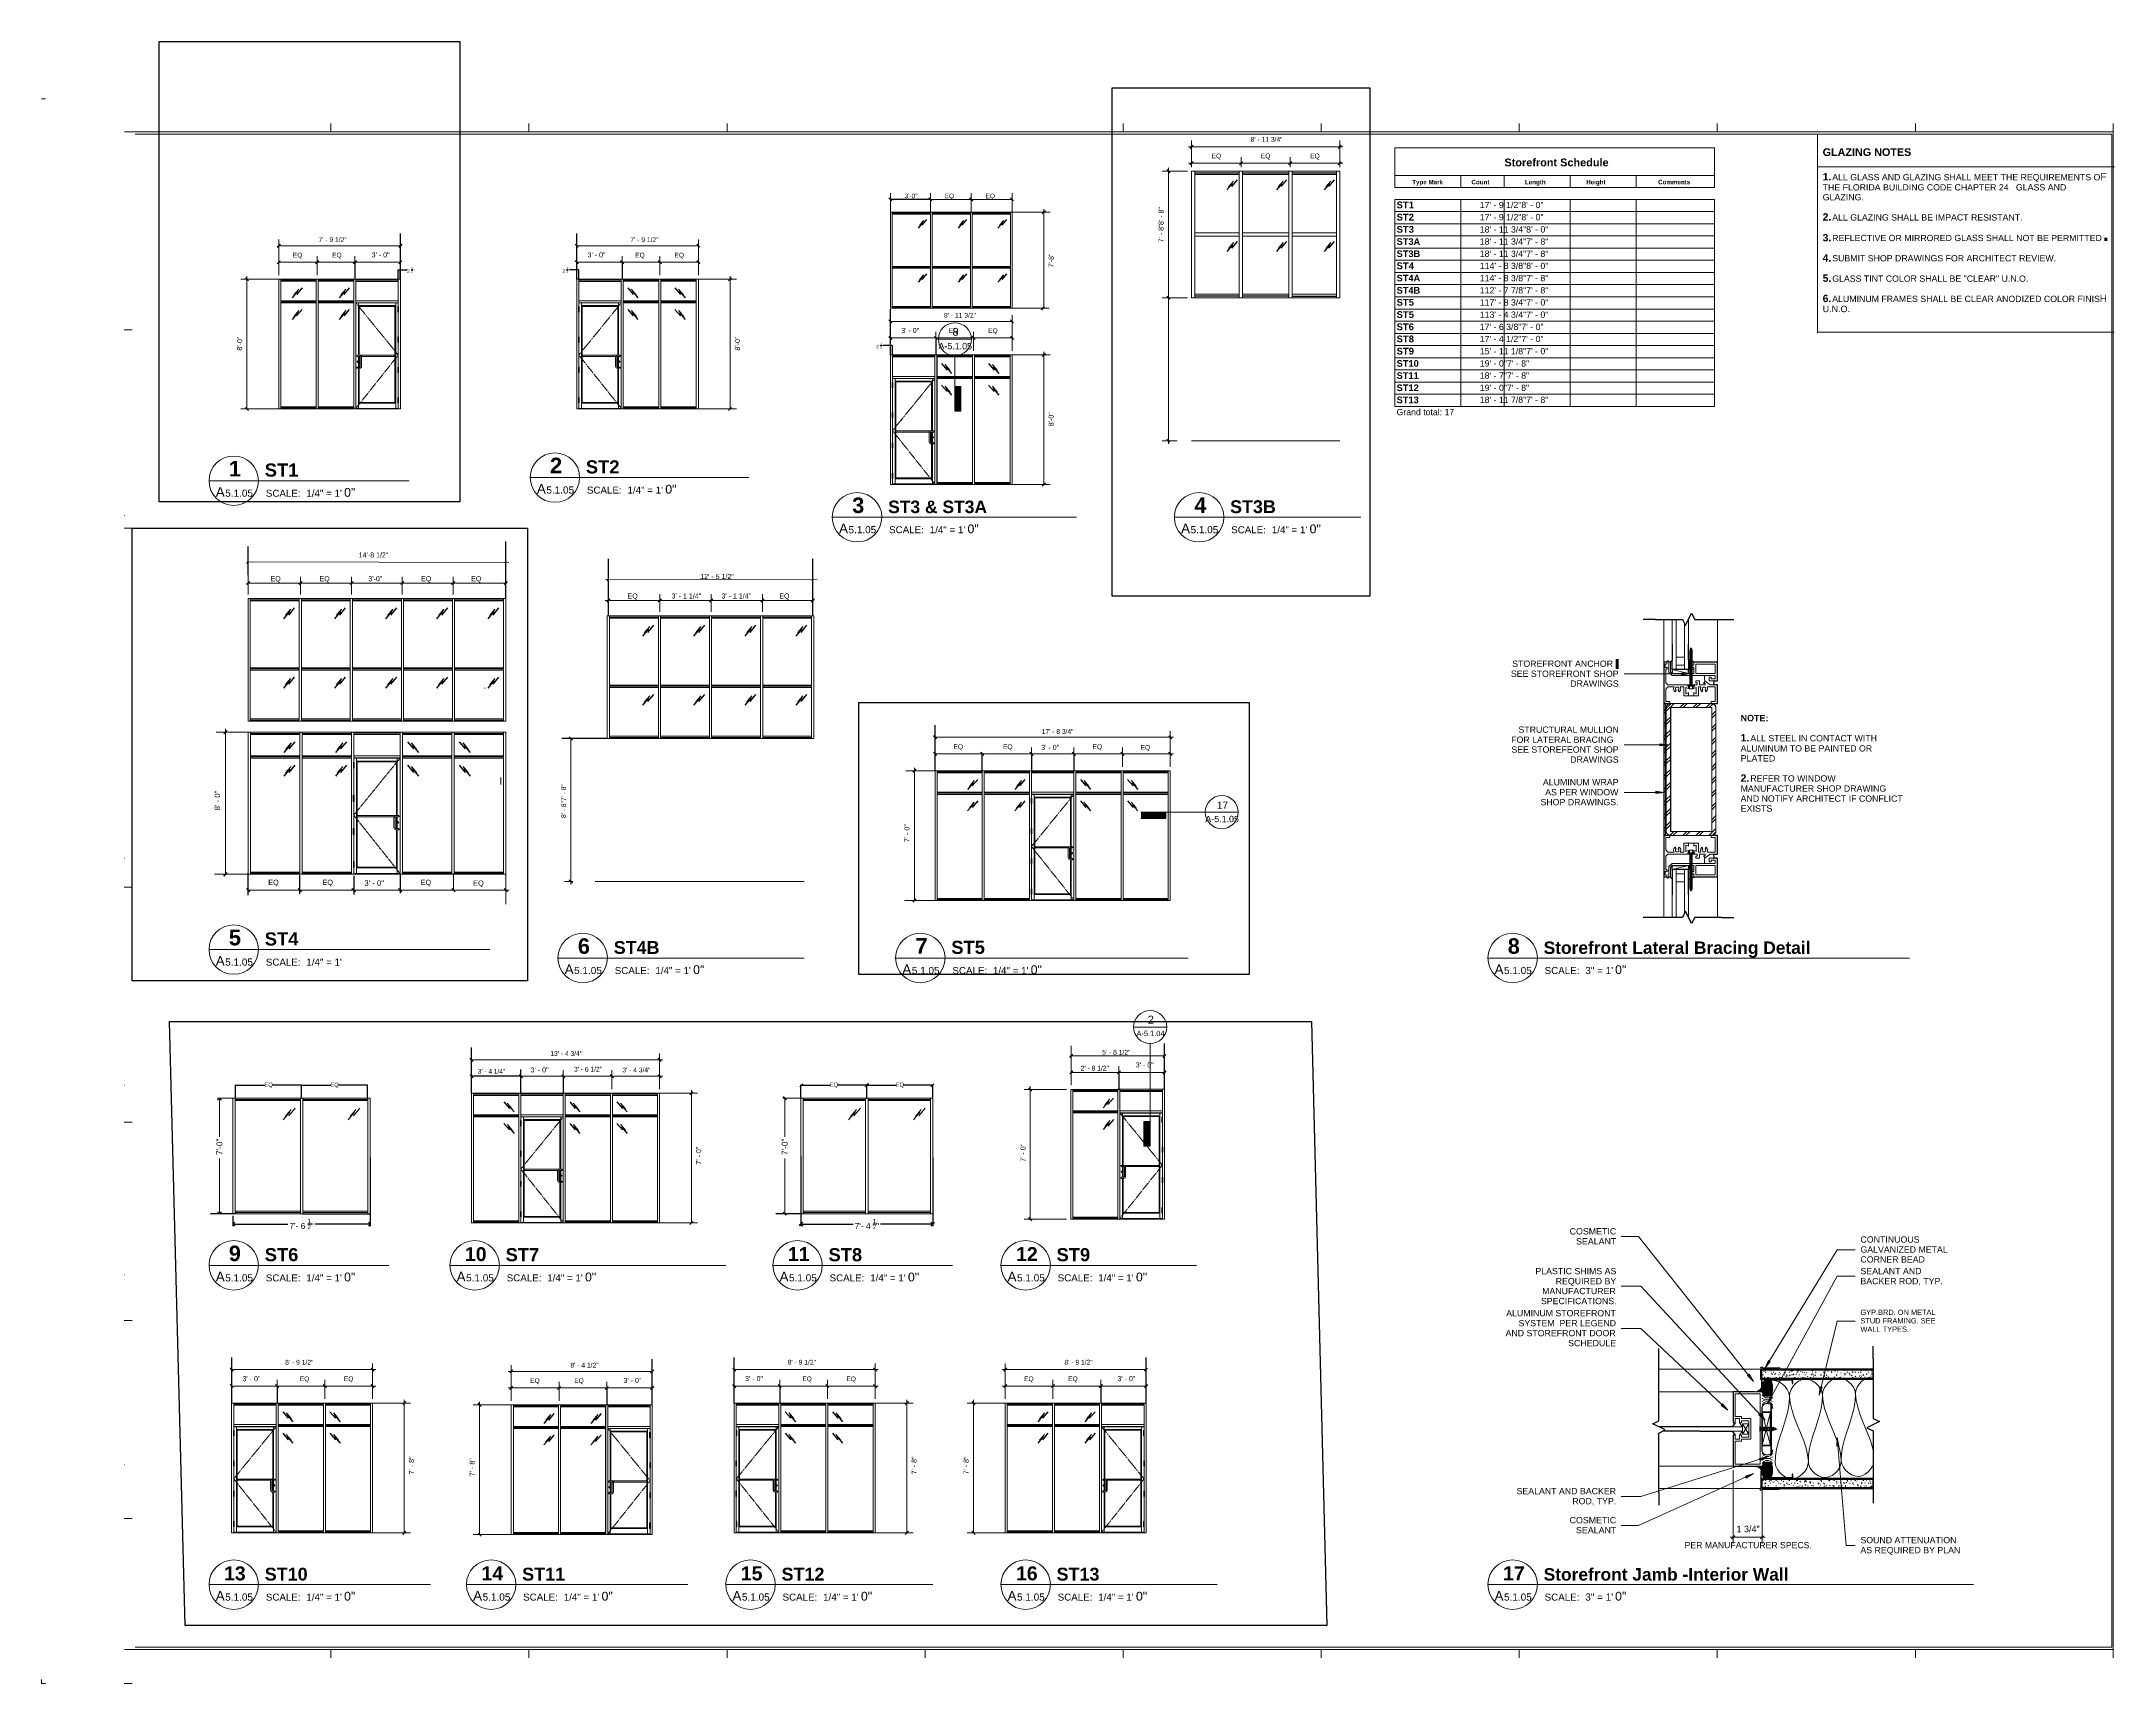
# Model space of a CAD drawing. Header units: inches. Extents: x -6061 to 13621, y -296 to 7483.
# Drawn here: x -306 to 1202, y 2461 to 3656 of the extents above; entities that cross this region are included whole.
import ezdxf
from ezdxf.xclip import XClip

# ---------------------------------------------------------------- set-up
doc = ezdxf.new("R2010")
doc.units = ezdxf.units.IN
doc.header["$MEASUREMENT"] = 0
doc.header["$XCLIPFRAME"] = 0
doc.linetypes.add('HIDDEN', pattern=[0.375, 0.25, -0.125])
doc.layers.get('0').update_dxf_attribs({"linetype": 'CONTINUOUS'})
doc.layers.get('Defpoints').update_dxf_attribs({"color": 6, "linetype": 'CONTINUOUS', "lineweight": 15})
doc.styles.add('Arial$001H0', font='arial.ttf')
doc.styles.add('Arial$101H0', font='arialbd.ttf')
doc.styles.add('stylus', font='arial.ttf')
doc.dimstyles.new('_AA -Arch$0', dxfattribs={"dimtxt": 0.08, "dimasz": 0.1, "dimexe": 0.05, "dimexo": 0.1, "dimgap": 0.03, "dimtad": 1, "dimdec": 4, "dimzin": 3, "dimdsep": 46, "dimlunit": 5, "dimtxsty": 'stylus', "dimblk": 'ARCHTICK', "dimcen": 0.084, "dimclrd": 256, "dimclre": 256, "dimclrt": 7, "dimazin": 2, "dimtfac": 0.9, "dimtdec": 4, "dimtmove": 0, "dimatfit": 2, "dimfxl": 0.8, "dimfrac": 1, "dimtzin": 11, "dimarcsym": 0})
doc.dimstyles.get("Standard").update_dxf_attribs({"dimtxt": 0.18, "dimasz": 0.18, "dimexe": 0.18, "dimexo": 0.0625, "dimgap": 0.0625, "dimtad": 0, "dimtih": 1, "dimtoh": 1, "dimdec": 4, "dimzin": 0, "dimdsep": 46, "dimtxsty": 'Standard', "dimcen": 0.09, "dimadec": 0, "dimazin": 0, "dimtfac": 1, "dimtdec": 4, "dimtofl": 0, "dimtmove": 0, "dimatfit": 3, "dimfxl": 1, "dimtolj": 1, "dimtzin": 0, "dimlwd": -1, "dimlwe": -1, "dimarcsym": 0})

msp = doc.modelspace()

# ---------------------------------------------------------------- texts
at = {"color": 7, "true_color": 0x000007}
for s, height, style, p in [('EQ', 3.476821, 'Arial$001H0', (545.36957, 3570.57031)), ('8\' - 11 3/4"', 3.4665915, 'Arial$001H0', (573.80167, 3582.58388)), ('EQ', 3.476821, 'Arial$001H0', (581.13195, 3570.57031)), ('EQ', 3.476821, 'Arial$001H0', (617.06199, 3570.57031)), ('GLAZING NOTES', 5.6148635, 'Arial$101H0', (989.87166, 3572.25222)), ('Storefront Schedule', 5.6729945, 'Arial$101H0', (758.41026, 3564.7237)), ('1.', 5.398196, 'Arial$101H0', (989.87166, 3554.47213)), ('ALL GLASS AND GLAZING SHALL MEET THE REQUIREMENTS O', 4.5607034, 'Arial$001H0', (996.83957, 3554.55222)), ('F ', 5.349546, 'Arial$001H0', (1191.8629, 3554.55222)), ('3\'-0"', 3.40067, 'Arial$001H0', (321.9886, 3541.51782)), ('EQ', 3.40067, 'Arial$001H0', (351.19557, 3541.51782)), ('EQ', 3.40067, 'Arial$001H0', (380.9078, 3541.51781)), ('Type Mark', 3.239646, 'Arial$101H0', (691.29441, 3551.669)), ('Count', 3.239646, 'Arial$101H0', (734.39678, 3551.669)), ('Length', 3.239646, 'Arial$101H0', (773.28837, 3551.669)), ('Height', 3.239646, 'Arial$101H0', (817.87443, 3551.669)), ('Comments', 3.239646, 'Arial$101H0', (870.17264, 3551.669)), ('THE FLORIDA BUILDING CODE CHAPTER 24 ', 4.561985, 'Arial$001H0', (989.87166, 3547.18395)), ('GLAZING.', 4.606416, 'Arial$001H0', (989.87166, 3539.97578)), ('GLASS AND ', 4.587762, 'Arial$001H0', (1130.43041, 3547.18395)), ('ST1', 4.931398, 'Arial$101H0', (679.92154, 3534.20925)), ('ST2', 4.931398, 'Arial$101H0', (679.92154, 3525.31921)), ('17\' - 9 1/2"8\' - 0"', 4.5358377, 'Arial$001H0', (740.46993, 3534.36943)), ('17\' - 9 1/2"8\' - 0"', 4.5358377, 'Arial$001H0', (740.46993, 3525.47939)), ('2.', 5.398196, 'Arial$101H0', (989.87166, 3525.23916)), ('ALL GLAZING SHALL BE IMPACT RESISTANT.', 4.5621058, 'Arial$001H0', (996.83957, 3525.31925)), ('ST3', 4.931398, 'Arial$101H0', (679.92154, 3516.42917)), ('18\' - 11 3/4"8\' - 0"', 4.5332277, 'Arial$001H0', (740.46993, 3516.58935)), ('3.', 5.359851, 'Arial$101H0', (989.87166, 3510.18211)), ('REFLECTIVE OR MIRRORED GLASS SHALL NOT BE PERMITTED', 4.5607296, 'Arial$001H0', (996.83957, 3510.34229)), ('EQ', 3.40067, 'Arial$001H0', (-122.95237, 3498.53288)), ('7\' - 9 1/2"', 3.4905041, 'Arial$001H0', (-104.29369, 3509.66571)), ('EQ', 3.40067, 'Arial$001H0', (-94.39422, 3498.53288)), ('3\' - 0"', 3.667117, 'Arial$001H0', (-65.64092, 3498.53288)), ('3\' - 0"', 3.667117, 'Arial$001H0', (91.40489, 3498.53288)), ('7\' - 9 1/2"', 3.4905041, 'Arial$001H0', (122.52525, 3509.66571)), ('EQ', 3.40067, 'Arial$001H0', (126.11492, 3498.53288)), ('EQ', 3.40067, 'Arial$001H0', (154.67307, 3498.53288)), ('ST3A', 4.815271, 'Arial$101H0', (679.92154, 3507.61922)), ('ST3B', 4.815271, 'Arial$101H0', (679.92154, 3498.72918)), ('18\' - 11 3/4"7\' - 8"', 4.5332277, 'Arial$001H0', (740.46993, 3507.7794)), ('18\' - 11 3/4"7\' - 8"', 4.5332277, 'Arial$001H0', (740.46993, 3498.88936)), ('4.', 5.398196, 'Arial$101H0', (989.87166, 3495.4455)), ('SUBMIT SHOP DRAWINGS FOR ARCHITECT REVIEW.', 4.5612923, 'Arial$001H0', (996.83957, 3495.60567)), ('.', 16.05177, 'Arial$001H0', (1192.8212, 3510.34229)), ('ST4A', 4.815271, 'Arial$101H0', (679.92154, 3481.02918)), ('ST4', 4.931398, 'Arial$101H0', (679.92154, 3489.91922)), ('114\' - 8 3/8"8\' - 0"', 4.5332277, 'Arial$001H0', (740.46993, 3490.0794)), ('114\' - 8 3/8"7\' - 8"', 4.5332277, 'Arial$001H0', (740.46993, 3481.18936)), ('5.', 5.398196, 'Arial$101H0', (989.87166, 3480.7088)), ('GLASS TINT COLOR SHALL BE "CLEAR" U.N.O.', 4.5619616, 'Arial$001H0', (996.83957, 3480.78888)), ('ST4B', 4.815271, 'Arial$101H0', (679.92154, 3472.13914)), ('112\' - 7 7/8"7\' - 8"', 4.5332277, 'Arial$001H0', (740.46993, 3472.29932)), ('6.', 5.359851, 'Arial$101H0', (989.87166, 3465.97218)), ('ALUMINUM FRAMES SHALL BE CLEAR ANODIZED COLOR FINIS', 4.5607617, 'Arial$001H0', (996.83957, 3466.05227)), ('H ', 5.246252, 'Arial$001H0', (1191.38276, 3466.05227)), ('8\' - 11 3/2"', 3.4905041, 'Arial$001H0', (350.72083, 3454.6612)), ('ST5', 4.931398, 'Arial$101H0', (679.92154, 3463.32919)), ('ST5', 4.931398, 'Arial$101H0', (679.92154, 3454.43914)), ('117\' - 8 3/4"7\' - 0"', 4.5332277, 'Arial$001H0', (740.46993, 3463.48937)), ('113\' - 4 3/4"7\' - 0"', 4.5332277, 'Arial$001H0', (740.46993, 3454.59932)), ('U.N.O.', 4.664056, 'Arial$001H0', (989.87166, 3458.68392)), ('3\' - 0"', 3.667117, 'Arial$001H0', (319.60047, 3443.52837)), ('EQ', 3.40067, 'Arial$001H0', (354.3105, 3443.52837)), ('8', 5.70803, 'Arial$001H0', (356.91755, 3441.51023)), ('EQ', 3.40067, 'Arial$001H0', (382.86864, 3443.52837)), ('ST6', 4.931398, 'Arial$101H0', (679.92154, 3445.5491)), ('ST8', 4.931398, 'Arial$101H0', (679.92154, 3436.73915)), ('17\' - 6 3/8"7\' - 0"', 4.5358377, 'Arial$001H0', (740.46993, 3445.70928)), ('17\' - 4 1/2"7\' - 0"', 4.5358377, 'Arial$001H0', (740.46993, 3436.89933)), ('A-5.1.05', 4.626402, 'Arial$001H0', (346.66594, 3431.6591)), ('ST10', 4.834858, 'Arial$101H0', (679.92154, 3418.95907)), ('ST9', 4.931398, 'Arial$101H0', (679.92154, 3427.84911)), ('15\' - 11 1/8"7\' - 0"', 4.5332277, 'Arial$001H0', (740.46993, 3428.0093)), ('19\' - 0"7\' - 8"', 4.5491618, 'Arial$001H0', (740.46993, 3419.11926)), ('ST11', 4.834858, 'Arial$101H0', (679.92154, 3410.14913)), ('18\' - 7"7\' - 8"', 4.5491618, 'Arial$001H0', (740.46993, 3410.30931)), ('ST12', 4.834858, 'Arial$101H0', (679.92154, 3401.25909)), ('ST13', 4.834858, 'Arial$101H0', (679.92154, 3392.44914)), ('18\' - 11 7/8"7\' - 8"', 4.5332277, 'Arial$001H0', (740.46993, 3392.60932)), ('19\' - 0"7\' - 8"', 4.5491618, 'Arial$001H0', (740.46993, 3401.41927)), ('Grand total: 17', 4.539904, 'Arial$001H0', (679.92154, 3383.71928)), ('1', 11.37839, 'Arial$101H0', (-169.51793, 3339.14448)), ('ST1', 9.54154, 'Arial$101H0', (-143.40628, 3339.06438)), ('2', 11.37604, 'Arial$101H0', (64.10598, 3341.44639)), ('ST2', 9.54154, 'Arial$101H0', (90.21547, 3341.3663)), ('A', 6.97383, 'Arial$001H0', (54.57519, 3326.70977)), ('0"', 6.400615, 'Arial$001H0', (147.96067, 3326.70977)), ('A', 6.97383, 'Arial$001H0', (-179.04869, 3324.40786)), ('5.1.05', 5.192527, 'Arial$001H0', (-172.16092, 3324.40786)), ('SCALE:', 5.086183, 'Arial$001H0', (-142.60754, 3324.40786)), ('1/4" = 1\'', 5.083054, 'Arial$001H0', (-113.13424, 3324.40786)), ('0"', 6.400615, 'Arial$001H0', (-85.66321, 3324.40786)), ('5.1.05', 5.192527, 'Arial$001H0', (61.46298, 3326.70977)), ('SCALE:', 5.086183, 'Arial$001H0', (90.93625, 3326.70977)), ('1/4" = 1\'', 5.083054, 'Arial$001H0', (120.48966, 3326.70977)), ('3', 11.26008, 'Arial$101H0', (283.95429, 3312.5989)), ('ST3 & ST3A', 9.087565, 'Arial$101H0', (310.06378, 3312.51882)), ('4', 11.37839, 'Arial$101H0', (532.79539, 3312.5989)), ('ST3B', 9.315662, 'Arial$101H0', (558.82479, 3312.51882)), ('A', 6.97383, 'Arial$001H0', (274.34346, 3297.86229)), ('5.1.05', 5.192527, 'Arial$001H0', (281.2312, 3297.86229)), ('SCALE:', 5.086183, 'Arial$001H0', (310.7846, 3297.86229)), ('1/4" = 1\'', 5.083054, 'Arial$001H0', (340.33796, 3297.86229)), ('0"', 6.400615, 'Arial$001H0', (367.80902, 3297.86229)), ('A', 6.97383, 'Arial$001H0', (523.18452, 3297.86229)), ('5.1.05', 5.192527, 'Arial$001H0', (530.07226, 3297.86229)), ('SCALE:', 5.086183, 'Arial$001H0', (559.62566, 3297.86229)), ('1/4" = 1\'', 5.083054, 'Arial$001H0', (589.17906, 3297.86229)), ('0"', 6.400615, 'Arial$001H0', (616.65012, 3297.86229)), ('SEE STOREFRONT SHOP ', 4.5660187, 'Arial$001H0', (763.05548, 3193.42433)), ('STOREFRONT ANCHOR ', 4.5667107, 'Arial$001H0', (764.01653, 3200.71259)), ('DRAWINGS', 4.592904, 'Arial$001H0', (806.2242, 3186.21616)), ('17\' - 8 3/4"', 3.4665915, 'Arial$001H0', (421.77663, 3151.9456)), ('STRUCTURAL MULLION   ', 4.5666253, 'Arial$001H0', (768.58174, 3152.7384)), ('NOTE: ', 4.64678, 'Arial$101H0', (930.20425, 3161.14788)), ('1.', 5.399636, 'Arial$101H0', (930.20425, 3146.41118)), ('EQ', 3.466592, 'Arial$001H0', (357.58614, 3140.89148)), ('EQ', 3.466592, 'Arial$001H0', (393.59666, 3140.89148)), ('3\' - 0"', 3.667117, 'Arial$001H0', (421.44237, 3140.31417)), ('EQ', 3.466592, 'Arial$001H0', (458.807, 3140.89148)), ('EQ', 3.466592, 'Arial$001H0', (493.73036, 3140.36092)), ('SEE STOREFEONT SHOP ', 4.56611, 'Arial$001H0', (763.45592, 3138.242)), ('FOR LATERAL BRACING ', 4.5668839, 'Arial$001H0', (763.29574, 3145.45014)), ('ALUMINUM TO BE PAINTED OR ', 4.5655677, 'Arial$001H0', (930.20425, 3139.123)), ('ALL STEEL IN CONTACT WITH ', 4.5661795, 'Arial$001H0', (937.25225, 3146.49127)), ('DRAWINGS', 4.592904, 'Arial$001H0', (806.2242, 3130.95374)), ('2.', 5.399636, 'Arial$101H0', (930.20425, 3117.09812)), ('PLATED', 4.63119, 'Arial$001H0', (930.20425, 3131.83474)), ('REFER TO WINDOW ', 4.5717117, 'Arial$001H0', (937.25225, 3117.2583)), ('ALUMINUM WRAP ', 4.5742096, 'Arial$001H0', (786.36175, 3114.53521)), ('AS PER WINDOW ', 4.574875, 'Arial$001H0', (788.04367, 3107.24699)), ('AND NOTIFY ARCHITECT IF CONFLICT ', 4.5640867, 'Arial$001H0', (930.20425, 3102.60173)), ('MANUFACTURER SHOP DRAWING ', 4.5642502, 'Arial$001H0', (930.20425, 3109.88995)), ('A-5.1.05', 4.626402, 'Arial$001H0', (540.80442, 3087.7049)), ('17', 5.160623, 'Arial$001H0', (549.294, 3097.55603)), ('SHOP DRAWINGS.', 4.5736307, 'Arial$001H0', (784.59984, 3100.03882)), ('EXISTS', 4.638437, 'Arial$001H0', (930.20425, 3095.3936)), ('EQ', 3.796841, 'Arial$001H0', (-140.87336, 3042.06656)), ('EQ', 3.796841, 'Arial$001H0', (-101.43225, 3042.06656)), ('3\' - 0"', 4.01647, 'Arial$001H0', (-70.93377, 3041.43426)), ('EQ', 3.796841, 'Arial$001H0', (-30.00955, 3042.06656)), ('EQ', 3.796841, 'Arial$001H0', (8.24085, 3041.48546)), ('5', 11.37839, 'Arial$101H0', (-169.51793, 2998.12137)), ('ST4', 9.54154, 'Arial$101H0', (-143.40628, 2998.04128)), ('6', 11.25995, 'Arial$101H0', (84.36886, 2991.99681)), ('ST4B', 9.315662, 'Arial$101H0', (110.47637, 2991.91672)), ('7', 11.49773, 'Arial$101H0', (329.92622, 2991.99681)), ('ST5', 9.540393, 'Arial$101H0', (356.03373, 2991.91672)), ('8', 11.25166, 'Arial$101H0', (760.81296, 2991.99681)), ('Storefront Lateral Bracing Detail', 9.0273159, 'Arial$101H0', (786.92243, 2991.91672)), ('A', 6.97383, 'Arial$001H0', (-179.04869, 2983.38472)), ('5.1.05', 5.192527, 'Arial$001H0', (-172.16092, 2983.38472)), ('SCALE:', 5.086183, 'Arial$001H0', (-142.60754, 2983.38472)), ('1/4" = 1\'', 5.083054, 'Arial$001H0', (-113.13424, 2983.38472)), ('A', 6.97383, 'Arial$001H0', (74.75799, 2977.26016)), ('5.1.05', 5.192527, 'Arial$001H0', (81.64577, 2977.26016)), ('SCALE:', 5.086183, 'Arial$001H0', (111.19917, 2977.26016)), ('1/4" = 1\'', 5.083054, 'Arial$001H0', (140.75253, 2977.26016)), ('0"', 6.400615, 'Arial$001H0', (168.22359, 2977.26016)), ('A', 6.97383, 'Arial$001H0', (320.39548, 2977.26016)), ('5.1.05', 5.192527, 'Arial$001H0', (327.28322, 2977.26016)), ('SCALE:', 5.086183, 'Arial$001H0', (356.83662, 2977.26016)), ('1/4" = 1\'', 5.083054, 'Arial$001H0', (386.30994, 2977.26016)), ('0"', 6.400615, 'Arial$001H0', (413.78091, 2977.26016)), ('A', 6.97383, 'Arial$001H0', (751.20209, 2977.26016)), ('5.1.05', 5.192527, 'Arial$001H0', (758.08983, 2977.26016)), ('SCALE:', 5.086183, 'Arial$001H0', (787.64323, 2977.26016)), ('3" = 1\'', 5.189754, 'Arial$001H0', (817.19663, 2977.26016)), ('0"', 6.400615, 'Arial$001H0', (838.90116, 2977.26016)), ('2', 5.76786, 'Arial$001H0', (498.91711, 2941.21945)), ('A-5.1.04', 3.852981, 'Arial$001H0', (490.77712, 2932.11131)), ('13\' - 4 3/4"', 3.4665915, 'Arial$001H0', (64.35497, 2917.74039)), ('2\' - 8 1/2"', 3.4905041, 'Arial$001H0', (450.12656, 2907.08183)), ('5\' - 8 1/2"', 3.4905041, 'Arial$001H0', (465.73986, 2918.63392)), ('3\' - 0"', 3.667117, 'Arial$001H0', (490.16942, 2909.33705)), ('3\' - 4 1/4"', 3.3844646, 'Arial$001H0', (11.567, 2904.81615)), ('3\' - 0"', 3.667117, 'Arial$001H0', (49.97095, 2905.74095)), ('3\' - 6 1/2"', 3.4665915, 'Arial$001H0', (81.5536, 2906.31826)), ('3\' - 4 3/4"', 3.4665915, 'Arial$001H0', (116.75906, 2905.7877)), ('COSMETIC ', 4.592541, 'Arial$001H0', (805.82376, 2787.84619)), ('9', 11.25462, 'Arial$101H0', (-169.51793, 2768.46431)), ('ST6', 9.540393, 'Arial$101H0', (-143.41042, 2768.38422)), ('10', 10.140022, 'Arial$101H0', (2.19602, 2768.46431)), ('ST7', 9.52052, 'Arial$101H0', (31.82947, 2768.38422)), ('11', 10.190213, 'Arial$101H0', (237.10136, 2768.46431)), ('ST8', 9.52052, 'Arial$101H0', (266.73481, 2768.38422)), ('12', 10.190213, 'Arial$101H0', (403.04881, 2768.46431)), ('ST9', 9.52052, 'Arial$101H0', (432.6022, 2768.38422)), ('SEALANT', 4.6073, 'Arial$001H0', (810.46906, 2780.55797)), ('GALVANIZED METAL ', 4.5695657, 'Arial$001H0', (1017.34271, 2774.63127)), ('CONTINUOUS ', 4.5802373, 'Arial$001H0', (1017.34271, 2781.91949)), ('A', 6.97383, 'Arial$001H0', (-179.04869, 2753.72765)), ('0"', 6.400615, 'Arial$001H0', (-85.66321, 2753.72765)), ('A', 6.97383, 'Arial$001H0', (-3.81076, 2753.72765)), ('0"', 6.400615, 'Arial$001H0', (89.57473, 2753.72765)), ('A', 6.97383, 'Arial$001H0', (231.09457, 2753.72765)), ('0"', 6.400615, 'Arial$001H0', (324.48009, 2753.72765)), ('A', 6.97383, 'Arial$001H0', (396.96194, 2753.72765)), ('0"', 6.400615, 'Arial$001H0', (490.34746, 2753.72765)), ('PLASTIC SHIMS AS ', 4.5712257, 'Arial$001H0', (780.91566, 2758.93355)), ('SEALANT AND ', 4.5788637, 'Arial$001H0', (1017.34271, 2758.93355)), ('CORNER BEAD', 4.5778386, 'Arial$001H0', (1017.34271, 2767.42312)), ('5.1.05', 5.192527, 'Arial$001H0', (-172.16092, 2753.72765)), ('SCALE:', 5.086183, 'Arial$001H0', (-142.60754, 2753.72765)), ('1/4" = 1\'', 5.083054, 'Arial$001H0', (-113.13424, 2753.72765)), ('5.1.05', 5.192527, 'Arial$001H0', (3.07702, 2753.72765)), ('SCALE:', 5.086183, 'Arial$001H0', (32.6304, 2753.72765)), ('1/4" = 1\'', 5.083054, 'Arial$001H0', (62.10372, 2753.72765)), ('5.1.05', 5.192527, 'Arial$001H0', (237.98236, 2753.72765)), ('SCALE:', 5.086183, 'Arial$001H0', (267.45567, 2753.72765)), ('1/4" = 1\'', 5.083054, 'Arial$001H0', (297.00903, 2753.72765)), ('5.1.05', 5.192527, 'Arial$001H0', (403.84969, 2753.72765)), ('SCALE:', 5.086183, 'Arial$001H0', (433.40309, 2753.72765)), ('1/4" = 1\'', 5.083054, 'Arial$001H0', (462.8764, 2753.72765)), ('MANUFACTURER ', 4.5725624, 'Arial$001H0', (785.80114, 2744.43717)), ('REQUIRED BY ', 4.5763522, 'Arial$001H0', (795.65228, 2751.6453)), ('BACKER ROD, TYP.', 4.5657765, 'Arial$001H0', (1017.34271, 2751.6453)), ('ALUMINUM STOREFRONT ', 4.565858, 'Arial$001H0', (759.69165, 2728.33897)), ('SPECIFICATIONS.', 4.5735417, 'Arial$001H0', (784.92018, 2737.14893)), ('GYP.BRD. ON METAL ', 3.850306, 'Arial$001H0', (1017.34271, 2729.30006)), ('AND STOREFRONT DOOR ', 4.5657376, 'Arial$001H0', (759.21113, 2713.84259)), ('SYSTEM  PER LEGEND ', 4.5675099, 'Arial$001H0', (768.66183, 2721.05075)), ('WALL TYPES.', 3.8625528, 'Arial$001H0', (1017.34271, 2717.04621)), ('STUD FRAMING. SEE ', 3.8501409, 'Arial$001H0', (1017.34271, 2723.13309)), ('SCHEDULE', 4.592742, 'Arial$001H0', (804.70254, 2706.55437)), ('3\' - 0"', 3.667117, 'Arial$001H0', (-159.59296, 2681.15965)), ('8\' - 9 1/2"', 3.4905041, 'Arial$001H0', (-128.56854, 2693.17322)), ('EQ', 3.40067, 'Arial$001H0', (-117.89655, 2681.15965)), ('EQ', 3.40067, 'Arial$001H0', (-85.81273, 2681.15965)), ('8\' - 4 1/2"', 3.4905041, 'Arial$001H0', (78.89396, 2691.00124)), ('3\' - 0"', 3.667117, 'Arial$001H0', (205.97767, 2681.15965)), ('8\' - 9 1/2"', 3.4905041, 'Arial$001H0', (237.00209, 2693.17322)), ('EQ', 3.40067, 'Arial$001H0', (247.67407, 2681.15965)), ('EQ', 3.40067, 'Arial$001H0', (279.7579, 2681.15965)), ('EQ', 3.40067, 'Arial$001H0', (409.02016, 2681.15965)), ('8\' - 9 1/2"', 3.4905041, 'Arial$001H0', (438.32016, 2693.17322)), ('EQ', 3.40067, 'Arial$001H0', (441.10398, 2681.15965)), ('3\' - 0"', 3.667117, 'Arial$001H0', (476.84366, 2681.15965)), ('EQ', 3.40067, 'Arial$001H0', (49.72323, 2679.86841)), ('EQ', 3.40067, 'Arial$001H0', (81.80706, 2679.86841)), ('3\' - 0"', 3.667117, 'Arial$001H0', (117.54673, 2679.86841)), ('SEALANT AND BACKER ', 4.5667783, 'Arial$001H0', (767.22018, 2598.91279)), ('ROD, TYP.', 4.581619, 'Arial$001H0', (807.74594, 2591.62455)), ('COSMETIC ', 4.592541, 'Arial$001H0', (805.82376, 2577.7689)), ('SEALANT', 4.6073, 'Arial$001H0', (810.46906, 2570.48067)), ('PER MANUFACTURER SPECS.', 4.5189744, 'Arial$001H0', (889.43823, 2559.66846)), ('1 3/4"', 4.656363, 'Arial$001H0', (927.24094, 2571.28157)), ('SOUND ATTENUATION ', 4.5675695, 'Arial$001H0', (1017.34271, 2563.27252)), ('AS REQUIRED BY PLAN', 4.5661272, 'Arial$001H0', (1017.34271, 2555.98429)), ('13', 10.140022, 'Arial$101H0', (-173.04191, 2536.28204)), ('ST10', 9.344675, 'Arial$101H0', (-143.40844, 2536.12186)), ('14', 10.199154, 'Arial$101H0', (14.20959, 2536.28204)), ('ST11', 9.344675, 'Arial$101H0', (43.84304, 2536.12186)), ('15', 10.14892, 'Arial$101H0', (202.90273, 2536.28204)), ('ST12', 9.344675, 'Arial$101H0', (232.53618, 2536.12186)), ('16', 10.14892, 'Arial$101H0', (403.04881, 2536.28204)), ('ST13', 9.344675, 'Arial$101H0', (432.60221, 2536.12186)), ('17', 10.199154, 'Arial$101H0', (757.28896, 2536.28204)), ('Storefront Jamb -Interior Wall', 9.0356308, 'Arial$101H0', (786.92241, 2536.12186)), ('A', 6.97383, 'Arial$001H0', (-179.04869, 2521.54539)), ('5.1.05', 5.192527, 'Arial$001H0', (-172.16092, 2521.54539)), ('SCALE:', 5.086183, 'Arial$001H0', (-142.60754, 2521.54539)), ('1/4" = 1\'', 5.083054, 'Arial$001H0', (-113.13424, 2521.54539)), ('0"', 6.400615, 'Arial$001H0', (-85.66321, 2521.54539)), ('A', 6.97383, 'Arial$001H0', (8.20281, 2521.54539)), ('5.1.05', 5.192527, 'Arial$001H0', (15.09059, 2521.54539)), ('SCALE:', 5.086183, 'Arial$001H0', (44.56389, 2521.54539)), ('1/4" = 1\'', 5.083054, 'Arial$001H0', (74.11729, 2521.54539)), ('0"', 6.400615, 'Arial$001H0', (101.5883, 2521.54539)), ('A', 6.97383, 'Arial$001H0', (196.81586, 2521.54539)), ('5.1.05', 5.192527, 'Arial$001H0', (203.70365, 2521.54539)), ('SCALE:', 5.086183, 'Arial$001H0', (233.25701, 2521.54539)), ('1/4" = 1\'', 5.083054, 'Arial$001H0', (262.81041, 2521.54539)), ('0"', 6.400615, 'Arial$001H0', (290.28142, 2521.54539)), ('A', 6.97383, 'Arial$001H0', (396.96194, 2521.54539)), ('5.1.05', 5.192527, 'Arial$001H0', (403.84969, 2521.54539)), ('SCALE:', 5.086183, 'Arial$001H0', (433.40309, 2521.54539)), ('1/4" = 1\'', 5.083054, 'Arial$001H0', (462.8764, 2521.54539)), ('0"', 6.400615, 'Arial$001H0', (490.34746, 2521.54539)), ('A', 6.97383, 'Arial$001H0', (751.20209, 2521.54539)), ('5.1.05', 5.192527, 'Arial$001H0', (758.08983, 2521.54539)), ('SCALE:', 5.086183, 'Arial$001H0', (787.64323, 2521.54539)), ('3" = 1\'', 5.189754, 'Arial$001H0', (817.19663, 2521.54539)), ('0"', 6.400615, 'Arial$001H0', (838.90116, 2521.54539))]:
    msp.add_text(s, height=height, dxfattribs=dict(at, style=style)).set_placement(p)
at = {"color": 7, "true_color": 0x000007, "style": 'Arial$001H0'}
for s, height, p in [('8\' - 8"', 3.667117, (510.45016, 3522.05242)), ('7\' - 8"', 3.667117, (510.45016, 3509.38124)), ('7\'-8"', 3.667117, (430.44483, 3491.11711)), ('8\'-0"', 3.667117, (-159.84318, 3430.69626)), ('8\'-0"', 3.667117, (202.24925, 3430.69626)), ('8\'-0"', 3.667117, (430.44483, 3375.69174)), ('8\' - 0"', 4.01647, (-175.87021, 3096.31553)), ('8\' - 8"7\' - 8"', 3.456875, (75.71907, 3090.74833)), ('7\' - 0"', 3.667117, (325.63332, 3073.22105)), ('7\' - 0"', 3.667117, (174.07139, 2838.64783)), ('7\' - 0"', 3.667117, (410.02997, 2840.70321)), ('7\' - 8"', 3.667117, (-34.74859, 2613.32303)), ('7\' - 8"', 3.667117, (9.34447, 2612.03178)), ('7\' - 8"', 3.667117, (330.82203, 2613.32303)), ('7\' - 8"', 3.667117, (368.6414, 2613.32303))]:
    msp.add_text(s, height=height, rotation=90, dxfattribs=at).set_placement(p)
at = {"color": 7, "style": 'Arial$001H0'}
for s, height, p in [('14\'-8 1/2"', 3.667117, (-75.0684, 3280.27079)), ('EQ', 3.667117, (-139.22431, 3262.98705)), ('EQ', 3.667117, (-103.57235, 3262.98705)), ('3\'-0"', 3.667117, (-68.05724, 3262.98705)), ('EQ', 3.667117, (-29.66067, 3262.98705)), ('EQ', 3.667117, (6.8022, 3262.98705)), ('12\' - 5 1/2"', 3.6671166, (173.36566, 3264.5977)), ('EQ', 3.667117, (120.5235, 3250.40253)), ('3\' - 1 1/4"', 3.6671166, (152.50335, 3250.40253)), ('3\' - 1 1/4"', 3.6671166, (188.79607, 3250.40253)), ('EQ', 3.667117, (230.89806, 3250.40253))]:
    msp.add_text(s, height=height, dxfattribs=at).set_placement(p)
at = {"lineweight": 5, "char_height": 4.32, "attachment_point": 5, "rotation": 90, "style": 'stylus'}
for insert in [(-176.34174, 2851.58744), (234.87491, 2851.58744)]:
    msp.add_mtext('7\'-0"', dxfattribs=dict(at, insert=insert))

# ---------------------------------------------------------------- blocks, each defined once
blk = doc.blocks.new('MF151124_13')
at = {"true_color": 0x7f7f7f}
blk.add_hatch(color=8, dxfattribs=at).paths.add_polyline_path([(662.64, 110.66), (666.62, 110.66), (666.62, 116.92), (662.64, 116.92)])
blk = doc.blocks.new('MF151148_14')
at = {"true_color": 0x7f7f7f}
blk.add_hatch(color=8, dxfattribs=at).paths.add_polyline_path([(662.64, 79.12), (666.62, 79.12), (666.62, 85.43), (662.64, 85.43)])
blk = doc.blocks.new('MF151160_15')
at = {"true_color": 0x7f7f7f}
blk.add_hatch(color=8, dxfattribs=at).paths.add_polyline_path([(659.76, 81.7), (662.64, 81.7), (662.64, 83.82), (659.76, 83.82)])
blk = doc.blocks.new('MF151174_16')
at = {"true_color": 0x7f7f7f}
blk.add_hatch(color=8, dxfattribs=at).paths.add_polyline_path([(659.47, 112.31), (662.64, 112.31), (662.64, 114.47), (659.47, 114.47)])
blk = doc.blocks.new('_Open90')
at = {"color": 0, "linetype": 'ByBlock', "lineweight": -2}
for p, q in [((0, 0), (-1, 0)), ((-0.5, 0.5), (0, 0)), ((0, 0), (-0.5, -0.5))]:
    blk.add_line(p, q, dxfattribs=at)
blk = doc.blocks.new('*D34')
at = {"linetype": 'ByBlock', "lineweight": -2, "transparency": 16777216}
for p, q in [((246.6, 2845.1), (246.6, 2794)), ((342.6, 2843.5), (342.6, 2794)), ((249.5, 2795.4), (284.6, 2795.4)), ((339.7, 2795.4), (304.5, 2795.4))]:
    blk.add_line(p, q, dxfattribs=at)
at = {"layer": 'Defpoints', "color": 0, "transparency": 16777216}
for p in [(246.6, 2846.6), (342.6, 2844.9), (342.6, 2795.4)]:
    blk.add_point(p, dxfattribs=at)
at = {"lineweight": -2, "transparency": 16777216, "xscale": 2.88, "yscale": 2.88, "zscale": 2.88, "rotation": 180}
blk.add_blockref('_Open90', (246.6, 2795.4), dxfattribs=at)
at = {"lineweight": -2, "transparency": 16777216, "xscale": 2.88, "yscale": 2.88, "zscale": 2.88}
blk.add_blockref('_Open90', (342.6, 2795.4), dxfattribs=at)
at = {"color": 7, "lineweight": 5, "transparency": 16777216, "insert": (294.6, 2795.4), "char_height": 4.32, "attachment_point": 5, "style": 'stylus'}
blk.add_mtext('7\'- 4 {\\H0.7x;\\S1/2;}"', dxfattribs=at)
blk = doc.blocks.new('_CLOSEDFILLED')
at = {"color": 0, "lineweight": -2, "true_color": 0x000000}
blk.add_line((-1, 0), (-2, 0), dxfattribs=at)
blk.add_solid([(-1, 0.2), (0, 0), (-1, 0.2), (-1, -0.2)], dxfattribs=at)
blk = doc.blocks.new('*D35')
at = {"color": 0, "transparency": 16777216}
for p, q in [((246.6, 2887), (246.6, 2896.6)), ((246.8, 2896.4), (268, 2896.4)), ((294.4, 2896.4), (273.1, 2896.4)), ((294.6, 2887), (294.6, 2896.6))]:
    blk.add_line(p, q, dxfattribs=at)
at = {"layer": 'Defpoints', "color": 0, "transparency": 16777216}
for p in [(294.6, 2896.4), (246.6, 2887), (294.6, 2887)]:
    blk.add_point(p, dxfattribs=at)
at = {"color": 0, "transparency": 16777216, "xscale": 0.18, "yscale": 0.18, "zscale": 0.18, "rotation": 180}
blk.add_blockref('_CLOSEDFILLED', (246.6, 2896.4), dxfattribs=at)
at = {"color": 0, "transparency": 16777216, "xscale": 0.18, "yscale": 0.18, "zscale": 0.18}
blk.add_blockref('_CLOSEDFILLED', (294.6, 2896.4), dxfattribs=at)
at = {"color": 0, "lineweight": 5, "transparency": 16777216, "insert": (270.6, 2896.4), "char_height": 3, "attachment_point": 5}
blk.add_mtext('EQ', dxfattribs=at)
blk = doc.blocks.new('*D36')
at = {"color": 0, "transparency": 16777216}
for p, q in [((294.6, 2887), (294.6, 2896.6)), ((294.8, 2896.4), (316, 2896.4)), ((342.4, 2896.4), (321.1, 2896.4)), ((342.6, 2887), (342.6, 2896.6))]:
    blk.add_line(p, q, dxfattribs=at)
at = {"layer": 'Defpoints', "color": 0, "transparency": 16777216}
for p in [(342.6, 2896.4), (294.6, 2887), (342.6, 2887)]:
    blk.add_point(p, dxfattribs=at)
at = {"color": 0, "transparency": 16777216, "xscale": 0.18, "yscale": 0.18, "zscale": 0.18, "rotation": 180}
blk.add_blockref('_CLOSEDFILLED', (294.6, 2896.4), dxfattribs=at)
at = {"color": 0, "transparency": 16777216, "xscale": 0.18, "yscale": 0.18, "zscale": 0.18}
blk.add_blockref('_CLOSEDFILLED', (342.6, 2896.4), dxfattribs=at)
at = {"color": 0, "lineweight": 5, "transparency": 16777216, "insert": (318.6, 2896.4), "char_height": 3, "attachment_point": 5}
blk.add_mtext('EQ', dxfattribs=at)
blk = doc.blocks.new('*D47')
at = {"linetype": 'ByBlock', "lineweight": -2, "transparency": 16777216}
for p, q in [((-66.6, 2843.5), (-66.6, 2794)), ((-166.6, 2801.5), (-166.6, 2794)), ((-163.8, 2795.4), (-126.6, 2795.4)), ((-69.5, 2795.4), (-106.7, 2795.4))]:
    blk.add_line(p, q, dxfattribs=at)
at = {"layer": 'Defpoints', "color": 0, "transparency": 16777216}
for p in [(-66.6, 2844.9), (-166.6, 2802.9), (-66.6, 2795.4)]:
    blk.add_point(p, dxfattribs=at)
at = {"lineweight": -2, "transparency": 16777216, "xscale": 2.88, "yscale": 2.88, "zscale": 2.88, "rotation": 180}
blk.add_blockref('_Open90', (-166.6, 2795.4), dxfattribs=at)
at = {"lineweight": -2, "transparency": 16777216, "xscale": 2.88, "yscale": 2.88, "zscale": 2.88}
blk.add_blockref('_Open90', (-66.6, 2795.4), dxfattribs=at)
at = {"color": 7, "lineweight": 5, "transparency": 16777216, "insert": (-116.6, 2795.4), "char_height": 4.32, "attachment_point": 5, "style": 'stylus'}
blk.add_mtext('7\'- 6 {\\H0.7x;\\S1/2;}"', dxfattribs=at)
blk = doc.blocks.new('*D46')
at = {"color": 0, "transparency": 16777216}
for p, q in [((-164.6, 2887), (-164.6, 2896.6)), ((-164.5, 2896.4), (-143.2, 2896.4)), ((-116.8, 2896.4), (-138.1, 2896.4)), ((-116.6, 2887), (-116.6, 2896.6))]:
    blk.add_line(p, q, dxfattribs=at)
at = {"layer": 'Defpoints', "color": 0, "transparency": 16777216}
for p in [(-116.6, 2896.4), (-164.6, 2887), (-116.6, 2887)]:
    blk.add_point(p, dxfattribs=at)
at = {"color": 0, "transparency": 16777216, "xscale": 0.18, "yscale": 0.18, "zscale": 0.18, "rotation": 180}
blk.add_blockref('_CLOSEDFILLED', (-164.6, 2896.4), dxfattribs=at)
at = {"color": 0, "transparency": 16777216, "xscale": 0.18, "yscale": 0.18, "zscale": 0.18}
blk.add_blockref('_CLOSEDFILLED', (-116.6, 2896.4), dxfattribs=at)
at = {"color": 0, "lineweight": 5, "transparency": 16777216, "insert": (-140.6, 2896.4), "char_height": 3, "attachment_point": 5}
blk.add_mtext('EQ', dxfattribs=at)
blk = doc.blocks.new('*D45')
at = {"color": 0, "transparency": 16777216}
for p, q in [((-116.6, 2887), (-116.6, 2896.6)), ((-116.5, 2896.4), (-95.2, 2896.4)), ((-68.8, 2896.4), (-90.1, 2896.4)), ((-68.6, 2887), (-68.6, 2896.6))]:
    blk.add_line(p, q, dxfattribs=at)
at = {"layer": 'Defpoints', "color": 0, "transparency": 16777216}
for p in [(-68.6, 2896.4), (-116.6, 2887), (-68.6, 2887)]:
    blk.add_point(p, dxfattribs=at)
at = {"color": 0, "transparency": 16777216, "xscale": 0.18, "yscale": 0.18, "zscale": 0.18, "rotation": 180}
blk.add_blockref('_CLOSEDFILLED', (-116.6, 2896.4), dxfattribs=at)
at = {"color": 0, "transparency": 16777216, "xscale": 0.18, "yscale": 0.18, "zscale": 0.18}
blk.add_blockref('_CLOSEDFILLED', (-68.6, 2896.4), dxfattribs=at)
at = {"color": 0, "lineweight": 5, "transparency": 16777216, "insert": (-92.6, 2896.4), "char_height": 3, "attachment_point": 5}
blk.add_mtext('EQ', dxfattribs=at)
blk = doc.blocks.new('*U51')
at = {"lineweight": 5}
for p, q in [((22993.3, -3884.4), (23032.8, -3884.4)), ((22993.3, -3884.4), (22993.3, -3994.4)), ((22995, -3884.4), (22995, -3994.4)), ((22995, -3886.2), (23031, -3886.2)), ((22995, -3904.4), (23031, -3904.4)), ((22997.8, -3906.8), (22997.8, -3948.9)), ((23031.2, -3907.6), (23030.6, -3907.6)), ((23031.2, -3907.6), (23031.2, -3912.3)), ((23031.3, -3933.3), (23030.7, -3933.3)), ((23031.3, -3933.3), (23031.3, -3938)), ((23031.3, -3958.9), (23030.7, -3958.9)), ((23031.3, -3958.9), (23031.3, -3963.6)), ((23032.8, -3994.4), (22993.3, -3994.4)), ((23031, -3993.9), (22995, -3993.9)), ((23031.2, -3984.6), (23030.6, -3984.6)), ((23031.2, -3984.6), (23031.2, -3989.3))]:
    blk.add_line(p, q, dxfattribs=at)
at = {"lineweight": 5, "extrusion": (0, 1, 0)}
for p, q in [((23031, -3907.6), (23031, -3884.4)), ((23032.8, -3994.4), (23032.8, -3884.4)), ((22995, -3993.9), (22995, -3904.5)), ((22995, -3904.5), (23031, -3904.5)), ((22997.2, -3948.9), (22997.2, -3904.6)), ((22997.2, -3906.8), (23028.8, -3906.8)), ((22997.8, -3907.4), (23028.2, -3907.4)), ((23028.2, -3989.4), (23028.2, -3906.8)), ((23028.8, -3993.9), (23028.8, -3904.5)), ((23030.6, -3907.7), (23031.2, -3907.7)), ((23030.6, -3908.6), (23031.2, -3908.6)), ((23031.2, -3909.5), (23030.6, -3909.5)), ((23031.2, -3910.4), (23030.6, -3910.4)), ((23031.2, -3911.3), (23030.6, -3911.3)), ((23030.6, -3912.2), (23031.2, -3912.2)), ((23031, -3907.6), (23031, -3904.5)), ((23031, -3933.3), (23031, -3912.3)), ((23031, -3933.3), (23031, -3912.3)), ((23030.7, -3933.4), (23031.3, -3933.4)), ((23030.7, -3934.3), (23031.3, -3934.3)), ((23031.3, -3935.2), (23030.7, -3935.2)), ((23031.3, -3936.1), (23030.7, -3936.1)), ((23031.3, -3937), (23030.7, -3937)), ((23030.7, -3937.9), (23031.3, -3937.9)), ((23031, -3958.9), (23031, -3938)), ((23031, -3958.9), (23031, -3938)), ((22997.2, -3953.8), (22997.2, -3949.9)), ((22997.2, -3958.9), (22997.2, -3954.8)), ((22997.2, -3993.9), (22997.2, -3959.9)), ((22997.8, -3958.9), (22997.8, -3949.9)), ((22997.8, -3989.4), (22997.8, -3959.9)), ((23030.7, -3959), (23031.3, -3959)), ((23030.7, -3959.9), (23031.3, -3959.9)), ((23031.3, -3960.8), (23030.7, -3960.8)), ((23031.3, -3961.7), (23030.7, -3961.7)), ((23031.3, -3962.6), (23030.7, -3962.6)), ((23030.7, -3963.5), (23031.3, -3963.5)), ((23031, -3984.6), (23031, -3963.6)), ((23031, -3984.6), (23031, -3963.6)), ((22995, -3993.9), (23031, -3993.9)), ((22997.2, -3989.4), (23028.8, -3989.4)), ((22997.8, -3988.8), (23028.2, -3988.8)), ((23025.7, -3989.4), (23025.7, -3989.4)), ((23030.6, -3984.7), (23031.2, -3984.7)), ((23031.2, -3985.6), (23030.6, -3985.6)), ((23031.2, -3986.5), (23030.6, -3986.5)), ((23031.2, -3987.4), (23030.6, -3987.4)), ((23030.6, -3988.3), (23031.2, -3988.3)), ((23030.6, -3989.2), (23031.2, -3989.2)), ((23031, -3994.4), (23031, -3989.3)), ((23031, -3993.9), (23031, -3989.3))]:
    blk.add_line(p, q, dxfattribs=at)
at = {"color": 8, "lineweight": 5}
blk.add_line((23031, -3885.3), (22995, -3885.3), dxfattribs=at)
at = {"lineweight": 5, "ltscale": 0.5}
blk.add_line((22995, -3902.7), (23031, -3902.7), dxfattribs=at)
at = {"color": 251, "linetype": 'HIDDEN', "lineweight": 5, "true_color": 0x636466}
for q in [(22995, -3904.5), (22995, -3993.9)]:
    blk.add_line((23031, -3948.7), q, dxfattribs=at)
at = {"color": 1, "lineweight": 5}
for p, q in [((22998.3, -3948.9), (23028.2, -3948.9)), ((22999.7, -3949.9), (23028.2, -3949.9))]:
    blk.add_line(p, q, dxfattribs=at)
at = {"lineweight": 5}
for points in [[(23031.2, -3912.3), (23030.6, -3912.3), (23030.6, -3907.6)], [(23031.3, -3938), (23030.7, -3938), (23030.7, -3933.3)], [(23031.3, -3963.6), (23030.7, -3963.6), (23030.7, -3958.9)], [(23031.2, -3989.3), (23030.6, -3989.3), (23030.6, -3984.6)]]:
    blk.add_lwpolyline(points, dxfattribs=at)
at = {"color": 1, "lineweight": 5}
blk.add_lwpolyline([(22998.3, -3948.9), (22996.3, -3948.9, 1), (22996.3, -3949.9), (22998.3, -3949.9, -0.414214), (22998.8, -3950.4), (22998.8, -3958.4), (22998.3, -3958.9), (22996.3, -3958.9, 1), (22996.3, -3959.9), (22998.3, -3959.9, 0.414214), (22999.8, -3958.4), (22999.8, -3950.4, 0.414214)], format="xyb", close=True, dxfattribs=at)
at = {"lineweight": 5}
blk.add_polyline3d([(22997.4, -3954.4, 0), (22997.3, -3954.4, 0), (22997.3, -3954.6, 0), (22997.4, -3954.6, 0)], close=True, dxfattribs=at)
for centre, radius in [((22996.8, -3954.3), 0.682), ((22996.8, -3954.3), 0.635), ((22996.8, -3954.5), 0.218)]:
    blk.add_circle(centre, radius, dxfattribs=at)
for centre, start, end in [((22996.8, -3954.5), 104.3987, 255.6013), ((22997.3, -3954.5), 284.3987, 75.6013)]:
    blk.add_arc(centre, 0.0919, start, end, dxfattribs=at)
blk = doc.blocks.new('*U52')
at = {"lineweight": 5, "ltscale": 0.5}
blk.add_line((22995, -3896.7), (23033.3, -3896.7), dxfattribs=at)
at = {"lineweight": 5}
for p, q in [((22995, -3896.7), (22995, -3992.7)), ((22995, -3898.4), (23033.3, -3898.4)), ((22995, -3990.9), (23033.3, -3990.9)), ((22995, -3992.7), (23033.3, -3992.7))]:
    blk.add_line(p, q, dxfattribs=at)
at = {"color": 8, "lineweight": 5}
for p, q in [((23033.3, -3897.6), (22995, -3897.6)), ((23033.3, -3951.8), (22995, -3951.8)), ((23033.3, -3991.8), (22995, -3991.8))]:
    blk.add_line(p, q, dxfattribs=at)
at = {"color": 8, "ltscale": 0.008}
for points in [[(23025.6, -3906.9), (23020.9, -3912.5)], [(23026.5, -3905), (23022.3, -3910)], [(23029.4, -3904), (23024.8, -3909.6)], [(23025.6, -3961.2), (23020.9, -3966.7)], [(23026.5, -3959.2), (23022.3, -3964.2)], [(23029.4, -3958.3), (23024.8, -3963.8)]]:
    blk.add_lwpolyline(points, dxfattribs=at)
at = {"lineweight": 5}
for points in [[(23035, -3992.7), (23033.3, -3992.7), (23033.3, -3896.7), (23035, -3896.7)], [(23033.3, -3950.9), (22995, -3950.9), (22995, -3952.7), (23033.3, -3952.7)]]:
    blk.add_lwpolyline(points, close=True, dxfattribs=at)
at = {"layer": 'Defpoints', "color": 6, "lineweight": 5}
blk.add_lwpolyline([(22995, -3896.7), (22993.3, -3896.7), (22993.3, -3992.7), (22995, -3992.7)], dxfattribs=at)
blk = doc.blocks.new('*U53')
at = {"lineweight": 5, "ltscale": 0.5}
blk.add_line((22995, -3896.7), (23033.3, -3896.7), dxfattribs=at)
at = {"lineweight": 5}
for p, q in [((22995, -3896.7), (22995, -3992.7)), ((22995, -3898.4), (23033.3, -3898.4)), ((22995, -3990.9), (23033.3, -3990.9)), ((22995, -3992.7), (23033.3, -3992.7))]:
    blk.add_line(p, q, dxfattribs=at)
at = {"color": 8, "lineweight": 5}
for p, q in [((23033.3, -3897.6), (22995, -3897.6)), ((23033.3, -3951.8), (22995, -3951.8)), ((23033.3, -3991.8), (22995, -3991.8))]:
    blk.add_line(p, q, dxfattribs=at)
at = {"color": 8, "ltscale": 0.008}
for points in [[(23025.6, -3906.9), (23020.9, -3912.5)], [(23026.5, -3905), (23022.3, -3910)], [(23029.4, -3904), (23024.8, -3909.6)], [(23025.6, -3961.2), (23020.9, -3966.7)], [(23026.5, -3959.2), (23022.3, -3964.2)], [(23029.4, -3958.3), (23024.8, -3963.8)]]:
    blk.add_lwpolyline(points, dxfattribs=at)
at = {"lineweight": 5}
for points in [[(23035, -3992.7), (23033.3, -3992.7), (23033.3, -3896.7), (23035, -3896.7)], [(23033.3, -3950.9), (22995, -3950.9), (22995, -3952.7), (23033.3, -3952.7)]]:
    blk.add_lwpolyline(points, close=True, dxfattribs=at)
at = {"layer": 'Defpoints', "color": 6, "lineweight": 5}
blk.add_lwpolyline([(22995, -3896.7), (22993.3, -3896.7), (22993.3, -3992.7), (22995, -3992.7)], dxfattribs=at)
blk = doc.blocks.new('*U54')
at = {"lineweight": 5, "ltscale": 0.5}
blk.add_line((22995, -3896.7), (23033.3, -3896.7), dxfattribs=at)
at = {"lineweight": 5}
for p, q in [((22995, -3896.7), (22995, -3992.7)), ((22995, -3898.4), (23033.3, -3898.4)), ((22995, -3990.9), (23033.3, -3990.9)), ((22995, -3992.7), (23033.3, -3992.7))]:
    blk.add_line(p, q, dxfattribs=at)
at = {"color": 8, "lineweight": 5}
for p, q in [((23033.3, -3897.6), (22995, -3897.6)), ((23033.3, -3951.8), (22995, -3951.8)), ((23033.3, -3991.8), (22995, -3991.8))]:
    blk.add_line(p, q, dxfattribs=at)
at = {"color": 8, "ltscale": 0.008}
for points in [[(23025.6, -3906.9), (23020.9, -3912.5)], [(23026.5, -3905), (23022.3, -3910)], [(23029.4, -3904), (23024.8, -3909.6)], [(23025.6, -3961.2), (23020.9, -3966.7)], [(23026.5, -3959.2), (23022.3, -3964.2)], [(23029.4, -3958.3), (23024.8, -3963.8)]]:
    blk.add_lwpolyline(points, dxfattribs=at)
at = {"lineweight": 5}
for points in [[(23035, -3992.7), (23033.3, -3992.7), (23033.3, -3896.7), (23035, -3896.7)], [(23033.3, -3950.9), (22995, -3950.9), (22995, -3952.7), (23033.3, -3952.7)]]:
    blk.add_lwpolyline(points, close=True, dxfattribs=at)
at = {"layer": 'Defpoints', "color": 6, "lineweight": 5}
blk.add_lwpolyline([(22995, -3896.7), (22993.3, -3896.7), (22993.3, -3992.7), (22995, -3992.7)], dxfattribs=at)
blk = doc.blocks.new('*U55')
at = {"lineweight": 5, "ltscale": 0.5}
blk.add_line((22995, -3896.7), (23033.3, -3896.7), dxfattribs=at)
at = {"color": 8, "lineweight": 5}
for p, q in [((23033.3, -3897.6), (22995, -3897.6)), ((23033.3, -3951.8), (22995, -3951.8)), ((23033.3, -3991.8), (22995, -3991.8))]:
    blk.add_line(p, q, dxfattribs=at)
at = {"lineweight": 5}
for p, q in [((22995, -3898.4), (23033.3, -3898.4)), ((22995, -3990.9), (23033.3, -3990.9)), ((22995, -3992.7), (23033.3, -3992.7))]:
    blk.add_line(p, q, dxfattribs=at)
for points in [[(22995, -3992.7), (22993.3, -3992.7), (22993.3, -3896.7), (22995, -3896.7)], [(23035, -3992.7), (23033.3, -3992.7), (23033.3, -3896.7), (23035, -3896.7)], [(23033.3, -3950.9), (22995, -3950.9), (22995, -3952.7), (23033.3, -3952.7)]]:
    blk.add_lwpolyline(points, close=True, dxfattribs=at)
at = {"color": 8, "ltscale": 0.008}
for points in [[(23025.6, -3906.9), (23020.9, -3912.5)], [(23026.5, -3905), (23022.3, -3910)], [(23029.4, -3904), (23024.8, -3909.6)], [(23025.6, -3961.2), (23020.9, -3966.7)], [(23026.5, -3959.2), (23022.3, -3964.2)], [(23029.4, -3958.3), (23024.8, -3963.8)]]:
    blk.add_lwpolyline(points, dxfattribs=at)
blk = doc.blocks.new('*D56')
at = {"color": 0, "transparency": 16777216}
for p, q in [((-46.3, 3482.7), (-46.3, 3489.7)), ((-46.1, 3489.5), (-44.9, 3489.5)), ((-44.8, 3482.7), (-44.8, 3489.7)), ((-44.8, 3489.5), (-39.8, 3489.5))]:
    blk.add_line(p, q, dxfattribs=at)
at = {"layer": 'Defpoints', "color": 0, "transparency": 16777216}
for p in [(-44.8, 3489.5), (-46.3, 3482.6), (-44.8, 3482.6)]:
    blk.add_point(p, dxfattribs=at)
at = {"color": 0, "transparency": 16777216, "xscale": 0.18, "yscale": 0.18, "zscale": 0.18, "rotation": 180}
blk.add_blockref('_CLOSEDFILLED', (-46.3, 3489.5), dxfattribs=at)
at = {"color": 0, "transparency": 16777216, "xscale": 0.18, "yscale": 0.18, "zscale": 0.18}
blk.add_blockref('_CLOSEDFILLED', (-44.8, 3489.5), dxfattribs=at)
at = {"color": 0, "transparency": 16777216, "insert": (-37.1, 3489.5), "char_height": 2.5, "attachment_point": 5, "style": 'Arial$001H0'}
blk.add_mtext('2 {\\H0.7x;\\S1/2;}"', dxfattribs=at)
blk = doc.blocks.new('*D57')
at = {"color": 0, "transparency": 16777216}
for p, q in [((83.5, 3489.5), (78.6, 3489.5)), ((83.5, 3482.7), (83.5, 3489.7)), ((84.9, 3489.5), (83.7, 3489.5)), ((85, 3482.7), (85, 3489.7))]:
    blk.add_line(p, q, dxfattribs=at)
at = {"layer": 'Defpoints', "color": 0, "transparency": 16777216}
for p in [(83.5, 3489.5), (83.5, 3482.6), (85, 3482.6)]:
    blk.add_point(p, dxfattribs=at)
at = {"color": 0, "transparency": 16777216, "xscale": 0.18, "yscale": 0.18, "zscale": 0.18, "rotation": 180}
blk.add_blockref('_CLOSEDFILLED', (83.5, 3489.5), dxfattribs=at)
at = {"color": 0, "transparency": 16777216, "xscale": 0.18, "yscale": 0.18, "zscale": 0.18}
blk.add_blockref('_CLOSEDFILLED', (85, 3489.5), dxfattribs=at)
at = {"color": 0, "transparency": 16777216, "insert": (75.9, 3489.5), "char_height": 2.5, "attachment_point": 5, "style": 'Arial$001H0'}
blk.add_mtext('2 {\\H0.7x;\\S1/2;}"', dxfattribs=at)
blk = doc.blocks.new('*D58')
at = {"color": 0, "transparency": 16777216}
for p, q in [((311.7, 3434.5), (306.8, 3434.5)), ((311.7, 3427.7), (311.7, 3434.7)), ((313.1, 3434.5), (311.9, 3434.5)), ((313.2, 3427.7), (313.2, 3434.7))]:
    blk.add_line(p, q, dxfattribs=at)
at = {"layer": 'Defpoints', "color": 0, "transparency": 16777216}
for p in [(311.7, 3434.5), (311.7, 3427.6), (313.2, 3427.6)]:
    blk.add_point(p, dxfattribs=at)
at = {"color": 0, "transparency": 16777216, "xscale": 0.18, "yscale": 0.18, "zscale": 0.18, "rotation": 180}
blk.add_blockref('_CLOSEDFILLED', (311.7, 3434.5), dxfattribs=at)
at = {"color": 0, "transparency": 16777216, "xscale": 0.18, "yscale": 0.18, "zscale": 0.18}
blk.add_blockref('_CLOSEDFILLED', (313.2, 3434.5), dxfattribs=at)
at = {"color": 0, "transparency": 16777216, "insert": (304.1, 3434.5), "char_height": 2.5, "attachment_point": 5, "style": 'Arial$001H0'}
blk.add_mtext('2 {\\H0.7x;\\S1/2;}"', dxfattribs=at)

# ---------------------------------------------------------------- dimensions: what is measured, and where the dimension line sits
at = {"color": 7}
dim = msp.add_linear_dim(base=(-44.75218, 3489.47878), p1=(-46.25325, 3482.59495), p2=(-44.75218, 3482.59495), text='2 {\\H0.7x;\\S1/2;}"', dimstyle='Standard', override={"dimtxt": 2.5, "dimzin": 8, "dimtxsty": 'Arial$001H0', "dimtdec": 2, "dimtofl": 1, "dimtolj": 0, "dimtzin": 8}, dxfattribs=at)
dim.commit()
dim.dimension.update_dxf_attribs({"geometry": '*D56', "text_midpoint": (-37.12518, 3489.47878), "dimtype": 160})
for base, p1, p2, picture, middle in [((83.53866, 3489.47878), (85.03973, 3482.59495), (83.53866, 3482.59495), '*D57', (75.91166, 3489.47878)), ((311.73424, 3434.47427), (313.2353, 3427.59044), (311.73424, 3427.59044), '*D58', (304.10724, 3434.47427))]:
    dim = msp.add_linear_dim(base=base, p1=p1, p2=p2, angle=180, text='2 {\\H0.7x;\\S1/2;}"', dimstyle='Standard', override={"dimtxt": 2.5, "dimzin": 8, "dimtxsty": 'Arial$001H0', "dimtdec": 2, "dimtofl": 1, "dimtolj": 0, "dimtzin": 8}, dxfattribs=at)
    dim.commit()
    dim.dimension.update_dxf_attribs({"geometry": picture, "text_midpoint": middle, "dimtype": 160})
at = {"lineweight": 5}
for base, p1, p2, text, dimstyle, override, picture, middle in [((-116.6373, 2896.40036), (-164.6373, 2886.9513), (-116.6373, 2886.95129), 'EQ', 'Standard', {"dimtxt": 3, "dimzin": 8, "dimtdec": 2, "dimtofl": 1, "dimtolj": 0, "dimtzin": 8}, '*D46', (-140.6373, 2896.40036)), ((-68.6373, 2896.40035), (-116.6373, 2886.95129), (-68.6373, 2886.95127), 'EQ', 'Standard', {"dimtxt": 3, "dimzin": 8, "dimtdec": 2, "dimtofl": 1, "dimtolj": 0, "dimtzin": 8}, '*D45', (-92.6373, 2896.40035)), ((294.57935, 2896.40036), (246.57935, 2886.9513), (294.57935, 2886.95129), 'EQ', 'Standard', {"dimtxt": 3, "dimzin": 8, "dimtdec": 2, "dimtofl": 1, "dimtolj": 0, "dimtzin": 8}, '*D35', (270.57935, 2896.40036)), ((342.57935, 2896.40035), (294.57935, 2886.95129), (342.57935, 2886.95127), 'EQ', 'Standard', {"dimtxt": 3, "dimzin": 8, "dimtdec": 2, "dimtofl": 1, "dimtolj": 0, "dimtzin": 8}, '*D36', (318.57935, 2896.40035)), ((-66.63734, 2795.44801), (-166.6373, 2802.9364), (-66.63734, 2844.94381), '7\'- 6 {\\H0.7x;\\S1/2;}"', '_AA -Arch$0', {"dimtxt": 0.09, "dimasz": 0.06, "dimexe": 0.03, "dimexo": 0.03, "dimtad": 0, "dimpost": '"', "dimblk1": 'Open90', "dimblk2": 'Open90', "dimsah": 1}, '*D47', (-116.63732, 2795.44801)), ((342.57931, 2795.44801), (246.57935, 2846.55635), (342.57931, 2844.94381), '7\'- 4 {\\H0.7x;\\S1/2;}"', '_AA -Arch$0', {"dimtxt": 0.09, "dimasz": 0.06, "dimexe": 0.03, "dimexo": 0.03, "dimtad": 0, "dimpost": '"', "dimblk1": 'Open90', "dimblk2": 'Open90', "dimsah": 1}, '*D34', (294.57933, 2795.44801))]:
    dim = msp.add_linear_dim(base=base, p1=p1, p2=p2, text=text, dimstyle=dimstyle, override=override, dxfattribs=at)
    dim.commit()
    dim.dimension.update_dxf_attribs({"geometry": picture, "text_midpoint": middle})

# ---------------------------------------------------------------- hatches: boundary and pattern name
at = {"true_color": 0x000007}
for points in [[(358.51961, 3386.64862), (363.00468, 3386.64862), (363.00468, 3404.66898), (358.51961, 3404.66898)], [(893.12284, 3195.58704), (887.11606, 3196.38795), (887.11606, 3194.78614)], [(877.34502, 3144.00876), (871.33823, 3144.72958), (871.33823, 3143.20786)], [(874.54185, 3109.40967), (868.53506, 3110.21057), (868.53506, 3108.68885)], [(493.9518, 3090.42822), (511.97217, 3090.42822), (511.97217, 3094.99338), (493.9518, 3094.99338)], [(500.63936, 2852.10229), (500.63936, 2870.12266), (496.0742, 2870.12266), (496.0742, 2852.10229)], [(939.49524, 2681.0056), (936.37171, 2686.21148), (935.09027, 2685.25039)], [(947.98484, 2690.77664), (951.74909, 2695.50198), (950.38755, 2696.30288)], [(949.74683, 2664.58704), (953.3509, 2669.47256), (951.90927, 2670.27347)], [(987.38936, 2671.07437), (989.5518, 2676.68071), (988.03008, 2677.08116)], [(920.83416, 2659.94179), (917.0699, 2664.66713), (915.94864, 2663.54587)], [(948.14502, 2652.73365), (944.62103, 2657.69926), (943.49977, 2656.65808)], [(1000.36402, 2640.07935), (1000.12375, 2633.99247), (1001.64547, 2634.15265)], [(949.74683, 2626.06351), (943.82013, 2625.02234), (944.30067, 2623.50062)], [(939.49524, 2613.88976), (933.64864, 2612.12777), (934.28936, 2610.68614)]]:
    msp.add_hatch(color=7, dxfattribs=at).paths.add_polyline_path(points)
at = {"true_color": 0xffffff}
msp.add_hatch(color=7, dxfattribs=at).paths.add_polyline_path([(839.38212, 3199.19112), (841.46447, 3199.19112), (841.46447, 3206.47935), (839.38212, 3206.47935)])

# ---------------------------------------------------------------- linework, layer by layer
at = {"color": 8, "linetype": 'Continuous', "lineweight": 9, "true_color": 0x7f7f7f}
for p, q in [((-305.83191, 3613.81962), (-302.78847, 3613.81962)), ((-245.36358, 3589.79247), (1201.31108, 3589.79247)), ((-95.27399, 3589.79247), (-95.27399, 3595.79926)), ((48.80882, 3589.79247), (48.80882, 3595.79926)), ((192.89162, 3589.79247), (192.89162, 3595.79926)), ((480.97714, 3589.79247), (480.97714, 3595.79926)), ((625.05995, 3589.79247), (625.05995, 3595.79926)), ((769.14275, 3589.79247), (769.14275, 3595.79926)), ((913.22556, 3589.79247), (913.22556, 3595.79926)), ((1057.30836, 3589.79247), (1057.30836, 3595.79926)), ((1201.31108, 3589.79247), (1201.31108, 3595.79926)), ((-245.76403, 3445.70967), (-239.75725, 3445.70967)), ((-245.76403, 3310.67709), (-245.36358, 3310.67709)), ((-245.76403, 3301.62686), (-239.75725, 3301.62686)), ((16.51687, 3185.18559), (16.91732, 3185.18559)), ((-245.76403, 3061.50358), (-245.36358, 3061.50358)), ((-245.76403, 3040.51987), (-239.75725, 3040.51987)), ((-245.76403, 2896.44903), (-245.36358, 2896.44903)), ((-245.76403, 2869.45854), (-239.75725, 2869.45854)), ((-245.76403, 2758.37302), (-245.36358, 2758.37302)), ((-245.76403, 2725.37573), (-239.75725, 2725.37573)), ((-245.76403, 2620.297), (-245.36358, 2620.297)), ((-245.76403, 2581.29293), (-239.75725, 2581.29293)), ((1201.31108, 2485.98523), (-245.36358, 2485.98523)), ((-95.27399, 2479.97845), (-95.27399, 2485.98523)), ((48.80882, 2479.97845), (48.80882, 2485.98523)), ((192.89162, 2479.97845), (192.89162, 2485.98523)), ((336.97443, 2479.97845), (336.97443, 2485.98523)), ((480.97714, 2479.97845), (480.97714, 2485.98523)), ((625.05995, 2479.97845), (625.05995, 2485.98523)), ((769.14275, 2479.97845), (769.14275, 2485.98523)), ((913.22556, 2479.97845), (913.22556, 2485.98523)), ((1057.30836, 2479.97845), (1057.30836, 2485.98523)), ((1201.31108, 2479.97845), (1201.31108, 2485.98523)), ((-305.83191, 2464.28071), (-305.83191, 2461.23727)), ((-305.83191, 2461.23727), (-302.78847, 2461.23727)), ((-245.76403, 2461.23727), (-239.75725, 2461.23727))]:
    msp.add_line(p, q, dxfattribs=at)
at = {"color": 7, "linetype": 'Continuous', "lineweight": 9, "true_color": 0x000007}
for p, q in [((1201.31108, 3589.79247), (-239.35679, 3589.79247)), ((1201.31108, 2485.98523), (1201.31108, 3589.79247)), ((-237.75498, 3588.19066), (1200.10972, 3588.19066)), ((528.5509, 3578.90017), (640.83778, 3578.90017)), ((530.79343, 3578.90017), (530.79343, 3583.46532)), ((530.79343, 3578.90017), (530.79343, 3564.2436)), ((638.59524, 3578.90017), (638.59524, 3583.46532)), ((638.59524, 3578.90017), (638.59524, 3564.2436)), ((678.5604, 3578.17935), (678.5604, 3558.15673)), ((911.14321, 3578.17935), (678.5604, 3578.17935)), ((911.14321, 3558.15673), (911.14321, 3578.17935)), ((1200.10972, 3588.19066), (1200.10972, 2487.58704)), ((513.89434, 3561.20017), (509.40927, 3561.20017)), ((513.89434, 3563.52279), (513.89434, 3469.17618)), ((513.89434, 3561.20017), (527.83008, 3561.20017)), ((528.5509, 3566.96668), (566.75407, 3566.96668)), ((530.79343, 3566.96668), (530.79343, 3571.45175)), ((530.79343, 3566.96668), (530.79343, 3564.2436)), ((530.79343, 3561.20017), (533.27624, 3561.20017)), ((530.79343, 3561.20017), (530.79343, 3515.22822)), ((533.27624, 3558.71736), (533.27624, 3561.20017)), ((565.47262, 3561.20017), (533.27624, 3561.20017)), ((533.27624, 3561.20017), (533.27624, 3515.22822)), ((565.47262, 3561.20017), (565.47262, 3558.71736)), ((565.47262, 3561.20017), (567.95542, 3561.20017)), ((565.47262, 3561.20017), (565.47262, 3515.22822)), ((566.75407, 3566.96668), (566.75407, 3571.45175)), ((566.75407, 3566.96668), (602.63461, 3566.96668)), ((566.75407, 3566.96668), (566.75407, 3564.2436)), ((567.95542, 3558.71736), (567.95542, 3561.20017)), ((601.43325, 3561.20017), (567.95542, 3561.20017)), ((567.95542, 3561.20017), (567.95542, 3515.22822)), ((601.43325, 3561.20017), (603.91606, 3561.20017)), ((601.43325, 3561.20017), (601.43325, 3515.22822)), ((601.43325, 3561.20017), (601.43325, 3558.71736)), ((602.63461, 3566.96668), (602.63461, 3571.45175)), ((602.63461, 3566.96668), (640.83778, 3566.96668)), ((602.63461, 3566.96668), (602.63461, 3564.2436)), ((603.91606, 3558.71736), (603.91606, 3561.20017)), ((636.11244, 3561.20017), (603.91606, 3561.20017)), ((603.91606, 3561.20017), (603.91606, 3515.22822)), ((636.11244, 3561.20017), (636.11244, 3558.71736)), ((636.11244, 3561.20017), (638.59524, 3561.20017)), ((636.11244, 3515.22822), (636.11244, 3561.20017)), ((638.59524, 3566.96668), (638.59524, 3571.45175)), ((638.59524, 3566.96668), (638.59524, 3564.2436)), ((638.59524, 3515.22822), (638.59524, 3561.20017)), ((311.73424, 3540.66069), (311.73424, 3545.14576)), ((340.81043, 3540.66069), (340.81043, 3545.14576)), ((370.52267, 3540.66069), (370.52267, 3545.14576)), ((370.52267, 3540.66068), (370.52267, 3545.14575)), ((400.2349, 3540.66068), (400.2349, 3545.14575)), ((565.47262, 3558.71736), (533.27624, 3558.71736)), ((565.47262, 3558.71736), (533.27624, 3558.71736)), ((533.27624, 3558.71736), (533.27624, 3516.42958)), ((565.47262, 3516.42958), (565.47262, 3558.71736)), ((601.43325, 3558.71736), (567.95542, 3558.71736)), ((567.95542, 3558.71736), (567.95542, 3516.42958)), ((601.43325, 3558.71736), (567.95542, 3558.71736)), ((601.43325, 3516.42958), (601.43325, 3558.71736)), ((636.11244, 3558.71736), (603.91606, 3558.71736)), ((603.91606, 3558.71736), (603.91606, 3516.42958)), ((636.11244, 3558.71736), (603.91606, 3558.71736)), ((636.11244, 3516.42958), (636.11244, 3558.71736)), ((678.5604, 3558.15673), (678.5604, 3549.34677)), ((678.5604, 3558.15673), (911.14321, 3558.15673)), ((726.6147, 3549.34677), (678.5604, 3549.34677)), ((726.6147, 3558.15673), (726.6147, 3549.34677)), ((758.09027, 3549.34677), (726.6147, 3549.34677)), ((758.09027, 3558.15673), (758.09027, 3549.34677)), ((806.14456, 3549.34677), (758.09027, 3549.34677)), ((806.14456, 3558.15673), (806.14456, 3549.34677)), ((854.11877, 3549.34677), (806.14456, 3549.34677)), ((854.11877, 3558.15673), (854.11877, 3549.34677)), ((911.14321, 3549.34677), (854.11877, 3549.34677)), ((911.14321, 3558.15673), (911.14321, 3549.34677)), ((311.73424, 3540.66069), (311.73424, 3531.2901)), ((340.81043, 3540.66069), (340.81043, 3531.2901)), ((370.52267, 3540.66069), (340.81043, 3540.66069)), ((370.52267, 3540.66069), (370.52267, 3531.2901)), ((370.52267, 3540.66068), (370.52267, 3531.29009)), ((400.2349, 3540.66068), (370.52267, 3540.66068)), ((400.2349, 3540.66068), (400.2349, 3531.29009)), ((423.30097, 3531.29009), (400.2349, 3531.29009)), ((423.30097, 3533.53262), (423.30097, 3461.50723)), ((423.30097, 3531.29009), (427.86612, 3531.29009)), ((726.6147, 3540.697), (678.5604, 3540.697)), ((678.5604, 3540.697), (678.5604, 3531.80695)), ((726.6147, 3531.80695), (678.5604, 3531.80695)), ((678.5604, 3531.80695), (678.5604, 3522.997)), ((758.09027, 3540.697), (726.6147, 3540.697)), ((726.6147, 3540.697), (726.6147, 3531.80695)), ((758.09027, 3531.80695), (726.6147, 3531.80695)), ((726.6147, 3531.80695), (726.6147, 3522.997)), ((806.14456, 3540.697), (758.09027, 3540.697)), ((758.09027, 3540.697), (758.09027, 3531.80695)), ((806.14456, 3531.80695), (758.09027, 3531.80695)), ((758.09027, 3531.80695), (758.09027, 3522.997)), ((854.11877, 3540.697), (806.14456, 3540.697)), ((806.14456, 3540.697), (806.14456, 3531.80695)), ((854.11877, 3531.80695), (806.14456, 3531.80695)), ((806.14456, 3531.80695), (806.14456, 3522.997)), ((911.14321, 3540.697), (854.11877, 3540.697)), ((854.11877, 3540.697), (854.11877, 3531.80695)), ((911.14321, 3531.80695), (854.11877, 3531.80695)), ((854.11877, 3531.80695), (854.11877, 3522.997)), ((911.14321, 3540.697), (911.14321, 3531.80695)), ((911.14321, 3531.80695), (911.14321, 3522.997)), ((530.79343, 3515.22822), (530.79343, 3469.17618)), ((533.27624, 3516.42958), (565.47262, 3516.42958)), ((533.27624, 3513.94677), (533.27624, 3516.42958)), ((565.47262, 3516.42958), (533.27624, 3516.42958)), ((533.27624, 3515.22822), (533.27624, 3469.17618)), ((565.47262, 3513.94677), (533.27624, 3513.94677)), ((533.27624, 3513.94677), (533.27624, 3471.65899)), ((565.47262, 3513.94677), (533.27624, 3513.94677)), ((565.47262, 3516.42958), (565.47262, 3513.94677)), ((565.47262, 3515.22822), (565.47262, 3469.17618)), ((565.47262, 3471.65899), (565.47262, 3513.94677)), ((567.95542, 3516.42958), (601.43325, 3516.42958)), ((567.95542, 3513.94677), (567.95542, 3516.42958)), ((601.43325, 3516.42958), (567.95542, 3516.42958)), ((567.95542, 3515.22822), (567.95542, 3469.17618)), ((601.43325, 3513.94677), (567.95542, 3513.94677)), ((567.95542, 3513.94677), (567.95542, 3471.65899)), ((601.43325, 3513.94677), (567.95542, 3513.94677)), ((601.43325, 3516.42958), (601.43325, 3513.94677)), ((601.43325, 3515.22822), (601.43325, 3469.17618)), ((601.43325, 3471.65899), (601.43325, 3513.94677)), ((603.91606, 3516.42958), (636.11244, 3516.42958)), ((603.91606, 3513.94677), (603.91606, 3516.42958)), ((636.11244, 3516.42958), (603.91606, 3516.42958)), ((603.91606, 3515.22822), (603.91606, 3469.17618)), ((636.11244, 3513.94677), (603.91606, 3513.94677)), ((603.91606, 3513.94677), (603.91606, 3471.65899)), ((636.11244, 3513.94677), (603.91606, 3513.94677)), ((636.11244, 3516.42958), (636.11244, 3513.94677)), ((636.11244, 3469.17618), (636.11244, 3515.22822)), ((636.11244, 3471.65899), (636.11244, 3513.94677)), ((638.59524, 3469.17618), (638.59524, 3515.22822)), ((726.6147, 3522.997), (678.5604, 3522.997)), ((678.5604, 3522.997), (678.5604, 3514.10695)), ((726.6147, 3514.10695), (678.5604, 3514.10695)), ((678.5604, 3514.10695), (678.5604, 3505.297)), ((758.09027, 3522.997), (726.6147, 3522.997)), ((726.6147, 3522.997), (726.6147, 3514.10695)), ((758.09027, 3514.10695), (726.6147, 3514.10695)), ((726.6147, 3514.10695), (726.6147, 3505.297)), ((806.14456, 3522.997), (758.09027, 3522.997)), ((758.09027, 3522.997), (758.09027, 3514.10695)), ((806.14456, 3514.10695), (758.09027, 3514.10695)), ((758.09027, 3514.10695), (758.09027, 3505.297)), ((854.11877, 3522.997), (806.14456, 3522.997)), ((806.14456, 3522.997), (806.14456, 3514.10695)), ((854.11877, 3514.10695), (806.14456, 3514.10695)), ((806.14456, 3514.10695), (806.14456, 3505.297)), ((911.14321, 3522.997), (854.11877, 3522.997)), ((854.11877, 3522.997), (854.11877, 3514.10695)), ((911.14321, 3514.10695), (854.11877, 3514.10695)), ((854.11877, 3514.10695), (854.11877, 3505.297)), ((911.14321, 3522.997), (911.14321, 3514.10695)), ((911.14321, 3514.10695), (911.14321, 3505.297)), ((-133.25284, 3506.94247), (-133.25284, 3511.42754)), ((-133.25284, 3506.94247), (-133.25284, 3485.55831)), ((-133.25284, 3506.94247), (-44.75218, 3506.94247)), ((-133.25284, 3494.92889), (-133.25284, 3499.41396)), ((-105.19247, 3494.9289), (-105.19247, 3499.41396)), ((-77.81438, 3494.92889), (-77.81438, 3499.41396)), ((-77.81438, 3494.92889), (-77.81438, 3499.41396)), ((172.03933, 3506.94247), (83.53866, 3506.94247)), ((116.60086, 3494.92889), (116.60086, 3499.41396)), ((116.60086, 3494.92889), (116.60086, 3499.41396)), ((143.97896, 3494.9289), (143.97896, 3499.41396)), ((172.03933, 3506.94247), (172.03933, 3511.42754)), ((172.03933, 3506.94247), (172.03933, 3485.55831)), ((172.03933, 3494.92889), (172.03933, 3499.41396)), ((726.6147, 3505.297), (678.5604, 3505.297)), ((678.5604, 3505.297), (678.5604, 3496.40695)), ((758.09027, 3505.297), (726.6147, 3505.297)), ((726.6147, 3505.297), (726.6147, 3496.40695)), ((806.14456, 3505.297), (758.09027, 3505.297)), ((758.09027, 3505.297), (758.09027, 3496.40695)), ((854.11877, 3505.297), (806.14456, 3505.297)), ((806.14456, 3505.297), (806.14456, 3496.40695)), ((911.14321, 3505.297), (854.11877, 3505.297)), ((854.11877, 3505.297), (854.11877, 3496.40695)), ((911.14321, 3505.297), (911.14321, 3496.40695)), ((-156.31891, 3484.83749), (-156.31891, 3388.24835)), ((-133.25284, 3494.92889), (-133.25284, 3485.55831)), ((-133.25284, 3494.92889), (-112.49357, 3494.92889)), ((-112.49357, 3494.92889), (-75.57185, 3494.92889)), ((-105.19247, 3494.9289), (-105.19247, 3485.55831)), ((-80.05692, 3494.92889), (-44.75218, 3494.92889)), ((118.8434, 3494.92889), (83.53866, 3494.92889)), ((151.28005, 3494.92889), (114.35833, 3494.92889)), ((143.97896, 3494.9289), (143.97896, 3485.55831)), ((172.03933, 3494.92889), (151.28005, 3494.92889)), ((172.03933, 3494.92889), (172.03933, 3485.55831)), ((195.10539, 3484.83749), (195.10539, 3388.24835)), ((726.6147, 3496.40695), (678.5604, 3496.40695)), ((678.5604, 3496.40695), (678.5604, 3487.51691)), ((726.6147, 3487.51691), (678.5604, 3487.51691)), ((678.5604, 3487.51691), (678.5604, 3478.70695)), ((758.09027, 3496.40695), (726.6147, 3496.40695)), ((726.6147, 3496.40695), (726.6147, 3487.51691)), ((758.09027, 3487.51691), (726.6147, 3487.51691)), ((726.6147, 3487.51691), (726.6147, 3478.70695)), ((806.14456, 3496.40695), (758.09027, 3496.40695)), ((758.09027, 3496.40695), (758.09027, 3487.51691)), ((806.14456, 3487.51691), (758.09027, 3487.51691)), ((758.09027, 3487.51691), (758.09027, 3478.70695)), ((854.11877, 3496.40695), (806.14456, 3496.40695)), ((806.14456, 3496.40695), (806.14456, 3487.51691)), ((854.11877, 3487.51691), (806.14456, 3487.51691)), ((806.14456, 3487.51691), (806.14456, 3478.70695)), ((911.14321, 3496.40695), (854.11877, 3496.40695)), ((854.11877, 3496.40695), (854.11877, 3487.51691)), ((911.14321, 3487.51691), (854.11877, 3487.51691)), ((854.11877, 3487.51691), (854.11877, 3478.70695)), ((911.14321, 3496.40695), (911.14321, 3487.51691)), ((911.14321, 3487.51691), (911.14321, 3478.70695)), ((-156.31891, 3482.59496), (-160.88406, 3482.59496)), ((-156.31891, 3482.59496), (-133.25284, 3482.59496)), ((195.10539, 3482.59496), (172.03933, 3482.59496)), ((195.10539, 3482.59496), (199.67055, 3482.59496)), ((513.89434, 3469.17618), (509.40927, 3469.17618)), ((513.89434, 3469.17618), (513.89434, 3362.89609)), ((513.89434, 3469.17618), (527.83008, 3469.17618)), ((533.27624, 3469.17618), (530.79343, 3469.17618)), ((533.27624, 3471.65899), (565.47262, 3471.65899)), ((533.27624, 3469.17618), (533.27624, 3471.65899)), ((533.27624, 3471.65899), (565.47262, 3471.65899)), ((533.27624, 3469.17618), (565.47262, 3469.17618)), ((565.47262, 3471.65899), (565.47262, 3469.17618)), ((567.95542, 3469.17618), (565.47262, 3469.17618)), ((567.95542, 3471.65899), (601.43325, 3471.65899)), ((567.95542, 3469.17618), (567.95542, 3471.65899)), ((567.95542, 3471.65899), (601.43325, 3471.65899)), ((567.95542, 3469.17618), (601.43325, 3469.17618)), ((601.43325, 3471.65899), (601.43325, 3469.17618)), ((603.91606, 3469.17618), (601.43325, 3469.17618)), ((603.91606, 3471.65899), (636.11244, 3471.65899)), ((603.91606, 3469.17618), (603.91606, 3471.65899)), ((603.91606, 3471.65899), (636.11244, 3471.65899)), ((603.91606, 3469.17618), (636.11244, 3469.17618)), ((636.11244, 3471.65899), (636.11244, 3469.17618)), ((638.59524, 3469.17618), (636.11244, 3469.17618)), ((726.6147, 3478.70695), (678.5604, 3478.70695)), ((678.5604, 3478.70695), (678.5604, 3469.81691)), ((726.6147, 3469.81691), (678.5604, 3469.81691)), ((678.5604, 3469.81691), (678.5604, 3460.92686)), ((758.09027, 3478.70695), (726.6147, 3478.70695)), ((726.6147, 3478.70695), (726.6147, 3469.81691)), ((758.09027, 3469.81691), (726.6147, 3469.81691)), ((726.6147, 3469.81691), (726.6147, 3460.92686)), ((806.14456, 3478.70695), (758.09027, 3478.70695)), ((758.09027, 3478.70695), (758.09027, 3469.81691)), ((806.14456, 3469.81691), (758.09027, 3469.81691)), ((758.09027, 3469.81691), (758.09027, 3460.92686)), ((854.11877, 3478.70695), (806.14456, 3478.70695)), ((806.14456, 3478.70695), (806.14456, 3469.81691)), ((854.11877, 3469.81691), (806.14456, 3469.81691)), ((806.14456, 3469.81691), (806.14456, 3460.92686)), ((911.14321, 3478.70695), (854.11877, 3478.70695)), ((854.11877, 3478.70695), (854.11877, 3469.81691)), ((911.14321, 3469.81691), (854.11877, 3469.81691)), ((854.11877, 3469.81691), (854.11877, 3460.92686)), ((911.14321, 3478.70695), (911.14321, 3469.81691)), ((911.14321, 3469.81691), (911.14321, 3460.92686)), ((422.66492, 3461.50723), (399.59886, 3461.50723)), ((400.2349, 3451.93795), (400.2349, 3456.42302)), ((422.66492, 3461.50723), (427.23008, 3461.50723)), ((726.6147, 3460.92686), (678.5604, 3460.92686)), ((678.5604, 3460.92686), (678.5604, 3452.11691)), ((758.09027, 3460.92686), (726.6147, 3460.92686)), ((726.6147, 3460.92686), (726.6147, 3452.11691)), ((806.14456, 3460.92686), (758.09027, 3460.92686)), ((758.09027, 3460.92686), (758.09027, 3452.11691)), ((854.11877, 3460.92686), (806.14456, 3460.92686)), ((806.14456, 3460.92686), (806.14456, 3452.11691)), ((911.14321, 3460.92686), (854.11877, 3460.92686)), ((854.11877, 3460.92686), (854.11877, 3452.11691)), ((911.14321, 3460.92686), (911.14321, 3452.11691)), ((400.2349, 3451.93795), (311.73424, 3451.93795)), ((347.03897, 3439.92438), (311.73424, 3439.92438)), ((379.47563, 3439.92438), (342.55391, 3439.92438)), ((344.79644, 3439.92438), (344.79644, 3444.40945)), ((344.79644, 3439.92438), (344.79644, 3444.40945)), ((346.50604, 3438.94772), (370.53319, 3438.94772)), ((358.5997, 3450.96129), (358.5997, 3450.96129)), ((372.17453, 3439.92438), (372.17453, 3444.40945)), ((372.17453, 3439.92438), (372.17453, 3430.55379)), ((400.2349, 3439.92438), (379.47563, 3439.92438)), ((400.2349, 3451.93795), (400.2349, 3430.55379)), ((400.2349, 3439.92438), (400.2349, 3444.40945)), ((400.2349, 3439.92438), (400.2349, 3430.55379)), ((726.6147, 3452.11691), (678.5604, 3452.11691)), ((678.5604, 3452.11691), (678.5604, 3443.22686)), ((726.6147, 3443.22686), (678.5604, 3443.22686)), ((678.5604, 3443.22686), (678.5604, 3434.41691)), ((758.09027, 3452.11691), (726.6147, 3452.11691)), ((726.6147, 3452.11691), (726.6147, 3443.22686)), ((758.09027, 3443.22686), (726.6147, 3443.22686)), ((726.6147, 3443.22686), (726.6147, 3434.41691)), ((806.14456, 3452.11691), (758.09027, 3452.11691)), ((758.09027, 3452.11691), (758.09027, 3443.22686)), ((806.14456, 3443.22686), (758.09027, 3443.22686)), ((758.09027, 3443.22686), (758.09027, 3434.41691)), ((854.11877, 3452.11691), (806.14456, 3452.11691)), ((806.14456, 3452.11691), (806.14456, 3443.22686)), ((854.11877, 3443.22686), (806.14456, 3443.22686)), ((806.14456, 3443.22686), (806.14456, 3434.41691)), ((911.14321, 3452.11691), (854.11877, 3452.11691)), ((854.11877, 3452.11691), (854.11877, 3443.22686)), ((911.14321, 3443.22686), (854.11877, 3443.22686)), ((854.11877, 3443.22686), (854.11877, 3434.41691)), ((911.14321, 3452.11691), (911.14321, 3443.22686)), ((911.14321, 3443.22686), (911.14321, 3434.41691)), ((1202.03189, 3444.10786), (985.86764, 3444.10786)), ((358.51961, 3426.93414), (358.51961, 3404.66898)), ((358.5997, 3427.01423), (358.5997, 3427.01423)), ((423.30097, 3427.59044), (400.2349, 3427.59044)), ((423.30097, 3429.83298), (423.30097, 3333.24384)), ((423.30097, 3427.59044), (427.86612, 3427.59044)), ((726.6147, 3434.41691), (678.5604, 3434.41691)), ((678.5604, 3434.41691), (678.5604, 3425.52686)), ((726.6147, 3425.52686), (678.5604, 3425.52686)), ((678.5604, 3425.52686), (678.5604, 3416.63682)), ((758.09027, 3434.41691), (726.6147, 3434.41691)), ((726.6147, 3434.41691), (726.6147, 3425.52686)), ((758.09027, 3425.52686), (726.6147, 3425.52686)), ((726.6147, 3425.52686), (726.6147, 3416.63682)), ((806.14456, 3434.41691), (758.09027, 3434.41691)), ((758.09027, 3434.41691), (758.09027, 3425.52686)), ((806.14456, 3425.52686), (758.09027, 3425.52686)), ((758.09027, 3425.52686), (758.09027, 3416.63682)), ((854.11877, 3434.41691), (806.14456, 3434.41691)), ((806.14456, 3434.41691), (806.14456, 3425.52686)), ((854.11877, 3425.52686), (806.14456, 3425.52686)), ((806.14456, 3425.52686), (806.14456, 3416.63682)), ((911.14321, 3434.41691), (854.11877, 3434.41691)), ((854.11877, 3434.41691), (854.11877, 3425.52686)), ((911.14321, 3425.52686), (854.11877, 3425.52686)), ((854.11877, 3425.52686), (854.11877, 3416.63682)), ((911.14321, 3434.41691), (911.14321, 3425.52686)), ((911.14321, 3425.52686), (911.14321, 3416.63682)), ((726.6147, 3416.63682), (678.5604, 3416.63682)), ((678.5604, 3416.63682), (678.5604, 3407.82686)), ((758.09027, 3416.63682), (726.6147, 3416.63682)), ((726.6147, 3416.63682), (726.6147, 3407.82686)), ((806.14456, 3416.63682), (758.09027, 3416.63682)), ((758.09027, 3416.63682), (758.09027, 3407.82686)), ((854.11877, 3416.63682), (806.14456, 3416.63682)), ((806.14456, 3416.63682), (806.14456, 3407.82686)), ((911.14321, 3416.63682), (854.11877, 3416.63682)), ((854.11877, 3416.63682), (854.11877, 3407.82686)), ((911.14321, 3416.63682), (911.14321, 3407.82686)), ((358.51961, 3386.64862), (358.51961, 3404.66898)), ((358.51961, 3404.66898), (363.00468, 3404.66898)), ((363.00468, 3404.66898), (363.00468, 3386.64862)), ((726.6147, 3407.82686), (678.5604, 3407.82686)), ((678.5604, 3407.82686), (678.5604, 3398.93682)), ((726.6147, 3398.93682), (678.5604, 3398.93682)), ((678.5604, 3398.93682), (678.5604, 3390.04677)), ((758.09027, 3407.82686), (726.6147, 3407.82686)), ((726.6147, 3407.82686), (726.6147, 3398.93682)), ((758.09027, 3398.93682), (726.6147, 3398.93682)), ((726.6147, 3398.93682), (726.6147, 3390.04677)), ((806.14456, 3407.82686), (758.09027, 3407.82686)), ((758.09027, 3407.82686), (758.09027, 3398.93682)), ((806.14456, 3398.93682), (758.09027, 3398.93682)), ((758.09027, 3398.93682), (758.09027, 3390.04677)), ((854.11877, 3407.82686), (806.14456, 3407.82686)), ((806.14456, 3407.82686), (806.14456, 3398.93682)), ((854.11877, 3398.93682), (806.14456, 3398.93682)), ((806.14456, 3398.93682), (806.14456, 3390.04677)), ((911.14321, 3407.82686), (854.11877, 3407.82686)), ((854.11877, 3407.82686), (854.11877, 3398.93682)), ((911.14321, 3398.93682), (854.11877, 3398.93682)), ((854.11877, 3398.93682), (854.11877, 3390.04677)), ((911.14321, 3407.82686), (911.14321, 3398.93682)), ((911.14321, 3398.93682), (911.14321, 3390.04677)), ((-156.31891, 3388.24289), (-160.88406, 3388.24289)), ((-156.31891, 3388.24289), (-133.25284, 3388.24289)), ((195.10539, 3388.24289), (172.03933, 3388.24289)), ((195.10539, 3388.24289), (199.67055, 3388.24289)), ((363.00468, 3386.64862), (358.51961, 3386.64862)), ((726.6147, 3390.04677), (678.5604, 3390.04677)), ((758.09027, 3390.04677), (726.6147, 3390.04677)), ((806.14456, 3390.04677), (758.09027, 3390.04677)), ((854.11877, 3390.04677), (806.14456, 3390.04677)), ((911.14321, 3390.04677), (854.11877, 3390.04677)), ((513.89434, 3365.13863), (509.40927, 3365.13863)), ((513.89434, 3365.13863), (520.38167, 3365.13863)), ((-183.93417, 3336.0213), (-38.24955, 3336.0213)), ((49.60972, 3338.32321), (208.66945, 3338.32321)), ((423.30097, 3333.23838), (400.2349, 3333.23838)), ((423.30097, 3333.23838), (427.86612, 3333.23838)), ((269.45814, 3309.47573), (447.17895, 3309.47573)), ((518.29932, 3309.47573), (653.89253, 3309.47573)), ((-155.521, 3277.17693), (34.25958, 3276.68322)), ((-155.40087, 3277.08366), (-155.48096, 3253.37687)), ((-155.48096, 3261.62619), (-155.48096, 3266.11126)), ((-155.48096, 3261.62619), (-155.48096, 3253.37687)), ((-155.45309, 3261.62621), (-80.18974, 3261.62621)), ((-117.51191, 3261.62621), (-117.51191, 3266.11127)), ((-117.51191, 3261.62621), (-117.51191, 3253.37688)), ((-80.18974, 3261.62621), (-80.18974, 3266.11127)), ((-80.18974, 3261.62621), (-42.78748, 3261.62621)), ((-80.18974, 3261.62621), (-80.18974, 3253.37688)), ((-43.35664, 3261.62621), (-43.35664, 3266.11127)), ((-43.35664, 3261.62621), (-43.35664, 3253.37688)), ((-42.78748, 3261.62621), (-5.38522, 3261.62621)), ((-6.25907, 3261.62621), (-6.25907, 3266.11127)), ((-6.25907, 3261.62621), (-6.25907, 3253.37688)), ((-5.38522, 3261.62621), (31.07304, 3261.62621)), ((104.4215, 3264.49915), (258.35543, 3264.0987)), ((106.66403, 3264.49915), (106.58394, 3240.79236)), ((104.34141, 3249.04168), (143.90611, 3249.04168)), ((106.58394, 3249.04168), (106.58394, 3253.52675)), ((106.58394, 3249.04168), (106.58394, 3240.79236)), ((143.90611, 3249.04168), (143.90611, 3253.52675)), ((143.90611, 3249.04168), (181.30837, 3249.04168)), ((143.90611, 3249.04168), (143.90611, 3240.79236)), ((181.30837, 3249.04168), (181.30837, 3253.52675)), ((181.30837, 3249.04168), (218.71064, 3249.04168)), ((181.30837, 3249.04168), (181.30837, 3240.79236)), ((218.71064, 3249.04168), (218.71064, 3253.52675)), ((218.71064, 3249.04168), (255.16889, 3249.04168)), ((218.71064, 3249.04168), (218.71064, 3240.79236)), ((874.30158, 3204.07664), (874.30158, 3235.15175)), ((913.30565, 3204.07664), (913.30565, 3235.15175)), ((883.27171, 3216.81103), (883.27171, 3198.79066)), ((889.2785, 3198.79066), (889.2785, 3216.81103)), ((893.12284, 3212.40605), (895.28529, 3212.0056)), ((893.28303, 3213.12686), (895.12511, 3212.72641)), ((893.36312, 3213.76759), (894.96493, 3213.44722)), ((893.36312, 3212.56623), (894.96493, 3212.16578)), ((893.36312, 3211.84541), (893.36312, 3212.24587)), ((893.36312, 3212.24587), (894.96493, 3211.84541)), ((893.5233, 3213.28704), (894.88484, 3212.96668)), ((893.5233, 3212.56623), (893.5233, 3212.96668)), ((893.5233, 3212.96668), (894.88484, 3212.64632)), ((894.72465, 3213.6875), (893.60339, 3213.92777)), ((893.68348, 3213.60741), (894.72465, 3213.28704)), ((894.3242, 3214.4884), (893.84366, 3213.84768)), ((894.56447, 3213.6875), (894.3242, 3214.4884)), ((894.88484, 3212.24587), (894.88484, 3212.64632)), ((875.42284, 3202.95537), (875.42284, 3200.07211)), ((876.54411, 3202.55492), (875.42284, 3202.95537)), ((875.42284, 3200.07211), (876.54411, 3200.39247)), ((875.8233, 3198.95084), (875.8233, 3189.09971)), ((876.54411, 3198.95084), (875.8233, 3198.95084)), ((876.54411, 3204.07664), (876.54411, 3202.55492)), ((876.54411, 3200.39247), (876.54411, 3198.95084)), ((876.94456, 3199.67166), (876.54411, 3200.31238)), ((877.66538, 3199.67166), (876.94456, 3199.67166)), ((878.06583, 3200.31238), (877.66538, 3199.67166)), ((878.06583, 3204.07664), (878.06583, 3196.54813)), ((879.1871, 3196.94858), (879.1871, 3204.07664)), ((892.32194, 3195.82732), (880.30836, 3198.79066)), ((883.27171, 3207.84089), (889.2785, 3207.84089)), ((883.27171, 3201.8341), (889.2785, 3201.8341)), ((894.16402, 3198.39021), (892.32194, 3198.79066)), ((893.12284, 3211.68523), (895.28529, 3211.36487)), ((893.12284, 3210.96442), (895.28529, 3210.64406)), ((893.12284, 3210.3237), (895.28529, 3209.92324)), ((893.12284, 3209.60288), (895.28529, 3209.20243)), ((893.12284, 3208.88207), (895.28529, 3208.48161)), ((893.12284, 3208.16125), (895.28529, 3207.7608)), ((893.12284, 3207.44044), (895.28529, 3207.03998)), ((893.12284, 3206.71962), (895.28529, 3206.31917)), ((893.12284, 3205.99881), (895.28529, 3205.67845)), ((893.12284, 3205.27799), (895.28529, 3204.95763)), ((893.12284, 3204.55718), (895.28529, 3204.23682)), ((893.12284, 3203.83636), (895.28529, 3203.516)), ((893.12284, 3203.11555), (895.28529, 3202.79519)), ((893.12284, 3202.39474), (895.28529, 3202.07437)), ((893.12284, 3201.67392), (895.28529, 3201.35356)), ((893.12284, 3201.0332), (895.28529, 3200.63274)), ((893.12284, 3200.31238), (895.28529, 3199.91193)), ((893.12284, 3199.59157), (895.28529, 3199.19112)), ((893.12284, 3198.87075), (895.28529, 3198.4703)), ((893.12284, 3198.14994), (895.28529, 3197.74949)), ((893.12284, 3197.42913), (895.28529, 3197.02867)), ((893.36312, 3211.84541), (894.96493, 3211.52505)), ((893.36312, 3211.1246), (893.36312, 3211.52505)), ((893.36312, 3211.52505), (894.96493, 3211.20469)), ((893.36312, 3211.1246), (894.96493, 3210.80424)), ((893.36312, 3210.80424), (894.96493, 3210.48388)), ((893.36312, 3210.48388), (894.96493, 3210.08342)), ((893.36312, 3209.76306), (893.36312, 3210.16351)), ((893.36312, 3210.16351), (894.96493, 3209.76306)), ((893.36312, 3209.76306), (894.96493, 3209.36261)), ((893.36312, 3209.4427), (893.36312, 3209.04225)), ((893.36312, 3209.04225), (893.36312, 3209.4427)), ((894.96493, 3209.04225), (893.36312, 3209.4427)), ((893.36312, 3209.4427), (894.96493, 3209.04225)), ((893.36312, 3209.04225), (894.96493, 3208.64179)), ((893.36312, 3208.32143), (893.36312, 3208.72189)), ((893.36312, 3208.72189), (894.96493, 3208.32143)), ((893.36312, 3208.32143), (894.96493, 3207.92098)), ((893.36312, 3207.60062), (893.36312, 3208.00107)), ((893.36312, 3208.00107), (894.96493, 3207.60062)), ((893.36312, 3207.60062), (894.96493, 3207.20017)), ((893.36312, 3207.28026), (893.36312, 3206.8798)), ((893.36312, 3206.8798), (893.36312, 3207.28026)), ((893.36312, 3207.28026), (894.96493, 3206.8798)), ((893.36312, 3206.8798), (894.96493, 3206.47935)), ((893.36312, 3206.15899), (893.36312, 3206.55944)), ((893.36312, 3206.55944), (894.96493, 3206.23908)), ((893.36312, 3206.15899), (894.96493, 3205.83863)), ((893.36312, 3205.43817), (893.36312, 3205.83863)), ((893.36312, 3205.83863), (894.96493, 3205.51827)), ((893.36312, 3205.43817), (894.96493, 3205.11781)), ((893.36312, 3204.71736), (893.36312, 3205.11781)), ((893.36312, 3205.11781), (894.96493, 3204.79745)), ((893.36312, 3204.71736), (894.96493, 3204.397)), ((893.36312, 3203.99655), (893.36312, 3204.397)), ((893.36312, 3204.397), (894.96493, 3204.07664)), ((893.36312, 3203.99655), (894.96493, 3203.67618)), ((893.36312, 3203.67618), (893.36312, 3203.27573)), ((893.36312, 3203.67618), (894.96493, 3203.35582)), ((893.36312, 3203.27573), (894.96493, 3202.95537)), ((893.36312, 3202.95537), (893.36312, 3202.55492)), ((893.36312, 3202.95537), (894.96493, 3202.63501)), ((893.36312, 3202.55492), (894.96493, 3202.23455)), ((893.36312, 3202.23455), (893.36312, 3201.8341)), ((893.36312, 3202.23455), (894.96493, 3201.91419)), ((893.36312, 3201.8341), (894.96493, 3201.51374)), ((893.36312, 3201.51374), (893.36312, 3201.11329)), ((893.36312, 3201.51374), (894.96493, 3201.19338)), ((893.36312, 3201.11329), (894.96493, 3200.79293)), ((893.36312, 3200.87302), (893.36312, 3200.47256)), ((893.36312, 3200.87302), (894.96493, 3200.47256)), ((893.36312, 3200.47256), (894.96493, 3200.07211)), ((893.36312, 3200.1522), (893.36312, 3199.75175)), ((893.36312, 3199.75175), (893.36312, 3200.1522)), ((893.36312, 3200.1522), (894.96493, 3199.75175)), ((893.36312, 3199.75175), (894.96493, 3199.3513)), ((893.36312, 3199.03093), (893.36312, 3199.43139)), ((893.36312, 3199.43139), (894.96493, 3199.03093)), ((893.36312, 3199.03093), (894.96493, 3198.63048)), ((893.36312, 3198.31012), (893.36312, 3198.71057)), ((893.36312, 3198.71057), (894.96493, 3198.31012)), ((893.36312, 3198.31012), (894.96493, 3197.90967)), ((893.36312, 3197.58931), (893.36312, 3197.98976)), ((893.36312, 3197.98976), (894.96493, 3197.58931)), ((893.36312, 3197.58931), (894.96493, 3197.18885)), ((893.36312, 3196.86849), (893.36312, 3197.26894)), ((893.36312, 3197.26894), (894.96493, 3196.86849)), ((896.08619, 3198.71057), (894.16402, 3198.39021)), ((895.28529, 3201.8341), (894.64456, 3201.43365)), ((894.64456, 3201.43365), (894.64456, 3200.71284)), ((894.64456, 3200.71284), (895.28529, 3200.31238)), ((894.96493, 3211.52505), (894.96493, 3211.84541)), ((894.96493, 3210.80424), (894.96493, 3211.20469)), ((894.96493, 3209.36261), (894.96493, 3209.76306)), ((894.96493, 3209.04225), (894.96493, 3208.64179)), ((894.96493, 3208.64179), (894.96493, 3209.04225)), ((894.96493, 3208.32143), (894.96493, 3207.92098)), ((894.96493, 3207.60062), (894.96493, 3207.20017)), ((894.96493, 3206.47935), (894.96493, 3206.8798)), ((894.96493, 3205.83863), (894.96493, 3206.23908)), ((894.96493, 3205.11781), (894.96493, 3205.51827)), ((894.96493, 3204.397), (894.96493, 3204.79745)), ((894.96493, 3203.67618), (894.96493, 3204.07664)), ((894.96493, 3202.95537), (894.96493, 3203.35582)), ((894.96493, 3202.23455), (894.96493, 3202.63501)), ((894.96493, 3201.51374), (894.96493, 3201.91419)), ((894.96493, 3200.79293), (894.96493, 3201.19338)), ((894.96493, 3200.07211), (894.96493, 3200.47256)), ((894.96493, 3199.3513), (894.96493, 3199.75175)), ((894.96493, 3198.63048), (894.96493, 3199.03093)), ((894.96493, 3197.90967), (894.96493, 3198.31012)), ((894.96493, 3197.18885), (894.96493, 3197.58931)), ((896.08619, 3201.8341), (895.28529, 3201.8341)), ((895.28529, 3200.31238), (896.08619, 3200.31238)), ((896.08619, 3204.07664), (896.08619, 3201.8341)), ((896.08619, 3200.31238), (896.08619, 3195.82732)), ((911.78393, 3202.55492), (897.52782, 3202.55492)), ((897.52782, 3202.55492), (897.52782, 3195.82732)), ((911.78393, 3195.82732), (911.78393, 3202.55492)), ((893.12284, 3195.58704), (845.38891, 3195.58704)), ((875.8233, 3189.09971), (877.26493, 3187.57799)), ((877.26493, 3186.05627), (875.8233, 3184.53455)), ((875.8233, 3184.53455), (875.8233, 3175.56442)), ((877.26493, 3187.57799), (892.32194, 3187.57799)), ((881.74999, 3186.05627), (877.26493, 3186.05627)), ((878.06583, 3196.54813), (880.30836, 3194.3056)), ((880.30836, 3195.82732), (879.1871, 3196.94858)), ((880.30836, 3194.3056), (911.78393, 3194.3056)), ((881.42963, 3184.85492), (881.74999, 3186.05627)), ((881.6699, 3183.57347), (881.42963, 3184.85492)), ((882.5509, 3182.61238), (881.6699, 3183.57347)), ((883.27171, 3183.65356), (882.5509, 3182.61238)), ((882.87126, 3185.33546), (882.79117, 3184.45446)), ((882.79117, 3184.45446), (883.27171, 3183.65356)), ((883.59208, 3185.97618), (882.87126, 3185.33546)), ((884.55316, 3185.97618), (883.59208, 3185.97618)), ((885.19389, 3185.33546), (884.55316, 3185.97618)), ((884.79343, 3183.65356), (885.35407, 3184.45446)), ((885.59434, 3182.61238), (884.79343, 3183.65356)), ((885.35407, 3184.45446), (885.19389, 3185.33546)), ((886.39524, 3183.57347), (885.59434, 3182.61238)), ((886.31515, 3186.05627), (886.7156, 3184.85492)), ((886.31515, 3186.05627), (888.95814, 3186.05627)), ((886.7156, 3184.85492), (886.39524, 3183.57347)), ((888.95814, 3186.05627), (888.95814, 3179.72913)), ((892.32194, 3184.93501), (890.39977, 3185.73591)), ((890.39977, 3185.73591), (890.39977, 3181.09066)), ((890.39977, 3181.09066), (892.32194, 3181.97166)), ((896.80701, 3186.93727), (891.60113, 3186.93727)), ((891.60113, 3186.61691), (896.80701, 3186.61691)), ((892.16176, 3184.93501), (892.16176, 3186.61691)), ((892.16176, 3184.93501), (892.6423, 3184.69474)), ((896.08619, 3195.82732), (892.32194, 3195.82732)), ((892.32194, 3187.57799), (892.32194, 3184.93501)), ((896.08619, 3187.57799), (892.32194, 3187.57799)), ((892.32194, 3181.97166), (892.32194, 3179.72913)), ((892.6423, 3184.69474), (893.12284, 3184.93501)), ((895.76583, 3184.69474), (892.6423, 3184.69474)), ((893.12284, 3196.70831), (895.28529, 3196.30786)), ((893.12284, 3195.9875), (895.28529, 3195.66713)), ((893.12284, 3195.26668), (895.28529, 3194.94632)), ((893.12284, 3194.54587), (895.28529, 3194.22551)), ((893.12284, 3193.82505), (895.28529, 3193.50469)), ((893.12284, 3193.10424), (895.28529, 3192.78388)), ((893.12284, 3192.38342), (895.28529, 3192.06306)), ((893.12284, 3191.66261), (895.28529, 3191.34225)), ((893.12284, 3190.94179), (895.28529, 3190.62143)), ((893.12284, 3190.30107), (895.28529, 3189.90062)), ((893.12284, 3189.58026), (895.28529, 3189.1798)), ((893.12284, 3188.85944), (895.28529, 3188.45899)), ((893.12284, 3188.13863), (895.28529, 3187.73817)), ((893.12284, 3187.41781), (895.28529, 3187.01736)), ((893.12284, 3184.93501), (893.12284, 3186.61691)), ((893.12284, 3184.93501), (894.16402, 3184.69474)), ((893.36312, 3196.86849), (894.96493, 3196.46804)), ((893.36312, 3196.14768), (893.36312, 3196.54813)), ((893.36312, 3196.54813), (894.96493, 3196.14768)), ((893.36312, 3196.14768), (894.96493, 3195.82732)), ((893.36312, 3195.42686), (893.36312, 3195.82732)), ((893.36312, 3195.82732), (894.96493, 3195.50695)), ((893.36312, 3195.42686), (894.96493, 3195.1065)), ((893.36312, 3194.70605), (893.36312, 3195.1065)), ((893.36312, 3195.1065), (894.96493, 3194.78614)), ((893.36312, 3194.70605), (894.96493, 3194.38569)), ((893.36312, 3193.98523), (893.36312, 3194.38569)), ((893.36312, 3194.38569), (894.96493, 3194.06532)), ((893.36312, 3193.98523), (894.96493, 3193.66487)), ((893.36312, 3193.26442), (893.36312, 3193.66487)), ((893.36312, 3193.66487), (894.96493, 3193.34451)), ((893.36312, 3193.26442), (894.96493, 3192.94406)), ((893.36312, 3192.5436), (893.36312, 3192.94406)), ((893.36312, 3192.94406), (894.96493, 3192.6237)), ((893.36312, 3192.5436), (894.96493, 3192.22324)), ((893.36312, 3191.82279), (893.36312, 3192.22324)), ((893.36312, 3192.22324), (894.96493, 3191.90288)), ((893.36312, 3191.82279), (894.96493, 3191.50243)), ((893.36312, 3191.10198), (893.36312, 3191.50243)), ((893.36312, 3191.50243), (894.96493, 3191.18207)), ((893.36312, 3191.10198), (894.96493, 3190.78161)), ((893.36312, 3190.46125), (893.36312, 3190.78161)), ((893.36312, 3190.78161), (894.96493, 3190.46125)), ((893.36312, 3190.46125), (894.96493, 3190.0608)), ((893.36312, 3189.74044), (893.36312, 3190.14089)), ((893.36312, 3190.14089), (894.96493, 3189.74044)), ((893.36312, 3189.74044), (894.96493, 3189.33998)), ((893.36312, 3189.01962), (893.36312, 3189.42008)), ((893.36312, 3189.42008), (894.96493, 3189.01962)), ((893.36312, 3189.01962), (894.96493, 3188.61917)), ((893.36312, 3188.29881), (893.36312, 3188.69926)), ((893.36312, 3188.69926), (894.96493, 3188.29881)), ((893.36312, 3188.29881), (894.96493, 3187.89836)), ((893.36312, 3187.57799), (893.36312, 3187.97845)), ((893.36312, 3187.97845), (894.96493, 3187.57799)), ((893.36312, 3187.57799), (894.96493, 3187.17754)), ((893.36312, 3187.25763), (894.80474, 3186.93727)), ((894.16402, 3184.69474), (895.2052, 3184.93501)), ((894.96493, 3196.46804), (894.96493, 3196.86849)), ((894.96493, 3195.82732), (894.96493, 3196.14768)), ((894.96493, 3195.1065), (894.96493, 3195.50695)), ((894.96493, 3194.38569), (894.96493, 3194.78614)), ((894.96493, 3193.66487), (894.96493, 3194.06532)), ((894.96493, 3192.94406), (894.96493, 3193.34451)), ((894.96493, 3192.22324), (894.96493, 3192.6237)), ((894.96493, 3191.50243), (894.96493, 3191.90288)), ((894.96493, 3190.78161), (894.96493, 3191.18207)), ((894.96493, 3190.0608), (894.96493, 3190.46125)), ((894.96493, 3189.33998), (894.96493, 3189.74044)), ((894.96493, 3188.61917), (894.96493, 3189.01962)), ((894.96493, 3187.89836), (894.96493, 3188.29881)), ((894.96493, 3187.17754), (894.96493, 3187.57799)), ((895.2052, 3184.93501), (895.2052, 3186.61691)), ((895.2052, 3184.93501), (895.68574, 3184.69474)), ((895.68574, 3184.69474), (896.24637, 3184.93501)), ((896.08619, 3184.93501), (896.08619, 3187.57799)), ((896.08619, 3187.57799), (898.64909, 3187.57799)), ((897.92827, 3185.73591), (896.08619, 3184.93501)), ((896.08619, 3181.97166), (897.92827, 3181.09066)), ((896.08619, 3179.72913), (896.08619, 3181.97166)), ((896.24637, 3184.93501), (896.24637, 3186.61691)), ((897.52782, 3195.82732), (911.78393, 3195.82732)), ((897.52782, 3189.09971), (897.52782, 3190.54134)), ((897.52782, 3190.54134), (900.17081, 3190.54134)), ((898.64909, 3189.09971), (897.52782, 3189.09971)), ((897.92827, 3181.09066), (897.92827, 3185.73591)), ((898.64909, 3187.57799), (898.64909, 3189.09971)), ((899.44999, 3179.72913), (899.44999, 3186.05627)), ((899.44999, 3186.05627), (901.29208, 3186.05627)), ((900.17081, 3190.54134), (900.17081, 3187.57799)), ((900.17081, 3187.57799), (904.33551, 3187.57799)), ((901.29208, 3186.05627), (900.97171, 3184.85492)), ((900.97171, 3184.85492), (901.21198, 3183.57347)), ((901.21198, 3183.57347), (902.09298, 3182.61238)), ((902.09298, 3182.61238), (902.81379, 3183.65356)), ((902.25316, 3184.45446), (902.41334, 3185.33546)), ((902.81379, 3183.65356), (902.25316, 3184.45446)), ((902.41334, 3185.33546), (903.13416, 3185.97618)), ((903.13416, 3185.97618), (904.01515, 3185.97618)), ((903.21425, 3188.69926), (904.4156, 3190.30107)), ((904.33551, 3188.69926), (903.21425, 3188.69926)), ((904.01515, 3193.82505), (904.25542, 3194.14541)), ((904.01515, 3191.02189), (904.01515, 3193.82505)), ((904.09524, 3190.62143), (904.01515, 3191.02189)), ((904.01515, 3185.97618), (904.73597, 3185.33546)), ((904.4156, 3190.30107), (904.09524, 3190.62143)), ((904.25542, 3194.14541), (904.57579, 3194.3056)), ((904.33551, 3187.57799), (904.33551, 3188.69926)), ((904.81606, 3184.45446), (904.33551, 3183.65356)), ((904.33551, 3183.65356), (905.05633, 3182.61238)), ((904.4156, 3190.30107), (908.09977, 3187.57799)), ((904.73597, 3185.33546), (904.81606, 3184.45446)), ((905.05633, 3182.61238), (905.93732, 3183.57347)), ((906.1776, 3184.85492), (905.85723, 3186.05627)), ((905.85723, 3186.05627), (911.78393, 3186.05627)), ((905.93732, 3183.57347), (906.1776, 3184.85492)), ((908.82058, 3193.18433), (907.29886, 3193.18433)), ((907.29886, 3193.18433), (907.29886, 3190.54134)), ((907.29886, 3190.54134), (910.50248, 3190.54134)), ((908.09977, 3187.57799), (910.3423, 3187.57799)), ((908.82058, 3192.06306), (908.82058, 3193.18433)), ((911.78393, 3192.06306), (908.82058, 3192.06306)), ((911.78393, 3194.3056), (911.78393, 3192.06306)), ((911.78393, 3186.05627), (911.78393, 3175.56442)), ((875.50293, 3078.01419), (875.50293, 3174.0427)), ((875.8233, 3175.56442), (878.78665, 3175.56442)), ((878.78665, 3175.56442), (878.78665, 3174.0427)), ((888.95814, 3179.72913), (892.32194, 3179.72913)), ((892.32194, 3179.72913), (896.08619, 3179.72913)), ((896.08619, 3179.72913), (899.44999, 3179.72913)), ((911.78393, 3175.56442), (908.82058, 3175.56442)), ((908.82058, 3175.56442), (908.82058, 3174.0427)), ((-153.57681, 3153.15843), (-178.8403, 3153.15843)), ((-171.9831, 3155.6146), (-171.9831, 3049.82376)), ((-171.9831, 3153.15843), (-166.98303, 3153.15843)), ((515.33288, 3149.46726), (515.33288, 3153.95233)), ((79.24321, 3042.29383), (79.24321, 3148.57392)), ((517.57542, 3149.46726), (344.21255, 3149.46726)), ((378.97183, 3137.45369), (344.21255, 3137.45369)), ((414.33329, 3137.45369), (377.41158, 3137.45369)), ((414.33329, 3137.45369), (414.33329, 3141.93876)), ((414.33329, 3137.45369), (414.33329, 3141.93876)), ((448.13696, 3137.45369), (414.33329, 3137.45369)), ((480.57361, 3137.45369), (443.65189, 3137.45369)), ((445.21214, 3137.45369), (445.21214, 3141.93876)), ((445.21214, 3137.45369), (445.21214, 3141.93876)), ((480.57361, 3137.45369), (480.57361, 3141.93876)), ((480.57361, 3137.45369), (480.57361, 3128.0831)), ((517.57542, 3137.45369), (480.57361, 3137.45369)), ((515.33288, 3149.46726), (515.33288, 3128.0831)), ((515.33288, 3137.45369), (515.33288, 3141.93876)), ((515.33288, 3137.45369), (515.33288, 3128.0831)), ((877.34502, 3144.00876), (845.38891, 3144.00876)), ((345.98763, 3125.11975), (322.92157, 3125.11975)), ((329.18233, 3127.36229), (329.18233, 3030.77315)), ((329.18233, 3125.11975), (333.74749, 3125.11975)), ((28.22048, 3120.16202), (28.22048, 3115.16196)), ((874.54185, 3109.40967), (845.38891, 3109.40967)), ((493.9518, 3094.99338), (511.97217, 3094.99338)), ((511.97217, 3094.99338), (511.97217, 3090.42822)), ((540.64456, 3094.99338), (511.97217, 3094.99338)), ((540.64456, 3094.99338), (564.67171, 3094.99338)), ((540.72465, 3094.99338), (540.72465, 3094.99338)), ((564.7518, 3094.99338), (564.7518, 3094.99338)), ((511.97217, 3090.42822), (493.9518, 3090.42822)), ((875.8233, 3076.49247), (878.78665, 3076.49247)), ((875.8233, 3067.52234), (875.8233, 3076.49247)), ((878.78665, 3076.49247), (878.78665, 3078.01419)), ((908.82058, 3076.49247), (908.82058, 3078.01419)), ((911.78393, 3076.49247), (908.82058, 3076.49247)), ((911.78393, 3066.00062), (911.78393, 3076.49247)), ((877.26493, 3066.00062), (875.8233, 3067.52234)), ((875.8233, 3063.03727), (877.26493, 3064.4789)), ((875.8233, 3053.18614), (875.8233, 3063.03727)), ((881.74999, 3066.00062), (877.26493, 3066.00062)), ((877.26493, 3064.4789), (892.32194, 3064.4789)), ((881.6699, 3068.48342), (881.42963, 3067.28207)), ((881.42963, 3067.28207), (881.74999, 3066.00062)), ((882.5509, 3069.44451), (881.6699, 3068.48342)), ((883.27171, 3068.40333), (882.5509, 3069.44451)), ((882.79117, 3067.60243), (883.27171, 3068.40333)), ((882.87126, 3066.72143), (882.79117, 3067.60243)), ((883.59208, 3066.08071), (882.87126, 3066.72143)), ((884.55316, 3066.08071), (883.59208, 3066.08071)), ((885.19389, 3066.72143), (884.55316, 3066.08071)), ((885.59434, 3069.44451), (884.79343, 3068.40333)), ((884.79343, 3068.40333), (885.35407, 3067.60243)), ((885.35407, 3067.60243), (885.19389, 3066.72143)), ((886.39524, 3068.48342), (885.59434, 3069.44451)), ((886.31515, 3066.00062), (886.7156, 3067.28207)), ((886.31515, 3066.00062), (888.95814, 3066.00062)), ((886.7156, 3067.28207), (886.39524, 3068.48342)), ((888.95814, 3066.00062), (888.95814, 3072.40786)), ((888.95814, 3072.40786), (892.32194, 3072.40786)), ((890.39977, 3066.32098), (890.39977, 3071.04632)), ((890.39977, 3071.04632), (892.32194, 3070.16532)), ((892.32194, 3067.20198), (890.39977, 3066.32098)), ((891.60113, 3065.43998), (896.80701, 3065.43998)), ((896.80701, 3065.11962), (891.60113, 3065.11962)), ((892.16176, 3067.12189), (892.6423, 3067.36216)), ((892.16176, 3067.12189), (892.16176, 3065.43998)), ((892.32194, 3072.40786), (896.08619, 3072.40786)), ((892.32194, 3070.16532), (892.32194, 3072.40786)), ((892.32194, 3064.4789), (892.32194, 3067.20198)), ((896.08619, 3064.4789), (892.32194, 3064.4789)), ((892.6423, 3067.36216), (893.12284, 3067.12189)), ((895.76583, 3067.36216), (892.6423, 3067.36216)), ((893.12284, 3067.12189), (894.16402, 3067.36216)), ((893.12284, 3067.12189), (893.12284, 3065.43998)), ((893.12284, 3064.71917), (895.28529, 3065.03953)), ((893.12284, 3063.99836), (895.28529, 3064.31872)), ((893.12284, 3063.27754), (895.28529, 3063.5979)), ((893.12284, 3062.55673), (895.28529, 3062.87709)), ((893.12284, 3061.83591), (895.28529, 3062.15627)), ((893.12284, 3061.1151), (895.28529, 3061.43546)), ((893.36312, 3064.87935), (894.80474, 3065.11962)), ((893.36312, 3064.55899), (894.96493, 3064.87935)), ((893.36312, 3064.55899), (893.36312, 3064.15854)), ((893.36312, 3064.15854), (894.96493, 3064.4789)), ((893.36312, 3063.83817), (894.96493, 3064.15854)), ((893.36312, 3063.83817), (893.36312, 3063.43772)), ((893.36312, 3063.43772), (894.96493, 3063.75808)), ((893.36312, 3063.11736), (894.96493, 3063.43772)), ((893.36312, 3063.11736), (893.36312, 3062.71691)), ((893.36312, 3062.71691), (894.96493, 3063.03727)), ((893.36312, 3062.39655), (894.96493, 3062.71691)), ((893.36312, 3062.39655), (893.36312, 3061.99609)), ((893.36312, 3061.99609), (894.96493, 3062.31646)), ((893.36312, 3061.67573), (894.96493, 3061.99609)), ((893.36312, 3061.67573), (893.36312, 3061.27528)), ((893.36312, 3061.27528), (894.96493, 3061.59564)), ((894.16402, 3067.36216), (895.2052, 3067.12189)), ((894.96493, 3064.87935), (894.96493, 3064.4789)), ((894.96493, 3064.15854), (894.96493, 3063.75808)), ((894.96493, 3063.43772), (894.96493, 3063.03727)), ((894.96493, 3062.71691), (894.96493, 3062.31646)), ((894.96493, 3061.99609), (894.96493, 3061.59564)), ((895.2052, 3067.12189), (895.68574, 3067.36216)), ((895.2052, 3067.12189), (895.2052, 3065.43998)), ((895.68574, 3067.36216), (896.24637, 3067.12189)), ((896.08619, 3072.40786), (899.44999, 3072.40786)), ((896.08619, 3072.40786), (896.08619, 3070.16532)), ((896.08619, 3070.16532), (897.92827, 3071.04632)), ((896.08619, 3067.20198), (896.08619, 3064.4789)), ((897.92827, 3066.32098), (896.08619, 3067.20198)), ((896.08619, 3064.4789), (898.64909, 3064.4789)), ((896.24637, 3067.12189), (896.24637, 3065.43998)), ((898.64909, 3063.03727), (897.52782, 3063.03727)), ((897.52782, 3063.03727), (897.52782, 3061.51555)), ((897.52782, 3061.51555), (900.17081, 3061.51555)), ((897.92827, 3071.04632), (897.92827, 3066.32098)), ((898.64909, 3064.4789), (898.64909, 3063.03727)), ((899.44999, 3072.40786), (899.44999, 3066.00062)), ((899.44999, 3066.00062), (901.29208, 3066.00062)), ((900.17081, 3061.51555), (900.17081, 3064.4789)), ((900.17081, 3064.4789), (904.33551, 3064.4789)), ((900.97171, 3067.28207), (901.21198, 3068.48342)), ((901.29208, 3066.00062), (900.97171, 3067.28207)), ((901.21198, 3068.48342), (902.09298, 3069.44451)), ((902.09298, 3069.44451), (902.81379, 3068.40333)), ((902.81379, 3068.40333), (902.25316, 3067.60243)), ((902.25316, 3067.60243), (902.41334, 3066.72143)), ((902.41334, 3066.72143), (903.13416, 3066.08071)), ((903.13416, 3066.08071), (904.01515, 3066.08071)), ((904.33551, 3063.35763), (903.21425, 3063.35763)), ((903.21425, 3063.35763), (904.4156, 3061.75582)), ((904.01515, 3066.08071), (904.73597, 3066.72143)), ((904.09524, 3061.51555), (904.01515, 3061.1151)), ((904.4156, 3061.75582), (904.09524, 3061.51555)), ((904.33551, 3068.40333), (905.05633, 3069.44451)), ((904.81606, 3067.60243), (904.33551, 3068.40333)), ((904.33551, 3064.4789), (904.33551, 3063.35763)), ((904.4156, 3061.75582), (908.09977, 3064.4789)), ((904.73597, 3066.72143), (904.81606, 3067.60243)), ((905.05633, 3069.44451), (905.93732, 3068.48342)), ((906.1776, 3067.28207), (905.85723, 3066.00062)), ((905.85723, 3066.00062), (911.78393, 3066.00062)), ((905.93732, 3068.48342), (906.1776, 3067.28207)), ((907.29886, 3058.87256), (907.29886, 3061.51555)), ((907.29886, 3061.51555), (910.50248, 3061.51555)), ((908.09977, 3064.4789), (910.3423, 3064.4789)), ((-154.73752, 3049.81778), (-180.00101, 3049.81778)), ((-171.9831, 3049.81778), (-166.98303, 3049.81778)), ((-6.1693, 3049.82683), (-6.1693, 3039.56354)), ((31.90137, 3051.45934), (31.90137, 3028.03798)), ((874.30158, 3047.98026), (874.30158, 3018.42686)), ((875.42284, 3052.06487), (876.54411, 3051.66442)), ((875.42284, 3049.10152), (875.42284, 3052.06487)), ((876.54411, 3049.50198), (875.42284, 3049.10152)), ((876.54411, 3053.18614), (875.8233, 3053.18614)), ((876.54411, 3051.66442), (876.54411, 3053.18614)), ((876.94456, 3052.38523), (876.54411, 3051.74451)), ((876.54411, 3047.98026), (876.54411, 3049.50198)), ((877.66538, 3052.38523), (876.94456, 3052.38523)), ((878.06583, 3051.74451), (877.66538, 3052.38523)), ((878.06583, 3055.50876), (880.30836, 3057.7513)), ((878.06583, 3047.98026), (878.06583, 3055.50876)), ((880.30836, 3056.22958), (879.1871, 3055.10831)), ((879.1871, 3055.10831), (879.1871, 3047.98026)), ((880.30836, 3057.7513), (911.78393, 3057.7513)), ((892.32194, 3056.22958), (880.30836, 3053.26623)), ((883.27171, 3035.24587), (883.27171, 3053.26623)), ((883.27171, 3050.22279), (889.2785, 3050.22279)), ((889.2785, 3053.26623), (889.2785, 3035.24587)), ((896.08619, 3056.22958), (892.32194, 3056.22958)), ((894.16402, 3053.74677), (892.32194, 3053.26623)), ((893.12284, 3060.39428), (895.28529, 3060.71465)), ((893.12284, 3059.67347), (895.28529, 3060.07392)), ((893.12284, 3058.95265), (895.28529, 3059.35311)), ((893.12284, 3058.23184), (895.28529, 3058.63229)), ((893.12284, 3057.51103), (895.28529, 3057.91148)), ((893.12284, 3056.79021), (895.28529, 3057.19066)), ((893.12284, 3056.0694), (895.28529, 3056.46985)), ((893.12284, 3055.34858), (895.28529, 3055.74903)), ((893.12284, 3054.70786), (895.28529, 3055.02822)), ((893.12284, 3053.98704), (895.28529, 3054.30741)), ((893.12284, 3053.26623), (895.28529, 3053.58659)), ((893.12284, 3052.54541), (895.28529, 3052.86578)), ((893.12284, 3051.8246), (895.28529, 3052.14496)), ((893.12284, 3051.10379), (895.28529, 3051.42415)), ((893.12284, 3050.38297), (895.28529, 3050.70333)), ((893.12284, 3049.66216), (895.28529, 3050.06261)), ((893.12284, 3048.94134), (895.28529, 3049.34179)), ((893.12284, 3048.22053), (895.28529, 3048.62098)), ((893.12284, 3047.49971), (895.28529, 3047.90017)), ((893.12284, 3046.7789), (895.28529, 3047.17935)), ((893.12284, 3046.05808), (895.28529, 3046.45854)), ((893.36312, 3060.95492), (894.96493, 3061.27528)), ((893.36312, 3060.95492), (893.36312, 3060.55446)), ((893.36312, 3060.55446), (894.96493, 3060.87483)), ((893.36312, 3060.2341), (894.96493, 3060.55446)), ((893.36312, 3060.2341), (893.36312, 3059.83365)), ((893.36312, 3059.83365), (894.96493, 3060.2341)), ((893.36312, 3059.51329), (894.96493, 3059.91374)), ((893.36312, 3059.51329), (893.36312, 3059.11284)), ((893.36312, 3059.11284), (894.96493, 3059.51329)), ((893.36312, 3058.79247), (894.96493, 3059.19293)), ((893.36312, 3058.79247), (893.36312, 3058.39202)), ((893.36312, 3058.39202), (894.96493, 3058.79247)), ((893.36312, 3058.07166), (894.96493, 3058.47211)), ((893.36312, 3058.07166), (893.36312, 3057.67121)), ((893.36312, 3057.67121), (894.96493, 3058.07166)), ((893.36312, 3057.35084), (894.96493, 3057.7513)), ((893.36312, 3057.35084), (893.36312, 3056.95039)), ((893.36312, 3056.95039), (894.96493, 3057.35084)), ((893.36312, 3056.63003), (894.96493, 3057.03048)), ((893.36312, 3056.63003), (893.36312, 3056.22958)), ((893.36312, 3056.22958), (894.96493, 3056.63003)), ((893.36312, 3055.90922), (894.96493, 3056.30967)), ((893.36312, 3055.90922), (893.36312, 3055.50876)), ((893.36312, 3055.50876), (894.96493, 3055.90922)), ((893.36312, 3055.26849), (894.96493, 3055.58885)), ((893.36312, 3055.26849), (893.36312, 3054.86804)), ((893.36312, 3054.86804), (894.96493, 3055.1884)), ((893.36312, 3054.54768), (894.96493, 3054.86804)), ((893.36312, 3054.54768), (893.36312, 3054.14722)), ((893.36312, 3054.14722), (894.96493, 3054.46759)), ((893.36312, 3053.82686), (894.96493, 3054.14722)), ((893.36312, 3053.82686), (893.36312, 3053.42641)), ((893.36312, 3053.42641), (894.96493, 3053.74677)), ((893.36312, 3053.10605), (894.96493, 3053.42641)), ((893.36312, 3053.10605), (893.36312, 3052.7056)), ((893.36312, 3052.7056), (894.96493, 3053.02596)), ((893.36312, 3052.38523), (894.96493, 3052.7056)), ((893.36312, 3051.98478), (893.36312, 3052.38523)), ((893.36312, 3052.38523), (893.36312, 3051.98478)), ((893.36312, 3051.98478), (894.96493, 3052.30514)), ((893.36312, 3051.66442), (894.96493, 3051.98478)), ((893.36312, 3051.26397), (893.36312, 3051.66442)), ((893.36312, 3051.26397), (894.96493, 3051.58433)), ((893.36312, 3050.9436), (894.96493, 3051.26397)), ((893.36312, 3050.54315), (893.36312, 3050.9436)), ((893.36312, 3050.54315), (894.96493, 3050.86351)), ((893.36312, 3050.22279), (894.96493, 3050.54315)), ((893.36312, 3049.82234), (893.36312, 3050.22279)), ((893.36312, 3049.82234), (894.96493, 3050.1427)), ((893.36312, 3049.50198), (894.96493, 3049.90243)), ((893.36312, 3049.10152), (893.36312, 3049.50198)), ((893.36312, 3049.10152), (894.96493, 3049.50198)), ((893.36312, 3048.78116), (894.96493, 3049.18161)), ((893.36312, 3048.38071), (893.36312, 3048.78116)), ((893.36312, 3048.38071), (894.96493, 3048.78116)), ((893.36312, 3048.06035), (894.96493, 3048.4608)), ((893.36312, 3048.06035), (893.36312, 3047.65989)), ((893.36312, 3047.65989), (894.96493, 3048.06035)), ((893.36312, 3047.33953), (894.96493, 3047.73998)), ((893.36312, 3047.33953), (893.36312, 3046.93908)), ((893.36312, 3046.93908), (894.96493, 3047.33953)), ((893.36312, 3046.61872), (894.96493, 3047.01917)), ((893.36312, 3046.61872), (893.36312, 3046.21827)), ((893.36312, 3046.21827), (894.96493, 3046.61872)), ((893.36312, 3045.8979), (894.96493, 3046.29836)), ((896.08619, 3053.34632), (894.16402, 3053.74677)), ((894.64456, 3051.42415), (895.28529, 3051.74451)), ((894.64456, 3050.62324), (894.64456, 3051.42415)), ((895.28529, 3050.22279), (894.64456, 3050.62324)), ((894.96493, 3061.27528), (894.96493, 3060.87483)), ((894.96493, 3060.55446), (894.96493, 3060.2341)), ((894.96493, 3059.91374), (894.96493, 3059.51329)), ((894.96493, 3059.19293), (894.96493, 3058.79247)), ((894.96493, 3058.47211), (894.96493, 3058.07166)), ((894.96493, 3057.7513), (894.96493, 3057.35084)), ((894.96493, 3057.03048), (894.96493, 3056.63003)), ((894.96493, 3056.30967), (894.96493, 3055.90922)), ((894.96493, 3055.58885), (894.96493, 3055.1884)), ((894.96493, 3054.86804), (894.96493, 3054.46759)), ((894.96493, 3054.14722), (894.96493, 3053.74677)), ((894.96493, 3053.42641), (894.96493, 3053.02596)), ((894.96493, 3052.7056), (894.96493, 3052.30514)), ((894.96493, 3051.98478), (894.96493, 3051.58433)), ((894.96493, 3051.26397), (894.96493, 3050.86351)), ((894.96493, 3050.54315), (894.96493, 3050.1427)), ((894.96493, 3049.90243), (894.96493, 3049.50198)), ((894.96493, 3049.18161), (894.96493, 3048.78116)), ((894.96493, 3048.4608), (894.96493, 3048.06035)), ((894.96493, 3047.73998), (894.96493, 3047.33953)), ((894.96493, 3047.01917), (894.96493, 3046.61872)), ((894.96493, 3046.29836), (894.96493, 3045.8979)), ((895.28529, 3051.74451), (896.08619, 3051.74451)), ((896.08619, 3050.22279), (895.28529, 3050.22279)), ((896.08619, 3051.74451), (896.08619, 3056.22958)), ((896.08619, 3047.98026), (896.08619, 3050.22279)), ((897.52782, 3056.22958), (911.78393, 3056.22958)), ((897.52782, 3049.50198), (897.52782, 3056.22958)), ((911.78393, 3049.50198), (897.52782, 3049.50198)), ((904.01515, 3061.1151), (904.01515, 3058.23184)), ((904.01515, 3058.23184), (904.25542, 3057.91148)), ((904.25542, 3057.91148), (904.57579, 3057.7513)), ((908.82058, 3058.87256), (907.29886, 3058.87256)), ((911.78393, 3059.99383), (908.82058, 3059.99383)), ((908.82058, 3059.99383), (908.82058, 3058.87256)), ((911.78393, 3057.7513), (911.78393, 3059.99383)), ((911.78393, 3056.22958), (911.78393, 3049.50198)), ((913.30565, 3047.98026), (913.30565, 3018.42686)), ((-117.45033, 3038.30127), (-155.521, 3038.30127)), ((-78.7201, 3038.30127), (-119.15922, 3038.30127)), ((-78.7201, 3038.30127), (-78.7201, 3043.21362)), ((-78.7201, 3038.30127), (-78.7201, 3043.21362)), ((-41.69608, 3038.30127), (-78.7201, 3038.30127)), ((-6.1693, 3038.30127), (-46.60843, 3038.30127)), ((-44.89953, 3038.30127), (-44.89953, 3043.21362)), ((-44.89953, 3038.30127), (-44.89953, 3043.21362)), ((-6.1693, 3038.30127), (-6.1693, 3043.21362)), ((34.35754, 3038.30127), (-6.1693, 3038.30127)), ((31.90137, 3038.30127), (31.90137, 3043.21362)), ((31.90137, 3038.30127), (31.90137, 3028.03798)), ((79.24321, 3044.53636), (74.67805, 3044.53636)), ((79.24321, 3044.53636), (80.60474, 3044.53636)), ((883.27171, 3044.29609), (889.2785, 3044.29609)), ((893.12284, 3045.33727), (895.28529, 3045.73772)), ((893.12284, 3044.69655), (895.28529, 3045.01691)), ((893.12284, 3043.97573), (895.28529, 3044.29609)), ((893.12284, 3043.25492), (895.28529, 3043.57528)), ((893.12284, 3042.5341), (895.28529, 3042.85446)), ((893.12284, 3041.81329), (895.28529, 3042.13365)), ((893.12284, 3041.09247), (895.28529, 3041.49293)), ((893.12284, 3040.37166), (895.28529, 3040.77211)), ((893.12284, 3039.65084), (895.28529, 3040.0513)), ((893.28303, 3039.01012), (895.12511, 3039.33048)), ((893.36312, 3045.8979), (893.36312, 3045.49745)), ((893.36312, 3045.49745), (894.96493, 3045.8979)), ((893.36312, 3045.17709), (894.96493, 3045.57754)), ((893.36312, 3044.85673), (893.36312, 3045.17709)), ((893.36312, 3045.17709), (893.36312, 3044.85673)), ((893.36312, 3044.85673), (894.96493, 3045.17709)), ((893.36312, 3044.53636), (894.96493, 3044.85673)), ((893.36312, 3044.53636), (893.36312, 3044.13591)), ((893.36312, 3044.13591), (894.96493, 3044.45627)), ((893.36312, 3043.81555), (894.96493, 3044.13591)), ((893.36312, 3043.81555), (893.36312, 3043.4151)), ((893.36312, 3043.4151), (894.96493, 3043.73546)), ((893.36312, 3043.09474), (894.96493, 3043.4151)), ((893.36312, 3042.69428), (893.36312, 3043.09474)), ((893.36312, 3043.09474), (893.36312, 3042.69428)), ((894.96493, 3043.01465), (893.36312, 3042.69428)), ((893.36312, 3042.69428), (894.96493, 3043.01465)), ((893.36312, 3042.37392), (894.96493, 3042.69428)), ((893.36312, 3042.37392), (893.36312, 3041.97347)), ((893.36312, 3041.97347), (894.96493, 3042.29383)), ((893.36312, 3041.65311), (894.96493, 3041.97347)), ((893.36312, 3041.25265), (894.96493, 3041.65311)), ((893.36312, 3040.93229), (894.96493, 3041.33274)), ((893.36312, 3040.93229), (893.36312, 3040.53184)), ((893.36312, 3040.53184), (894.96493, 3040.93229)), ((893.36312, 3040.21148), (894.96493, 3040.61193)), ((893.36312, 3040.21148), (893.36312, 3039.81103)), ((893.36312, 3039.81103), (894.96493, 3040.21148)), ((893.36312, 3039.49066), (894.96493, 3039.89112)), ((893.36312, 3038.28931), (894.96493, 3038.60967)), ((893.5233, 3039.57075), (893.5233, 3039.1703)), ((893.5233, 3039.1703), (894.88484, 3039.49066)), ((893.5233, 3038.84994), (894.88484, 3039.1703)), ((894.72465, 3038.44949), (893.60339, 3038.20922)), ((893.68348, 3038.52958), (894.72465, 3038.76985)), ((894.3242, 3037.56849), (893.84366, 3038.20922)), ((894.56447, 3038.44949), (894.3242, 3037.56849)), ((894.88484, 3039.89112), (894.88484, 3039.49066)), ((894.96493, 3045.57754), (894.96493, 3045.17709)), ((894.96493, 3044.45627), (894.96493, 3044.85673)), ((894.96493, 3043.73546), (894.96493, 3044.13591)), ((894.96493, 3043.01465), (894.96493, 3043.4151)), ((894.96493, 3043.4151), (894.96493, 3043.01465)), ((894.96493, 3042.69428), (894.96493, 3042.29383)), ((894.96493, 3041.33274), (894.96493, 3040.93229)), ((894.96493, 3040.61193), (894.96493, 3040.21148)), ((344.92788, 3030.76769), (321.86182, 3030.76769)), ((329.18233, 3030.76769), (333.74749, 3030.76769)), ((-183.93417, 2994.99803), (20.37669, 2994.99803)), ((69.87262, 2988.87347), (248.87488, 2988.87347)), ((315.51017, 2988.87347), (528.39072, 2988.87347)), ((746.31696, 2988.87347), (1053.14366, 2988.87347)), ((500.67941, 2950.6703), (500.67941, 2950.6703)), ((488.58574, 2938.65673), (512.61289, 2938.65673)), ((500.59932, 2870.12266), (500.59932, 2926.64315)), ((500.67941, 2926.64315), (500.67941, 2926.64315)), ((146.104, 2914.89405), (7.05097, 2914.89405)), ((143.86146, 2914.89405), (143.86146, 2919.37911)), ((143.86146, 2914.89405), (143.86146, 2893.50988)), ((443.31678, 2905.73307), (443.31678, 2925.12034)), ((76.66554, 2902.88047), (41.3608, 2902.88047)), ((109.10219, 2902.88047), (72.18047, 2902.88047)), ((73.74072, 2902.88047), (73.74072, 2907.36554)), ((73.74072, 2902.88047), (73.74072, 2907.36554)), ((109.10219, 2902.88047), (109.10219, 2907.36554)), ((109.10219, 2902.88047), (109.10219, 2893.50988)), ((146.104, 2902.88047), (109.10219, 2902.88047)), ((143.86146, 2902.88047), (143.86146, 2907.36554)), ((143.86146, 2902.88047), (143.86146, 2893.50988)), ((413.47413, 2895.64167), (413.47413, 2799.04706)), ((443.31678, 2905.73307), (443.31678, 2896.36248)), ((443.31678, 2905.73307), (480.23849, 2905.73307)), ((475.75343, 2905.73307), (511.05816, 2905.73307)), ((477.99596, 2905.73307), (477.99596, 2910.21813)), ((477.99596, 2905.73307), (477.99596, 2910.21813)), ((166.92753, 2890.54654), (143.86146, 2890.54654)), ((166.92753, 2892.78907), (166.92753, 2796.19993)), ((166.92753, 2890.54654), (171.49269, 2890.54654)), ((413.47413, 2893.39914), (408.98906, 2893.39914)), ((413.47413, 2893.39914), (439.90399, 2893.39914)), ((496.11425, 2870.12266), (496.11425, 2852.10229)), ((500.59932, 2852.10229), (500.59932, 2870.12266)), ((496.11425, 2852.10229), (500.59932, 2852.10229)), ((166.92753, 2796.19447), (143.86146, 2796.19447)), ((166.92753, 2796.19447), (171.49269, 2796.19447)), ((413.47413, 2799.04706), (408.98906, 2799.04706)), ((413.47413, 2799.04706), (439.90399, 2799.04706)), ((855.88076, 2786.3246), (843.30655, 2786.3246)), ((939.49524, 2681.0056), (855.88076, 2786.3246)), ((947.98484, 2690.77664), (1000.44411, 2776.79383)), ((1000.44411, 2776.79383), (1013.49886, 2776.79383)), ((-183.93417, 2765.34089), (-53.14639, 2765.34089)), ((-8.69616, 2765.34089), (192.01063, 2765.34089)), ((226.20927, 2765.34089), (356.99705, 2765.34089)), ((392.07669, 2765.34089), (534.39751, 2765.34089)), ((857.64275, 2750.20379), (843.30655, 2750.20379)), ((948.14502, 2652.73365), (857.64275, 2750.20379)), ((949.74683, 2664.58704), (1000.44411, 2757.49202)), ((1000.44411, 2757.49202), (1013.49886, 2757.49202)), ((857.64275, 2719.52913), (843.30655, 2719.52913)), ((920.83416, 2659.94179), (857.64275, 2719.52913)), ((987.38936, 2671.07437), (1000.44411, 2724.89519)), ((1000.44411, 2724.89519), (1013.49886, 2724.89519)), ((-62.71599, 2689.56924), (-167.45918, 2689.56924)), ((-64.95852, 2689.56924), (-64.95852, 2694.05431)), ((-64.95852, 2689.56924), (-64.95852, 2668.18508)), ((33.69228, 2688.278), (138.43547, 2688.278)), ((35.93481, 2688.278), (35.93481, 2692.76306)), ((35.93481, 2688.278), (35.93481, 2666.89383)), ((302.85464, 2689.56924), (198.11144, 2689.56924)), ((300.6121, 2689.56924), (300.6121, 2694.05431)), ((300.6121, 2689.56924), (300.6121, 2668.18508)), ((392.9892, 2689.56924), (497.7324, 2689.56924)), ((395.23174, 2689.56924), (395.23174, 2694.05431)), ((395.23174, 2689.56924), (395.23174, 2668.18508)), ((944.70113, 2689.97573), (870.7776, 2689.97573)), ((944.70113, 2689.25492), (1026.55361, 2689.25492)), ((944.78122, 2688.69428), (944.70113, 2688.77437)), ((945.42194, 2684.28931), (945.10158, 2683.72867)), ((945.66221, 2688.61419), (945.34185, 2688.05356)), ((946.14275, 2685.81103), (946.78348, 2685.81103)), ((947.4242, 2687.97347), (947.10384, 2688.5341)), ((947.66447, 2683.72867), (947.34411, 2684.28931)), ((948.3052, 2689.25492), (947.98484, 2688.77437)), ((948.06493, 2687.7332), (948.70565, 2687.7332)), ((949.9871, 2689.65537), (950.62782, 2689.65537)), ((952.63008, 2689.01465), (952.30972, 2688.45401)), ((952.63008, 2686.61193), (952.30972, 2687.17256)), ((953.27081, 2686.37166), (952.95045, 2685.89112)), ((953.3509, 2689.17483), (953.03054, 2689.73546)), ((953.83144, 2687.7332), (954.47217, 2687.7332)), ((955.27307, 2685.89112), (954.95271, 2686.45175)), ((955.91379, 2687.09247), (955.59343, 2686.53184)), ((955.75361, 2689.65537), (956.39434, 2689.65537)), ((957.5957, 2689.97573), (957.5156, 2689.89564)), ((957.67579, 2685.81103), (958.31651, 2685.81103)), ((958.55678, 2687.81329), (958.23642, 2687.25265)), ((959.51787, 2686.13139), (959.19751, 2686.69202)), ((961.52013, 2689.65537), (962.08076, 2689.65537)), ((962.00067, 2689.97573), (961.84049, 2689.65537)), ((962.16085, 2685.41057), (961.84049, 2685.97121)), ((962.80158, 2687.57302), (962.56131, 2687.01238)), ((963.52239, 2684.93003), (963.20203, 2684.3694)), ((963.4423, 2685.81103), (964.00293, 2685.81103)), ((964.56357, 2689.01465), (964.24321, 2689.57528)), ((964.80384, 2684.76985), (964.48348, 2685.25039)), ((965.36447, 2687.7332), (965.92511, 2687.7332)), ((966.16538, 2685.65084), (965.84502, 2685.09021)), ((967.12646, 2688.29383), (966.8061, 2688.85446)), ((967.28665, 2685.81103), (967.84728, 2685.81103)), ((968.08755, 2688.93455), (967.76719, 2688.37392)), ((968.80836, 2686.37166), (968.488, 2685.81103)), ((970.73054, 2685.97121), (970.41017, 2686.53184)), ((971.0509, 2687.7332), (971.69162, 2687.7332)), ((971.45135, 2688.61419), (971.13099, 2689.09474)), ((972.41244, 2688.69428), (972.09208, 2688.13365)), ((973.05316, 2686.0513), (972.7328, 2685.49066)), ((972.97307, 2689.65537), (973.61379, 2689.65537)), ((974.09434, 2687.89338), (973.77398, 2688.45401)), ((974.89524, 2687.7332), (975.53597, 2687.7332)), ((976.65723, 2687.17256), (976.41696, 2687.7332)), ((976.81741, 2685.81103), (977.45814, 2685.81103)), ((978.33913, 2687.49293), (978.01877, 2686.93229)), ((978.73959, 2689.65537), (979.38031, 2689.65537)), ((979.05995, 2684.84994), (978.73959, 2684.28931)), ((981.94321, 2685.73093), (981.62284, 2686.29157)), ((982.58393, 2687.25265), (982.26357, 2686.69202)), ((982.66402, 2688.37392), (982.34366, 2688.93455)), ((982.58393, 2689.65537), (983.22465, 2689.65537)), ((982.58393, 2685.81103), (983.22465, 2685.81103)), ((983.30474, 2684.60967), (982.98438, 2684.04903)), ((984.58619, 2685.09021), (984.26583, 2685.65084)), ((984.5061, 2687.7332), (985.14683, 2687.7332)), ((986.188, 2689.57528), (985.86764, 2689.01465)), ((988.59072, 2685.97121), (988.27036, 2685.49066)), ((988.59072, 2689.57528), (988.35045, 2689.97573)), ((988.35045, 2685.81103), (988.99117, 2685.81103)), ((988.67081, 2689.97573), (988.51063, 2689.73546)), ((988.83099, 2685.33048), (988.51063, 2685.89112)), ((990.27262, 2687.7332), (990.91334, 2687.7332)), ((991.47398, 2684.60967), (991.15361, 2685.1703)), ((992.19479, 2689.65537), (992.83551, 2689.65537)), ((992.83551, 2685.73093), (992.51515, 2685.1703)), ((993.87669, 2688.21374), (993.55633, 2688.77437)), ((994.11696, 2683.88885), (993.7966, 2684.44949)), ((996.03913, 2687.7332), (996.67986, 2687.7332)), ((996.43959, 2688.13365), (996.11922, 2687.57302)), ((996.43959, 2687.49293), (996.11922, 2688.05356)), ((997.96131, 2689.65537), (998.60203, 2689.65537)), ((998.8423, 2684.52958), (998.52194, 2683.96894)), ((999.08257, 2688.85446), (998.76221, 2688.29383)), ((1000.04366, 2685.1703), (999.7233, 2685.65084)), ((999.88348, 2685.81103), (1000.5242, 2685.81103)), ((1000.76447, 2687.7332), (1000.44411, 2688.29383)), ((1001.72556, 2689.49519), (1001.4052, 2688.93455)), ((1003.0871, 2684.28931), (1002.76674, 2683.72867)), ((1003.40746, 2687.09247), (1003.0871, 2687.57302)), ((1003.72782, 2689.65537), (1004.36855, 2689.65537)), ((1005.97036, 2689.25492), (1005.64999, 2688.69428)), ((1005.97036, 2686.37166), (1005.64999, 2686.93229)), ((1005.64999, 2685.81103), (1006.29072, 2685.81103)), ((1006.69117, 2686.61193), (1006.37081, 2686.13139)), ((1007.57217, 2687.7332), (1008.21289, 2687.7332)), ((1008.37307, 2689.97573), (1008.29298, 2689.97573)), ((1009.33416, 2687.33274), (1009.01379, 2686.77211)), ((1009.49434, 2685.81103), (1010.13506, 2685.81103)), ((1011.25633, 2684.93003), (1010.93597, 2685.49066)), ((1011.89705, 2688.05356), (1011.57669, 2687.49293)), ((1011.97714, 2687.57302), (1011.65678, 2688.13365)), ((1013.33868, 2687.7332), (1013.97941, 2687.7332)), ((1013.89932, 2684.20922), (1013.57895, 2684.76985)), ((1015.26085, 2689.49519), (1015.02058, 2689.97573)), ((1015.26085, 2689.97573), (1015.18076, 2689.89564)), ((1015.26085, 2689.65537), (1015.90158, 2689.65537)), ((1016.22194, 2687.81329), (1015.90158, 2687.25265)), ((1016.94275, 2685.1703), (1016.62239, 2684.60967)), ((1017.18303, 2687.7332), (1017.82375, 2687.7332)), ((1017.90384, 2688.77437), (1017.58348, 2689.33501)), ((1018.14411, 2684.52958), (1017.82375, 2685.01012)), ((1019.1052, 2685.81103), (1019.74592, 2685.81103)), ((1019.50565, 2685.89112), (1019.18529, 2685.33048)), ((1020.7871, 2683.80876), (1020.46674, 2684.3694)), ((1021.02737, 2689.65537), (1021.66809, 2689.65537)), ((1021.42782, 2689.17483), (1021.10746, 2688.61419)), ((1022.14864, 2686.61193), (1021.82827, 2686.0513)), ((1023.18981, 2687.41284), (1022.86945, 2687.89338)), ((1022.86945, 2683.88885), (1025.35226, 2684.28931)), ((1023.83054, 2689.97573), (1023.83054, 2689.97573)), ((1024.87171, 2689.65537), (1025.51244, 2689.65537)), ((1024.87171, 2685.81103), (1025.51244, 2685.81103)), ((1025.75271, 2688.93455), (1025.43235, 2688.37392)), ((1025.75271, 2686.69202), (1025.43235, 2687.25265)), ((1026.47352, 2686.29157), (1026.15316, 2685.73093)), ((-132.15445, 2677.55566), (-167.45918, 2677.55566)), ((-99.7178, 2677.55566), (-136.63952, 2677.55566)), ((-134.39698, 2677.55566), (-134.39698, 2682.04073)), ((-134.39698, 2677.55566), (-134.39698, 2682.04073)), ((-99.7178, 2677.55566), (-99.7178, 2682.04073)), ((-99.7178, 2677.55566), (-99.7178, 2668.18508)), ((-62.71599, 2677.55566), (-99.7178, 2677.55566)), ((-64.95852, 2677.55566), (-64.95852, 2682.04073)), ((-64.95852, 2677.55566), (-64.95852, 2668.18508)), ((33.69228, 2676.26442), (70.69409, 2676.26442)), ((35.93481, 2676.26442), (35.93481, 2680.74949)), ((35.93481, 2676.26442), (35.93481, 2666.89383)), ((70.69409, 2676.26442), (70.69409, 2680.74949)), ((70.69409, 2676.26442), (70.69409, 2666.89383)), ((70.69409, 2676.26442), (107.61581, 2676.26442)), ((103.13074, 2676.26442), (138.43547, 2676.26442)), ((105.37327, 2676.26442), (105.37327, 2680.74949)), ((105.37327, 2676.26442), (105.37327, 2680.74949)), ((233.41618, 2677.55566), (198.11144, 2677.55566)), ((265.85283, 2677.55566), (228.93111, 2677.55566)), ((231.17364, 2677.55566), (231.17364, 2682.04073)), ((231.17364, 2677.55566), (231.17364, 2682.04073)), ((265.85283, 2677.55566), (265.85283, 2682.04073)), ((265.85283, 2677.55566), (265.85283, 2668.18508)), ((302.85464, 2677.55566), (265.85283, 2677.55566)), ((300.6121, 2677.55566), (300.6121, 2682.04073)), ((300.6121, 2677.55566), (300.6121, 2668.18508)), ((392.9892, 2677.55566), (429.99101, 2677.55566)), ((395.23174, 2677.55566), (395.23174, 2682.04073)), ((395.23174, 2677.55566), (395.23174, 2668.18508)), ((429.99101, 2677.55566), (429.99101, 2682.04073)), ((429.99101, 2677.55566), (429.99101, 2668.18508)), ((429.99101, 2677.55566), (466.91273, 2677.55566)), ((462.42766, 2677.55566), (497.7324, 2677.55566)), ((464.6702, 2677.55566), (464.6702, 2682.04073)), ((464.6702, 2677.55566), (464.6702, 2682.04073)), ((924.83868, 2673.397), (870.7776, 2673.397)), ((944.30067, 2671.87528), (926.28031, 2671.87528)), ((926.28031, 2671.87528), (926.28031, 2655.37664)), ((941.33732, 2673.47709), (939.8156, 2673.31691)), ((939.8156, 2673.31691), (945.82239, 2673.31691)), ((942.77895, 2674.03772), (941.33732, 2673.47709)), ((944.0604, 2674.91872), (942.77895, 2674.03772)), ((945.10158, 2676.12008), (944.0604, 2674.91872)), ((944.30067, 2647.92822), (944.30067, 2671.87528)), ((944.70113, 2683.24813), (1026.55361, 2683.24813)), ((945.82239, 2677.48161), (945.10158, 2676.12008)), ((945.98257, 2679.3237), (945.82239, 2678.36261)), ((945.82239, 2678.36261), (945.82239, 2673.79745)), ((945.82239, 2673.31691), (945.82239, 2677.48161)), ((945.82239, 2673.79745), (945.98257, 2672.83636)), ((945.82239, 2671.31465), (947.02375, 2669.95311)), ((946.30293, 2680.20469), (945.98257, 2679.3237)), ((945.98257, 2672.83636), (946.30293, 2671.95537)), ((946.94366, 2681.0056), (946.30293, 2680.20469)), ((946.30293, 2671.95537), (946.94366, 2671.15446)), ((947.66447, 2681.56623), (946.94366, 2681.0056)), ((946.94366, 2671.15446), (947.66447, 2670.59383)), ((947.02375, 2669.95311), (948.62556, 2669.1522)), ((948.62556, 2681.96668), (947.66447, 2681.56623)), ((947.66447, 2670.59383), (948.62556, 2670.19338)), ((949.58665, 2682.04677), (948.62556, 2681.96668)), ((948.62556, 2670.19338), (949.58665, 2670.11329)), ((949.74683, 2684.04903), (949.42646, 2683.4884)), ((950.54773, 2681.96668), (949.58665, 2682.04677)), ((949.58665, 2670.11329), (950.54773, 2670.19338)), ((949.9871, 2683.88885), (950.62782, 2683.88885)), ((950.30746, 2683.00786), (949.9871, 2683.56849)), ((950.46764, 2669.1522), (952.14954, 2669.95311)), ((951.42873, 2681.56623), (950.54773, 2681.96668)), ((950.54773, 2670.19338), (951.42873, 2670.59383)), ((952.22963, 2681.0056), (951.42873, 2681.56623)), ((951.42873, 2670.59383), (952.22963, 2671.15446)), ((952.14954, 2669.95311), (953.3509, 2671.31465)), ((952.79027, 2680.20469), (952.22963, 2681.0056)), ((952.22963, 2671.15446), (952.79027, 2671.95537)), ((952.79027, 2682.52732), (952.54999, 2682.84768)), ((953.19072, 2679.3237), (952.79027, 2680.20469)), ((952.79027, 2671.95537), (953.19072, 2672.83636)), ((953.3509, 2678.36261), (953.19072, 2679.3237)), ((953.19072, 2672.83636), (953.3509, 2673.79745)), ((953.3509, 2681.8065), (955.75361, 2681.48614)), ((953.3509, 2673.79745), (953.3509, 2678.36261)), ((955.67352, 2682.84768), (955.51334, 2682.52732)), ((955.75361, 2683.88885), (956.39434, 2683.88885)), ((955.75361, 2681.48614), (958.23642, 2680.60514)), ((958.23642, 2680.60514), (960.55904, 2679.08342)), ((958.87714, 2683.4884), (958.55678, 2684.04903)), ((959.59796, 2683.88885), (960.23868, 2683.88885)), ((959.99841, 2682.52732), (959.91832, 2682.52732)), ((960.55904, 2679.08342), (962.56131, 2677.24134)), ((962.56131, 2677.24134), (964.16312, 2674.99881)), ((964.16312, 2674.99881), (965.28438, 2672.67618)), ((965.28438, 2672.67618), (965.76493, 2670.19338)), ((965.76493, 2670.19338), (965.60474, 2665.30786)), ((965.76493, 2670.19338), (966.0052, 2672.67618)), ((966.24547, 2665.30786), (965.76493, 2670.19338)), ((966.0052, 2672.67618), (966.88619, 2675.15899)), ((966.88619, 2675.15899), (968.32782, 2677.40152)), ((968.32782, 2677.40152), (970.1699, 2679.48388)), ((969.20882, 2683.88885), (969.76945, 2683.88885)), ((970.00972, 2683.32822), (969.68936, 2683.88885)), ((970.1699, 2679.48388), (972.33235, 2681.08569)), ((972.65271, 2682.60741), (972.33235, 2683.16804)), ((972.33235, 2681.08569), (974.81515, 2682.20695)), ((973.77398, 2683.4884), (973.45361, 2682.92777)), ((974.81515, 2682.20695), (977.29796, 2682.60741)), ((974.89524, 2683.88885), (975.53597, 2683.88885)), ((976.41696, 2684.12913), (976.0966, 2683.56849)), ((976.9776, 2682.84768), (976.65723, 2683.40831)), ((977.29796, 2682.60741), (979.86085, 2682.36713)), ((979.38031, 2682.52732), (979.30022, 2682.76759)), ((979.86085, 2682.36713), (982.34366, 2681.40605)), ((980.66176, 2683.88885), (981.30248, 2683.88885)), ((982.34366, 2681.40605), (984.66628, 2679.96442)), ((984.66628, 2679.96442), (986.66855, 2678.04225)), ((986.66855, 2682.6875), (986.50836, 2682.52732)), ((986.66855, 2678.04225), (988.27036, 2675.8798)), ((988.19027, 2682.6875), (987.8699, 2683.24813)), ((988.27036, 2675.8798), (989.31153, 2673.47709)), ((989.23144, 2683.40831), (988.99117, 2682.84768)), ((989.31153, 2673.47709), (989.71198, 2671.07437)), ((989.71198, 2671.07437), (989.5518, 2666.10876)), ((989.71198, 2671.07437), (990.03235, 2673.55718)), ((990.27262, 2666.18885), (989.71198, 2671.07437)), ((990.03235, 2673.55718), (990.91334, 2675.95989)), ((990.91334, 2675.95989), (992.35497, 2678.28252)), ((992.19479, 2683.88885), (992.83551, 2683.88885)), ((992.35497, 2678.28252), (994.19705, 2680.28478)), ((993.55633, 2683.08795), (993.23597, 2682.60741)), ((994.19705, 2680.28478), (996.3595, 2681.88659)), ((996.3595, 2681.88659), (998.76221, 2683.00786)), ((997.96131, 2683.88885), (998.60203, 2683.88885)), ((998.76221, 2683.00786), (1001.32511, 2683.4884)), ((999.32284, 2682.52732), (999.00248, 2683.08795)), ((1001.32511, 2683.4884), (1003.888, 2683.16804)), ((1001.80565, 2683.88885), (1002.44637, 2683.88885)), ((1003.888, 2683.16804), (1006.37081, 2682.28704)), ((1005.97036, 2682.52732), (1005.97036, 2682.60741)), ((1006.37081, 2682.28704), (1008.69343, 2680.76532)), ((1009.01379, 2683.08795), (1008.69343, 2682.52732)), ((1008.69343, 2680.76532), (1010.6957, 2678.92324)), ((1010.6957, 2678.92324), (1012.21741, 2676.68071)), ((1011.41651, 2683.88885), (1012.05723, 2683.88885)), ((1012.21741, 2676.68071), (1013.33868, 2674.35808)), ((1013.33868, 2682.76759), (1013.1785, 2682.52732)), ((1013.33868, 2674.35808), (1013.73913, 2671.87528)), ((1013.73913, 2671.87528), (1013.57895, 2666.98976)), ((1013.73913, 2671.87528), (1014.0595, 2674.35808)), ((1014.21968, 2666.98976), (1013.73913, 2671.87528)), ((1014.0595, 2674.35808), (1014.94049, 2676.7608)), ((1014.94049, 2676.7608), (1016.46221, 2679.08342)), ((1016.46221, 2679.08342), (1018.30429, 2681.16578)), ((1017.18303, 2683.88885), (1017.82375, 2683.88885)), ((1018.30429, 2681.16578), (1020.54683, 2682.76759)), ((1020.54683, 2682.76759), (1022.86945, 2683.88885)), ((1022.94954, 2683.88885), (1023.59027, 2683.88885)), ((1023.43008, 2683.08795), (1023.10972, 2683.64858)), ((-41.89246, 2665.22173), (-64.95852, 2665.22173)), ((-41.89246, 2667.46426), (-41.89246, 2570.87512)), ((-41.89246, 2665.22173), (-37.3273, 2665.22173)), ((12.86875, 2663.93048), (8.30359, 2663.93048)), ((12.86875, 2666.17302), (12.86875, 2569.58388)), ((12.86875, 2663.93048), (35.93481, 2663.93048)), ((323.67817, 2665.22173), (300.6121, 2665.22173)), ((323.67817, 2667.46426), (323.67817, 2570.87512)), ((323.67817, 2665.22173), (328.24333, 2665.22173)), ((372.16567, 2665.22173), (367.60052, 2665.22173)), ((372.16567, 2667.46426), (372.16567, 2570.87512)), ((372.16567, 2665.22173), (395.23174, 2665.22173)), ((926.28031, 2655.37664), (930.84547, 2655.37664)), ((930.84547, 2655.37664), (930.84547, 2653.93501)), ((945.82239, 2668.83184), (947.58438, 2667.87075)), ((945.82239, 2666.34903), (947.58438, 2667.23003)), ((945.82239, 2663.78614), (946.94366, 2665.30786)), ((948.62556, 2647.44768), (945.82239, 2658.50017)), ((946.94366, 2665.30786), (948.62556, 2666.10876)), ((947.58438, 2667.87075), (949.58665, 2667.55039)), ((947.58438, 2667.23003), (949.58665, 2667.55039)), ((948.62556, 2669.1522), (950.46764, 2669.1522)), ((948.62556, 2666.10876), (950.46764, 2666.10876)), ((951.82918, 2658.50017), (949.02601, 2647.44768)), ((949.58665, 2667.55039), (951.58891, 2667.87075)), ((949.58665, 2667.55039), (951.58891, 2667.23003)), ((950.46764, 2666.10876), (952.14954, 2665.30786)), ((951.58891, 2667.87075), (953.3509, 2668.83184)), ((951.58891, 2667.23003), (953.3509, 2666.34903)), ((952.14954, 2665.30786), (953.3509, 2663.78614)), ((963.68257, 2655.61691), (962.16085, 2650.81148)), ((964.80384, 2660.42234), (963.68257, 2655.61691)), ((965.60474, 2665.30786), (964.80384, 2660.42234)), ((967.36674, 2660.50243), (966.24547, 2665.30786)), ((968.80836, 2655.77709), (967.36674, 2660.50243)), ((970.65045, 2651.13184), (968.80836, 2655.77709)), ((987.62963, 2656.41781), (986.188, 2651.61238)), ((988.83099, 2661.30333), (987.62963, 2656.41781)), ((989.5518, 2666.10876), (988.83099, 2661.30333)), ((991.31379, 2661.38342), (990.27262, 2666.18885)), ((992.83551, 2656.65808), (991.31379, 2661.38342)), ((994.6776, 2651.93274), (992.83551, 2656.65808)), ((1011.65678, 2657.29881), (1010.21515, 2652.49338)), ((1012.85814, 2662.10424), (1011.65678, 2657.29881)), ((1013.57895, 2666.98976), (1012.85814, 2662.10424)), ((1015.34094, 2662.18433), (1014.21968, 2666.98976)), ((1016.86266, 2657.45899), (1015.34094, 2662.18433)), ((1018.62465, 2652.81374), (1016.86266, 2657.45899)), ((931.56628, 2647.92822), (924.03778, 2647.92822)), ((924.03778, 2644.88478), (931.56628, 2644.88478)), ((926.28031, 2653.93501), (929.32375, 2653.93501)), ((926.28031, 2650.89157), (926.28031, 2653.93501)), ((926.28031, 2638.87799), (926.28031, 2641.92143)), ((929.32375, 2653.93501), (929.32375, 2650.89157)), ((929.32375, 2650.89157), (930.84547, 2650.89157)), ((929.32375, 2650.89157), (931.56628, 2647.92822)), ((931.56628, 2644.88478), (929.32375, 2641.92143)), ((930.84547, 2641.92143), (929.32375, 2641.92143)), ((929.32375, 2641.92143), (929.32375, 2638.87799)), ((930.84547, 2653.93501), (937.57307, 2653.93501)), ((930.84547, 2652.41329), (936.05135, 2652.41329)), ((930.84547, 2650.89157), (930.84547, 2652.41329)), ((930.84547, 2640.39971), (930.84547, 2641.92143)), ((936.05135, 2640.39971), (930.84547, 2640.39971)), ((936.05135, 2642.64225), (931.56628, 2650.17075)), ((931.56628, 2642.64225), (936.05135, 2650.17075)), ((936.05135, 2650.17075), (931.56628, 2650.17075)), ((931.56628, 2647.92822), (931.56628, 2650.17075)), ((931.56628, 2647.92822), (931.56628, 2644.88478)), ((931.56628, 2642.64225), (931.56628, 2644.88478)), ((931.56628, 2642.64225), (936.05135, 2642.64225)), ((936.05135, 2652.41329), (936.05135, 2640.39971)), ((937.57307, 2653.93501), (937.57307, 2638.87799)), ((944.86131, 2647.44768), (944.14049, 2648.0884)), ((944.14049, 2648.0884), (944.14049, 2644.64451)), ((944.14049, 2644.64451), (944.86131, 2645.36532)), ((944.30067, 2620.85763), (944.30067, 2644.80469)), ((944.86131, 2647.44768), (944.86131, 2645.28523)), ((945.82239, 2647.44768), (944.86131, 2647.44768)), ((944.86131, 2645.36532), (944.86131, 2647.44768)), ((945.58212, 2644.88478), (944.86131, 2646.88704)), ((944.86131, 2645.28523), (945.42194, 2645.28523)), ((944.9414, 2647.36759), (945.58212, 2644.88478)), ((945.7423, 2645.28523), (945.02149, 2647.44768)), ((945.42194, 2645.28523), (945.58212, 2644.88478)), ((945.58212, 2644.88478), (945.7423, 2645.28523)), ((945.7423, 2645.28523), (946.54321, 2645.28523)), ((945.98257, 2647.84813), (945.82239, 2647.44768)), ((946.70339, 2644.88478), (945.82239, 2647.44768)), ((948.54547, 2645.28523), (945.82239, 2634.47302)), ((946.14275, 2647.44768), (945.98257, 2647.84813)), ((945.98257, 2647.84813), (946.70339, 2644.88478)), ((946.94366, 2647.44768), (946.14275, 2647.44768)), ((946.86357, 2645.28523), (946.14275, 2647.44768)), ((946.54321, 2645.28523), (946.70339, 2644.88478)), ((946.70339, 2644.88478), (946.86357, 2645.28523)), ((946.86357, 2645.28523), (947.74456, 2645.28523)), ((947.10384, 2647.84813), (946.94366, 2647.44768)), ((947.82465, 2644.88478), (946.94366, 2647.44768)), ((947.26402, 2647.44768), (947.10384, 2647.84813)), ((947.10384, 2647.84813), (947.82465, 2644.88478)), ((948.06493, 2647.44768), (947.26402, 2647.44768)), ((947.98484, 2645.28523), (947.26402, 2647.44768)), ((947.74456, 2645.28523), (947.82465, 2644.88478)), ((947.82465, 2644.88478), (947.98484, 2645.28523)), ((947.98484, 2645.28523), (948.86583, 2645.28523)), ((948.22511, 2647.84813), (948.06493, 2647.44768)), ((949.02601, 2644.88478), (948.06493, 2647.44768)), ((948.46538, 2647.44768), (948.22511, 2647.84813)), ((948.22511, 2647.84813), (949.02601, 2644.88478)), ((949.26628, 2647.44768), (948.46538, 2647.44768)), ((949.18619, 2645.28523), (948.46538, 2647.44768)), ((948.86583, 2645.28523), (949.02601, 2644.88478)), ((949.02601, 2644.88478), (949.18619, 2645.28523)), ((951.82918, 2634.47302), (949.1061, 2645.20514)), ((949.18619, 2645.28523), (949.9871, 2645.28523)), ((949.42646, 2647.84813), (949.26628, 2647.44768)), ((950.14728, 2644.88478), (949.26628, 2647.44768)), ((949.58665, 2647.44768), (949.42646, 2647.84813)), ((949.42646, 2647.84813), (950.14728, 2644.88478)), ((950.38755, 2647.44768), (949.58665, 2647.44768)), ((949.58665, 2647.44768), (950.30746, 2645.28523)), ((949.9871, 2645.28523), (950.14728, 2644.88478)), ((950.14728, 2644.88478), (950.30746, 2645.28523)), ((950.30746, 2645.28523), (951.10836, 2645.28523)), ((950.54773, 2647.84813), (950.38755, 2647.44768)), ((951.26855, 2644.88478), (950.38755, 2647.44768)), ((950.70791, 2647.44768), (950.54773, 2647.84813)), ((950.54773, 2647.84813), (951.26855, 2644.88478)), ((951.50882, 2647.44768), (950.70791, 2647.44768)), ((951.42873, 2645.28523), (950.70791, 2647.44768)), ((951.10836, 2645.28523), (951.26855, 2644.88478)), ((951.26855, 2644.88478), (951.42873, 2645.28523)), ((951.42873, 2645.28523), (952.30972, 2645.28523)), ((951.669, 2647.84813), (951.50882, 2647.44768)), ((952.4699, 2644.88478), (951.50882, 2647.44768)), ((951.82918, 2647.44768), (951.669, 2647.84813)), ((951.669, 2647.84813), (952.4699, 2644.88478)), ((952.71017, 2647.44768), (951.82918, 2647.44768)), ((952.63008, 2645.28523), (951.82918, 2647.44768)), ((952.30972, 2645.28523), (952.4699, 2644.88478)), ((952.4699, 2644.88478), (952.63008, 2645.28523)), ((952.63008, 2645.28523), (953.43099, 2645.36532)), ((952.87036, 2647.84813), (952.71017, 2647.44768)), ((953.43099, 2645.36532), (952.71017, 2647.44768)), ((953.03054, 2647.44768), (952.87036, 2647.84813)), ((952.87036, 2647.84813), (953.59117, 2644.96487)), ((953.51108, 2647.44768), (953.03054, 2647.44768)), ((953.83144, 2645.44541), (953.03054, 2647.44768)), ((953.43099, 2645.36532), (953.59117, 2644.96487)), ((953.83144, 2647.2875), (953.51108, 2647.44768)), ((953.59117, 2644.96487), (953.83144, 2645.44541)), ((953.91153, 2647.68795), (953.83144, 2647.2875)), ((953.83144, 2647.2875), (954.31198, 2645.28523)), ((953.83144, 2645.44541), (954.23189, 2645.6056)), ((954.23189, 2647.20741), (953.91153, 2647.68795)), ((954.31198, 2645.28523), (953.91153, 2647.68795)), ((955.19298, 2646.88704), (954.23189, 2647.20741)), ((954.23189, 2647.20741), (954.55226, 2645.68569)), ((954.23189, 2645.68569), (954.31198, 2645.28523)), ((954.31198, 2645.28523), (954.55226, 2645.68569)), ((954.55226, 2645.68569), (955.35316, 2645.92596)), ((955.51334, 2646.72686), (955.19298, 2647.2875)), ((955.19298, 2647.2875), (955.19298, 2646.88704)), ((955.19298, 2647.2875), (955.43325, 2645.52551)), ((955.35316, 2645.92596), (955.19298, 2646.88704)), ((955.35316, 2645.92596), (955.43325, 2645.52551)), ((955.43325, 2645.52551), (955.67352, 2646.00605)), ((956.79479, 2646.32641), (955.51334, 2646.72686)), ((955.51334, 2646.72686), (955.67352, 2646.00605)), ((955.67352, 2646.00605), (956.79479, 2646.32641)), ((958.95723, 2641.20062), (957.5156, 2636.39519)), ((960.55904, 2646.00605), (958.95723, 2641.20062)), ((962.16085, 2650.81148), (960.55904, 2646.00605)), ((972.57262, 2646.4065), (970.65045, 2651.13184)), ((974.49479, 2641.76125), (972.57262, 2646.4065)), ((976.33687, 2637.116), (974.49479, 2641.76125)), ((982.98438, 2642.08161), (981.54275, 2637.27618)), ((984.58619, 2646.88704), (982.98438, 2642.08161)), ((986.188, 2651.61238), (984.58619, 2646.88704)), ((996.59977, 2647.2875), (994.6776, 2651.93274)), ((998.52194, 2642.64225), (996.59977, 2647.2875)), ((1000.28393, 2637.91691), (998.52194, 2642.64225)), ((1000.36402, 2640.07935), (1006.93144, 2561.75084)), ((1006.93144, 2642.88252), (1005.48981, 2638.07709)), ((1008.61334, 2647.68795), (1006.93144, 2642.88252)), ((1010.21515, 2652.49338), (1008.61334, 2647.68795)), ((1020.54683, 2648.0884), (1018.62465, 2652.81374)), ((1022.54909, 2643.44315), (1020.54683, 2648.0884)), ((1024.31108, 2638.71781), (1022.54909, 2643.44315)), ((949.74683, 2626.06351), (857.64275, 2597.39112)), ((929.32375, 2638.87799), (926.28031, 2638.87799)), ((926.28031, 2637.43636), (926.28031, 2620.85763)), ((930.84547, 2637.43636), (926.28031, 2637.43636)), ((930.84547, 2638.87799), (930.84547, 2637.43636)), ((937.57307, 2638.87799), (930.84547, 2638.87799)), ((945.82239, 2628.7065), (946.94366, 2627.18478)), ((945.82239, 2626.2237), (947.58438, 2625.26261)), ((945.82239, 2623.6608), (947.58438, 2624.62189)), ((946.94366, 2627.18478), (948.62556, 2626.38388)), ((947.58438, 2625.26261), (949.58665, 2624.94225)), ((947.58438, 2624.62189), (949.58665, 2624.94225)), ((948.62556, 2626.38388), (950.46764, 2626.38388)), ((949.58665, 2624.94225), (951.58891, 2625.26261)), ((949.58665, 2624.94225), (951.58891, 2624.62189)), ((950.46764, 2626.38388), (952.14954, 2627.18478)), ((951.58891, 2625.26261), (953.3509, 2626.2237)), ((951.58891, 2624.62189), (953.3509, 2623.6608)), ((952.14954, 2627.18478), (953.3509, 2628.7065)), ((955.59343, 2626.70424), (955.43325, 2621.81872)), ((956.31425, 2631.58976), (955.59343, 2626.70424)), ((957.5156, 2636.39519), (956.31425, 2631.58976)), ((977.85859, 2632.31057), (976.33687, 2637.116)), ((978.89977, 2627.50514), (977.85859, 2632.31057)), ((979.4604, 2622.61962), (978.89977, 2627.50514)), ((979.62058, 2627.58523), (979.4604, 2622.61962)), ((980.3414, 2632.47075), (979.62058, 2627.58523)), ((981.54275, 2637.27618), (980.3414, 2632.47075)), ((1001.80565, 2633.19157), (1000.28393, 2637.91691)), ((1002.92692, 2628.38614), (1001.80565, 2633.19157)), ((1003.40746, 2623.50062), (1002.92692, 2628.38614)), ((1003.56764, 2628.38614), (1003.40746, 2623.50062)), ((1004.28846, 2633.27166), (1003.56764, 2628.38614)), ((1005.48981, 2638.07709), (1004.28846, 2633.27166)), ((1025.8328, 2633.99247), (1024.31108, 2638.71781)), ((1026.55361, 2630.62867), (1025.8328, 2633.99247)), ((939.49524, 2613.88976), (855.88076, 2576.24722)), ((940.53642, 2619.33591), (870.7776, 2619.33591)), ((924.83868, 2567.59745), (924.83868, 2616.37256)), ((926.28031, 2620.85763), (944.30067, 2620.85763)), ((945.82239, 2619.416), (939.8156, 2619.416)), ((939.8156, 2619.416), (941.33732, 2619.17573)), ((941.33732, 2619.17573), (942.77895, 2618.69519)), ((942.77895, 2618.69519), (944.0604, 2617.81419)), ((944.0604, 2617.81419), (945.10158, 2616.61284)), ((945.10158, 2616.61284), (945.82239, 2615.2513)), ((945.58212, 2609.72505), (1026.55361, 2609.72505)), ((945.82239, 2621.17799), (947.02375, 2622.61962)), ((945.98257, 2619.65627), (945.82239, 2618.69519)), ((945.82239, 2615.2513), (945.82239, 2619.416)), ((945.82239, 2618.69519), (945.82239, 2614.21012)), ((945.82239, 2614.21012), (945.98257, 2613.24903)), ((946.30293, 2620.53727), (945.98257, 2619.65627)), ((945.98257, 2613.24903), (946.30293, 2612.28795)), ((946.14275, 2608.92415), (946.78348, 2608.92415)), ((946.94366, 2621.33817), (946.30293, 2620.53727)), ((946.30293, 2612.28795), (946.94366, 2611.56713)), ((947.02375, 2610.2056), (946.70339, 2609.64496)), ((947.66447, 2621.89881), (946.94366, 2621.33817)), ((946.94366, 2611.56713), (947.66447, 2610.92641)), ((947.02375, 2622.61962), (948.62556, 2623.34044)), ((948.62556, 2622.29926), (947.66447, 2621.89881)), ((947.66447, 2610.92641), (948.62556, 2610.52596)), ((948.70565, 2608.92415), (948.38529, 2609.48478)), ((948.62556, 2623.34044), (950.46764, 2623.34044)), ((949.58665, 2622.45944), (948.62556, 2622.29926)), ((948.62556, 2610.52596), (949.58665, 2610.44587)), ((950.54773, 2622.29926), (949.58665, 2622.45944)), ((949.58665, 2610.44587), (950.54773, 2610.52596)), ((950.46764, 2623.34044), (952.14954, 2622.61962)), ((951.42873, 2621.89881), (950.54773, 2622.29926)), ((950.54773, 2610.52596), (951.42873, 2610.92641)), ((951.26855, 2609.96532), (950.94818, 2609.40469)), ((952.22963, 2621.33817), (951.42873, 2621.89881)), ((951.42873, 2610.92641), (952.22963, 2611.56713)), ((951.90927, 2608.92415), (952.54999, 2608.92415)), ((952.14954, 2622.61962), (953.3509, 2621.17799)), ((952.79027, 2620.53727), (952.22963, 2621.33817)), ((952.22963, 2611.56713), (952.79027, 2612.28795)), ((953.19072, 2619.65627), (952.79027, 2620.53727)), ((952.79027, 2612.28795), (953.19072, 2613.24903)), ((953.3509, 2618.69519), (953.19072, 2619.65627)), ((953.19072, 2613.24903), (953.3509, 2614.21012)), ((953.3509, 2614.21012), (953.3509, 2618.69519)), ((955.43325, 2621.81872), (955.8337, 2619.416)), ((955.75361, 2608.92415), (956.39434, 2608.92415)), ((955.8337, 2619.416), (956.95497, 2617.01329)), ((956.95497, 2617.01329), (958.47669, 2614.85084)), ((958.47669, 2614.85084), (960.47895, 2612.92867)), ((959.91832, 2608.68388), (959.59796, 2609.24451)), ((960.47895, 2612.92867), (962.80158, 2611.40695)), ((962.80158, 2611.40695), (965.28438, 2610.52596)), ((965.28438, 2610.52596), (967.84728, 2610.2056)), ((965.36447, 2608.92415), (965.92511, 2608.92415)), ((965.84502, 2609.96532), (965.52465, 2610.44587)), ((966.8061, 2609.88523), (966.48574, 2609.3246)), ((967.84728, 2610.2056), (970.41017, 2610.68614)), ((970.41017, 2610.68614), (972.81289, 2611.80741)), ((971.0509, 2609.56487), (970.73054, 2609.08433)), ((971.0509, 2608.5237), (970.81063, 2609.08433)), ((971.0509, 2608.92415), (971.69162, 2608.92415)), ((972.81289, 2611.80741), (974.97533, 2613.40922)), ((974.97533, 2613.40922), (976.81741, 2615.49157)), ((976.81741, 2615.49157), (978.25904, 2617.7341)), ((976.81741, 2608.92415), (977.45814, 2608.92415)), ((978.25904, 2617.7341), (979.14004, 2620.21691)), ((979.14004, 2620.21691), (979.4604, 2622.61962)), ((979.4604, 2622.61962), (979.86085, 2620.21691)), ((979.86085, 2620.21691), (980.90203, 2617.81419)), ((980.90203, 2617.81419), (982.50384, 2615.65175)), ((982.50384, 2615.65175), (984.5061, 2613.72958)), ((984.5061, 2613.72958), (986.74864, 2612.28795)), ((984.90655, 2610.44587), (984.58619, 2609.96532)), ((985.62737, 2610.28569), (985.46719, 2610.44587)), ((986.74864, 2612.28795), (989.31153, 2611.32686)), ((988.35045, 2608.92415), (988.99117, 2608.92415)), ((989.31153, 2611.32686), (991.87443, 2611.08659)), ((991.87443, 2611.08659), (994.35723, 2611.48704)), ((992.51515, 2609.80514), (992.19479, 2610.36578)), ((994.11696, 2608.92415), (994.75769, 2608.92415)), ((994.35723, 2611.48704), (996.75995, 2612.60831)), ((995.15814, 2609.08433), (994.83778, 2609.64496)), ((995.15814, 2609.00424), (994.83778, 2608.4436)), ((996.75995, 2612.60831), (999.00248, 2614.29021)), ((997.72103, 2609.72505), (997.40067, 2609.16442)), ((997.96131, 2608.92415), (998.60203, 2608.92415)), ((999.00248, 2614.29021), (1000.84456, 2616.29247)), ((1000.36402, 2610.44587), (1000.04366, 2609.88523)), ((1000.84456, 2616.29247), (1002.28619, 2618.6151)), ((1001.08484, 2610.28569), (1001.00474, 2610.44587)), ((1002.28619, 2618.6151), (1003.16719, 2621.01781)), ((1003.16719, 2621.01781), (1003.40746, 2623.50062)), ((1003.40746, 2623.50062), (1003.888, 2621.01781)), ((1003.888, 2621.01781), (1004.92918, 2618.69519)), ((1004.68891, 2610.2056), (1004.36855, 2609.64496)), ((1004.92918, 2618.69519), (1006.53099, 2616.45265)), ((1006.53099, 2616.45265), (1008.45316, 2614.61057)), ((1007.57217, 2608.92415), (1008.21289, 2608.92415)), ((1008.45316, 2614.61057), (1010.77579, 2613.08885)), ((1010.6156, 2608.92415), (1010.29524, 2608.36351)), ((1010.77579, 2613.08885), (1013.25859, 2612.20786)), ((1012.29751, 2610.12551), (1012.13732, 2610.44587)), ((1013.25859, 2612.20786), (1015.82149, 2611.8875)), ((1013.33868, 2608.92415), (1013.97941, 2608.92415)), ((1014.94049, 2609.40469), (1014.62013, 2609.96532)), ((1015.82149, 2611.8875), (1018.38438, 2612.36804)), ((1018.38438, 2612.36804), (1020.7871, 2613.48931)), ((1019.18529, 2609.72505), (1018.86493, 2610.2056)), ((1019.1052, 2608.92415), (1019.74592, 2608.92415)), ((1020.14637, 2610.12551), (1019.82601, 2609.56487)), ((1020.7871, 2613.48931), (1022.94954, 2615.09112)), ((1021.82827, 2609.00424), (1021.50791, 2609.56487)), ((1022.94954, 2615.09112), (1024.79162, 2617.09338)), ((1024.47126, 2609.80514), (1024.1509, 2609.3246)), ((1024.79162, 2617.09338), (1026.23325, 2619.416)), ((1026.23325, 2619.416), (1026.55361, 2620.297)), ((857.64275, 2597.39112), (843.30655, 2597.39112)), ((944.62103, 2602.99745), (870.7776, 2602.99745)), ((945.58212, 2603.71827), (1026.55361, 2603.71827)), ((945.82239, 2567.59745), (945.82239, 2607.40243)), ((947.26402, 2603.63817), (946.94366, 2604.19881)), ((947.98484, 2606.28116), (947.66447, 2606.84179)), ((948.06493, 2607.00198), (948.70565, 2607.00198)), ((948.38529, 2604.91962), (948.06493, 2604.35899)), ((948.06493, 2603.15763), (948.70565, 2603.15763)), ((949.90701, 2602.99745), (949.58665, 2603.47799)), ((949.9871, 2605.0798), (950.62782, 2605.0798)), ((951.34864, 2608.20333), (951.02827, 2608.76397)), ((951.98936, 2607.32234), (951.669, 2606.7617)), ((953.91153, 2607.48252), (953.59117, 2608.04315)), ((953.83144, 2603.15763), (954.47217, 2603.15763)), ((954.23189, 2603.23772), (953.91153, 2603.71827)), ((954.39208, 2603.71827), (954.07171, 2603.15763)), ((954.63235, 2608.04315), (954.31198, 2607.48252)), ((955.75361, 2605.0798), (956.39434, 2605.0798)), ((956.55452, 2602.99745), (956.47443, 2603.07754)), ((957.27533, 2608.68388), (956.95497, 2608.12324)), ((957.67579, 2607.00198), (958.31651, 2607.00198)), ((958.63687, 2603.47799), (958.3966, 2602.99745)), ((959.19751, 2606.12098), (958.87714, 2606.60152)), ((961.52013, 2608.4436), (961.19977, 2607.88297)), ((961.84049, 2605.40017), (961.52013, 2605.9608)), ((961.52013, 2605.0798), (962.08076, 2605.0798)), ((962.24094, 2605.80062), (961.92058, 2605.32008)), ((963.4423, 2607.00198), (964.00293, 2607.00198)), ((964.88393, 2606.52143), (964.56357, 2605.9608)), ((965.36447, 2602.99745), (965.04411, 2603.55808)), ((965.36447, 2603.15763), (965.92511, 2603.15763)), ((966.08529, 2605.64044), (965.76493, 2606.20107)), ((967.44683, 2607.24225), (967.20655, 2606.68161)), ((968.72827, 2604.91962), (968.40791, 2605.48026)), ((969.20882, 2607.00198), (969.76945, 2607.00198)), ((971.37126, 2604.19881), (971.0509, 2604.75944)), ((971.0509, 2603.15763), (971.69162, 2603.15763)), ((971.77171, 2607.00198), (971.45135, 2606.44134)), ((972.49253, 2604.35899), (972.17217, 2603.79836)), ((972.97307, 2605.0798), (973.61379, 2605.0798)), ((973.69389, 2607.80288), (973.37352, 2608.36351)), ((975.13551, 2605.0798), (974.81515, 2604.51917)), ((974.89524, 2603.15763), (975.53597, 2603.15763)), ((976.49705, 2602.99745), (976.25678, 2603.3979)), ((977.05769, 2608.36351), (976.73732, 2607.80288)), ((977.29796, 2605.48026), (976.9776, 2606.04089)), ((977.69841, 2605.80062), (977.37805, 2605.23998)), ((978.01877, 2608.04315), (977.69841, 2608.60379)), ((978.73959, 2605.0798), (979.38031, 2605.0798)), ((980.66176, 2607.40243), (980.3414, 2607.88297)), ((980.66176, 2607.00198), (981.30248, 2607.00198)), ((981.30248, 2608.12324), (980.98212, 2607.56261)), ((982.0233, 2605.48026), (981.70293, 2604.91962)), ((982.58393, 2605.0798), (983.22465, 2605.0798)), ((983.22465, 2606.68161), (982.90429, 2607.24225)), ((984.5061, 2603.15763), (985.14683, 2603.15763)), ((985.30701, 2603.55808), (984.98665, 2602.99745)), ((986.42827, 2607.00198), (987.069, 2607.00198)), ((987.22918, 2606.92189), (986.90882, 2606.36125)), ((987.94999, 2604.2789), (987.62963, 2603.71827)), ((988.51063, 2605.23998), (988.19027, 2605.80062)), ((989.23144, 2607.88297), (988.91108, 2608.4436)), ((990.27262, 2607.00198), (990.91334, 2607.00198)), ((990.27262, 2603.15763), (990.91334, 2603.15763)), ((991.15361, 2604.59926), (990.83325, 2605.0798)), ((991.55407, 2606.68161), (991.2337, 2606.12098)), ((992.27488, 2604.03863), (991.95452, 2603.47799)), ((992.19479, 2605.0798), (992.83551, 2605.0798)), ((995.39841, 2604.83953), (995.07805, 2605.40017)), ((996.03913, 2603.15763), (996.67986, 2603.15763)), ((997.48076, 2605.40017), (997.1604, 2604.91962)), ((998.0414, 2604.11872), (997.72103, 2604.67935)), ((997.96131, 2605.0798), (998.60203, 2605.0798)), ((999.88348, 2607.00198), (1000.5242, 2607.00198)), ((1000.36402, 2607.72279), (1000.04366, 2608.28342)), ((1000.68438, 2603.3979), (1000.36402, 2603.95854)), ((1001.80565, 2605.15989), (1001.48529, 2604.59926)), ((1003.00701, 2607.00198), (1002.68665, 2607.56261)), ((1003.72782, 2605.0798), (1004.36855, 2605.0798)), ((1005.40972, 2607.56261), (1005.08936, 2607.00198)), ((1005.64999, 2607.00198), (1006.29072, 2607.00198)), ((1006.61108, 2604.59926), (1006.29072, 2605.15989)), ((1007.33189, 2607.24225), (1007.01153, 2607.80288)), ((1007.73235, 2603.95854), (1007.41198, 2603.3979)), ((1007.57217, 2603.15763), (1008.21289, 2603.15763)), ((1007.97262, 2608.28342), (1007.65226, 2607.72279)), ((1009.97488, 2606.52143), (1009.65452, 2607.08207)), ((1011.41651, 2607.00198), (1012.05723, 2607.00198)), ((1012.05723, 2603.71827), (1011.73687, 2603.15763)), ((1012.53778, 2605.88071), (1012.21741, 2606.36125)), ((1013.33868, 2603.15763), (1013.97941, 2603.15763)), ((1014.94049, 2608.68388), (1014.62013, 2608.12324)), ((1015.58122, 2606.04089), (1015.26085, 2605.56035)), ((1015.26085, 2605.0798), (1015.90158, 2605.0798)), ((1017.18303, 2603.15763), (1017.82375, 2603.15763)), ((1017.82375, 2604.43908), (1017.50339, 2604.99971)), ((1018.2242, 2606.7617), (1017.90384, 2606.20107)), ((1018.54456, 2607.08207), (1018.2242, 2607.6427)), ((1020.46674, 2603.71827), (1020.14637, 2604.2789)), ((1020.86719, 2607.48252), (1020.54683, 2606.92189)), ((1021.02737, 2605.0798), (1021.66809, 2605.0798)), ((1022.94954, 2607.00198), (1023.59027, 2607.00198)), ((1024.47126, 2608.28342), (1024.1509, 2608.84406)), ((1024.71153, 2603.95854), (1024.39117, 2604.51917)), ((1025.11198, 2607.24225), (1024.79162, 2606.68161)), ((1024.87171, 2605.0798), (1025.51244, 2605.0798)), ((1025.8328, 2604.59926), (1025.51244, 2604.03863)), ((-41.89246, 2570.86966), (-64.95852, 2570.86966)), ((-41.89246, 2570.86966), (-37.3273, 2570.86966)), ((12.86875, 2569.57842), (8.30359, 2569.57842)), ((12.86875, 2569.57842), (35.93481, 2569.57842)), ((323.67817, 2570.86966), (300.6121, 2570.86966)), ((323.67817, 2570.86966), (328.24333, 2570.86966)), ((372.16567, 2570.86966), (367.60052, 2570.86966)), ((372.16567, 2570.86966), (395.23174, 2570.86966)), ((855.88076, 2576.24722), (843.30655, 2576.24722)), ((922.59615, 2567.59745), (948.06493, 2567.59745)), ((924.83868, 2567.59745), (924.83868, 2563.11238)), ((945.82239, 2567.59745), (945.82239, 2563.11238)), ((1006.93144, 2561.75084), (1013.49886, 2561.75084)), ((-183.93417, 2533.15854), (-183.93417, 2533.15854)), ((-183.93417, 2533.15854), (-22.79209, 2533.15854)), ((-147.97354, 2533.15854), (-147.97354, 2533.15854)), ((3.31741, 2533.15854), (3.31741, 2533.15854)), ((3.31741, 2533.15854), (164.4595, 2533.15854)), ((39.27805, 2533.15854), (39.27805, 2533.15854)), ((191.93054, 2533.15854), (191.93054, 2533.15854)), ((191.93054, 2533.15854), (342.66085, 2533.15854)), ((227.97126, 2533.15854), (227.97126, 2533.15854)), ((392.07669, 2533.15854), (392.07669, 2533.15854)), ((392.07669, 2533.15854), (549.53461, 2533.15854)), ((428.11741, 2533.15854), (428.11741, 2533.15854)), ((746.31696, 2533.15854), (1099.59615, 2533.15854)), ((746.39705, 2533.15854), (746.39705, 2533.15854)), ((782.35769, 2533.15854), (782.35769, 2533.15854)), ((-239.35679, 2485.98523), (1201.31108, 2485.98523)), ((1200.10972, 2487.58704), (-237.75498, 2487.58704))]:
    msp.add_line(p, q, dxfattribs=at)
at = {"color": 7, "linetype": 'Continuous', "lineweight": 40, "true_color": 0x000007}
for p, q in [((530.79343, 3578.90017), (529.67217, 3577.7789)), ((530.79343, 3578.90017), (531.9147, 3580.02143)), ((638.59524, 3578.90017), (637.47398, 3577.7789)), ((638.59524, 3578.90017), (639.71651, 3580.02143)), ((513.89434, 3561.20017), (512.77307, 3562.40152)), ((513.89434, 3561.20017), (515.0156, 3560.0789)), ((530.79343, 3566.96668), (529.67217, 3565.76532)), ((530.79343, 3566.96668), (531.9147, 3568.08795)), ((566.75407, 3566.96668), (565.6328, 3565.76532)), ((566.75407, 3566.96668), (567.87533, 3568.08795)), ((602.63461, 3566.96668), (601.51334, 3565.76532)), ((602.63461, 3566.96668), (603.83597, 3568.08795)), ((638.59524, 3566.96668), (637.47398, 3565.76532)), ((638.59524, 3566.96668), (639.71651, 3568.08795)), ((311.73424, 3540.66069), (310.61297, 3541.78196)), ((311.73424, 3540.66069), (312.85551, 3539.53942)), ((340.81043, 3540.66069), (339.68917, 3541.78196)), ((340.81043, 3540.66069), (341.9317, 3539.53942)), ((370.52267, 3540.66069), (369.4014, 3541.78196)), ((370.52267, 3540.66068), (369.4014, 3541.78195)), ((370.52267, 3540.66069), (371.64393, 3539.53942)), ((370.52267, 3540.66068), (371.64393, 3539.53941)), ((400.2349, 3540.66068), (399.11364, 3541.78195)), ((400.2349, 3540.66068), (401.35617, 3539.53941)), ((423.30097, 3531.29009), (422.1797, 3530.16882)), ((423.30097, 3531.29009), (424.42223, 3532.41136)), ((-133.25284, 3506.94247), (-134.37411, 3505.8212)), ((-133.25284, 3506.94247), (-132.13158, 3508.06374)), ((-44.75218, 3506.94247), (-45.87345, 3505.8212)), ((-44.75218, 3506.94247), (-43.63091, 3508.06374)), ((83.53866, 3506.94247), (82.4174, 3508.06374)), ((83.53866, 3506.94247), (84.65993, 3505.8212)), ((172.03933, 3506.94247), (170.91806, 3508.06374)), ((172.03933, 3506.94247), (173.16059, 3505.8212)), ((-156.31891, 3482.59496), (-157.44017, 3483.71622)), ((-133.25284, 3494.92889), (-134.37411, 3493.80763)), ((-133.25284, 3494.92889), (-132.13158, 3496.05016)), ((-105.19247, 3494.9289), (-106.31374, 3493.80763)), ((-105.19247, 3494.9289), (-104.07121, 3496.05016)), ((-77.81438, 3494.92889), (-78.93565, 3493.80763)), ((-77.81438, 3494.92889), (-78.93565, 3493.80763)), ((-77.81438, 3494.92889), (-76.69311, 3496.05016)), ((-77.81438, 3494.92889), (-76.69311, 3496.05016)), ((-44.75218, 3494.92889), (-45.87345, 3493.80763)), ((-44.75218, 3494.92889), (-43.63091, 3496.05016)), ((83.53866, 3494.92889), (82.4174, 3496.05016)), ((83.53866, 3494.92889), (84.65993, 3493.80763)), ((116.60086, 3494.92889), (115.4796, 3496.05016)), ((116.60086, 3494.92889), (115.4796, 3496.05016)), ((116.60086, 3494.92889), (117.72213, 3493.80763)), ((116.60086, 3494.92889), (117.72213, 3493.80763)), ((143.97896, 3494.9289), (142.85769, 3496.05016)), ((143.97896, 3494.9289), (145.10022, 3493.80763)), ((172.03933, 3494.92889), (170.91806, 3496.05016)), ((172.03933, 3494.92889), (173.16059, 3493.80763)), ((195.10539, 3482.59496), (196.22666, 3483.71622)), ((-156.31891, 3482.59496), (-155.19764, 3481.47369)), ((195.10539, 3482.59496), (193.98412, 3481.47369)), ((513.89434, 3469.17618), (512.77307, 3470.29745)), ((513.89434, 3469.17618), (515.0156, 3468.05492)), ((422.66492, 3461.50723), (421.54366, 3460.38596)), ((422.66492, 3461.50723), (423.78619, 3462.62849)), ((311.73424, 3451.93795), (310.61297, 3453.05922)), ((311.73424, 3439.92438), (310.61297, 3441.04565)), ((311.73424, 3451.93795), (312.85551, 3450.81669)), ((311.73424, 3439.92438), (312.85551, 3438.80311)), ((344.79644, 3439.92438), (343.67517, 3441.04565)), ((344.79644, 3439.92438), (343.67517, 3441.04565)), ((344.79644, 3439.92438), (345.91771, 3438.80311)), ((344.79644, 3439.92438), (345.91771, 3438.80311)), ((372.17453, 3439.92438), (371.05326, 3441.04565)), ((372.17453, 3439.92438), (373.2958, 3438.80311)), ((400.2349, 3451.93795), (399.11364, 3453.05922)), ((400.2349, 3439.92438), (399.11364, 3441.04565)), ((400.2349, 3451.93795), (401.35617, 3450.81669)), ((400.2349, 3439.92438), (401.35617, 3438.80311)), ((423.30097, 3427.59044), (422.1797, 3426.46918)), ((423.30097, 3427.59044), (424.42223, 3428.71171)), ((-156.31891, 3388.24289), (-157.44017, 3389.36416)), ((-156.31891, 3388.24289), (-155.19764, 3387.04153)), ((195.10539, 3388.24289), (193.98412, 3387.04153)), ((195.10539, 3388.24289), (196.22666, 3389.36416)), ((513.89434, 3365.13863), (512.77307, 3366.25989)), ((513.89434, 3365.13863), (515.0156, 3364.01736)), ((423.30097, 3333.23838), (422.1797, 3332.03702)), ((423.30097, 3333.23838), (424.42223, 3334.35964)), ((-155.40087, 3277.08366), (-156.52213, 3275.96239)), ((32.44647, 3277.25214), (31.3252, 3276.13088)), ((-155.48096, 3261.62619), (-156.60222, 3260.50493)), ((-155.48096, 3261.62619), (-154.35969, 3262.74746)), ((-117.51191, 3261.62621), (-118.63318, 3260.50494)), ((-117.51191, 3261.62621), (-116.39065, 3262.74747)), ((-80.18974, 3261.62621), (-81.31101, 3260.50494)), ((-80.18974, 3261.62621), (-79.06848, 3262.74747)), ((-43.35664, 3261.62621), (-44.47791, 3260.50494)), ((-43.35664, 3261.62621), (-42.23538, 3262.74747)), ((-6.25907, 3261.62621), (-7.46042, 3260.50494)), ((-6.25907, 3261.62621), (-5.1378, 3262.74747)), ((31.88583, 3261.62621), (30.76457, 3260.50494)), ((31.88583, 3261.62621), (33.0071, 3262.74747)), ((106.66403, 3264.49915), (105.54276, 3263.37788)), ((255.72953, 3264.66762), (254.60826, 3263.54635)), ((106.58394, 3249.04168), (105.46267, 3247.92041)), ((106.58394, 3249.04168), (107.70521, 3250.16295)), ((143.90611, 3249.04168), (142.78484, 3247.92041)), ((143.90611, 3249.04168), (145.02738, 3250.16295)), ((181.30837, 3249.04168), (180.18711, 3247.92041)), ((181.30837, 3249.04168), (182.42964, 3250.16295)), ((218.71064, 3249.04168), (217.50928, 3247.92041)), ((218.71064, 3249.04168), (219.8319, 3250.16295)), ((255.16889, 3249.04168), (254.04763, 3247.92041)), ((255.16889, 3249.04168), (256.29016, 3250.16295)), ((-171.9831, 3153.15843), (-173.21118, 3151.93035)), ((-171.9831, 3153.15843), (-170.75501, 3154.38652)), ((79.24321, 3148.57392), (78.12194, 3149.69519)), ((79.24321, 3148.57392), (80.36447, 3147.45265)), ((344.21255, 3149.46726), (343.09128, 3150.58853)), ((344.21255, 3137.45369), (343.09128, 3138.57496)), ((344.21255, 3149.46726), (345.33381, 3148.346)), ((344.21255, 3137.45369), (345.33381, 3136.33242)), ((378.52239, 3137.45369), (377.40112, 3138.57496)), ((378.52239, 3137.45369), (377.40112, 3138.57496)), ((378.52239, 3137.45369), (379.64366, 3136.33242)), ((378.52239, 3137.45369), (379.64366, 3136.33242)), ((414.33329, 3137.45369), (413.21203, 3138.57496)), ((414.33329, 3137.45369), (413.21203, 3138.57496)), ((414.33329, 3137.45369), (413.21203, 3138.57496)), ((414.33329, 3137.45369), (415.45456, 3136.33242)), ((414.33329, 3137.45369), (415.45456, 3136.33242)), ((414.33329, 3137.45369), (415.45456, 3136.33242)), ((445.21214, 3137.45369), (444.09088, 3138.57496)), ((445.21214, 3137.45369), (444.09088, 3138.57496)), ((445.21214, 3137.45369), (446.33341, 3136.33242)), ((445.21214, 3137.45369), (446.33341, 3136.33242)), ((480.57361, 3137.45369), (479.45234, 3138.57496)), ((480.57361, 3137.45369), (481.69488, 3136.33242)), ((515.33288, 3149.46726), (514.21162, 3150.58853)), ((515.33288, 3137.45369), (514.21162, 3138.57496)), ((515.33288, 3149.46726), (516.45415, 3148.346)), ((515.33288, 3137.45369), (516.45415, 3136.33242)), ((329.18233, 3125.11975), (328.06106, 3123.99849)), ((329.18233, 3125.11975), (330.3036, 3126.24102)), ((-171.9831, 3049.81778), (-173.21118, 3048.50197)), ((-171.9831, 3049.81778), (-170.75501, 3051.04586)), ((-155.521, 3038.30127), (-156.74909, 3039.52936)), ((-155.521, 3038.30127), (-154.29292, 3037.07319)), ((-117.94258, 3038.30127), (-119.17067, 3039.52936)), ((-117.94258, 3038.30127), (-119.17067, 3039.52936)), ((-117.94258, 3038.30127), (-116.7145, 3037.07319)), ((-117.94258, 3038.30127), (-116.7145, 3037.07319)), ((-78.7201, 3038.30127), (-79.94819, 3039.52936)), ((-78.7201, 3038.30127), (-79.94819, 3039.52936)), ((-78.7201, 3038.30127), (-79.94819, 3039.52936)), ((-78.7201, 3038.30127), (-77.49201, 3037.07319)), ((-78.7201, 3038.30127), (-77.49201, 3037.07319)), ((-78.7201, 3038.30127), (-77.49201, 3037.07319)), ((-44.89953, 3038.30127), (-46.12762, 3039.52936)), ((-44.89953, 3038.30127), (-46.12762, 3039.52936)), ((-44.89953, 3038.30127), (-43.67144, 3037.07319)), ((-44.89953, 3038.30127), (-43.67144, 3037.07319)), ((-6.1693, 3038.30127), (-7.39739, 3039.52936)), ((-6.1693, 3038.30127), (-4.94122, 3037.07319)), ((31.90137, 3038.30127), (30.67328, 3039.52936)), ((31.90137, 3038.30127), (33.12945, 3037.07319)), ((79.24321, 3044.53636), (78.12194, 3045.65763)), ((79.24321, 3044.53636), (80.36447, 3043.4151)), ((329.18233, 3030.76769), (330.3036, 3031.88895)), ((329.18233, 3030.76769), (328.06106, 3029.56633)), ((7.05096, 2914.89406), (5.92969, 2916.01533)), ((7.05096, 2914.89406), (8.17223, 2913.77279)), ((143.86146, 2914.89405), (142.7402, 2916.01531)), ((143.86146, 2914.89405), (144.98273, 2913.77278)), ((443.31678, 2917.74664), (442.19551, 2916.62537)), ((443.31678, 2917.74664), (444.43804, 2918.86791)), ((511.05816, 2917.74664), (509.93689, 2916.62537)), ((511.05816, 2917.74664), (512.17943, 2918.86791)), ((7.05096, 2902.88047), (5.92969, 2904.00174)), ((7.05096, 2902.88047), (8.17223, 2901.7592)), ((42.86187, 2902.88047), (41.7406, 2904.00174)), ((42.86187, 2902.88047), (41.7406, 2904.00174)), ((42.86187, 2902.88047), (41.7406, 2904.00174)), ((42.86187, 2902.88047), (43.98313, 2901.7592)), ((42.86187, 2902.88047), (43.98313, 2901.7592)), ((42.86187, 2902.88047), (43.98313, 2901.7592)), ((73.74072, 2902.88047), (72.61946, 2904.00174)), ((73.74072, 2902.88047), (72.61946, 2904.00174)), ((73.74072, 2902.88047), (74.86199, 2901.7592)), ((73.74072, 2902.88047), (74.86199, 2901.7592)), ((109.10219, 2902.88047), (107.98092, 2904.00174)), ((109.10219, 2902.88047), (110.22345, 2901.7592)), ((143.86146, 2902.88047), (142.7402, 2904.00174)), ((143.86146, 2902.88047), (144.98273, 2901.7592)), ((246.93935, 2896.40036), (245.81808, 2895.27909)), ((246.93935, 2896.40036), (248.06062, 2897.52163)), ((294.57935, 2896.58035), (293.45808, 2895.45908)), ((294.75935, 2896.37035), (293.63808, 2895.24908)), ((294.57935, 2896.58035), (295.70062, 2897.70161)), ((294.75935, 2896.37035), (295.88062, 2897.49161)), ((342.21935, 2896.40035), (341.09808, 2895.27908)), ((342.21935, 2896.40035), (343.34062, 2897.52161)), ((443.31678, 2905.73307), (442.19551, 2904.6118)), ((443.31678, 2905.73307), (444.43804, 2906.85433)), ((477.99596, 2905.73307), (476.87469, 2904.6118)), ((477.99596, 2905.73307), (476.87469, 2904.6118)), ((477.99596, 2905.73307), (479.11723, 2906.85433)), ((477.99596, 2905.73307), (479.11723, 2906.85433)), ((511.05816, 2905.73307), (509.93689, 2904.6118)), ((511.05816, 2905.73307), (512.17943, 2906.85433)), ((166.92753, 2890.54654), (165.80626, 2889.42527)), ((166.92753, 2890.54654), (168.04879, 2891.6678)), ((234.87491, 2886.95096), (233.75364, 2888.07223)), ((234.87491, 2886.95096), (235.99617, 2885.82969)), ((413.47413, 2893.39914), (412.35286, 2894.52041)), ((413.47413, 2893.39914), (414.59539, 2892.27787)), ((166.92753, 2796.19447), (165.80626, 2794.99311)), ((166.92753, 2796.19447), (168.04879, 2797.31574)), ((234.87491, 2802.94363), (233.75364, 2804.0649)), ((234.87491, 2802.94363), (235.99617, 2801.82236)), ((246.57935, 2795.44801), (245.45808, 2794.32674)), ((246.57935, 2795.44801), (247.70062, 2796.56928)), ((342.57931, 2795.44801), (341.45804, 2794.32674)), ((342.57931, 2795.44801), (343.70057, 2796.56928)), ((413.47413, 2799.04706), (412.35286, 2800.16833)), ((413.47413, 2799.04706), (414.59539, 2797.92579)), ((-167.45918, 2689.56924), (-168.58045, 2690.69051)), ((-167.45918, 2689.56924), (-166.33792, 2688.44797)), ((-64.95852, 2689.56924), (-66.07979, 2690.69051)), ((-64.95852, 2689.56924), (-63.83725, 2688.44797)), ((35.93481, 2688.278), (34.81354, 2687.15673)), ((35.93481, 2688.278), (37.05608, 2689.39926)), ((138.43547, 2688.278), (137.31421, 2687.15673)), ((138.43547, 2688.278), (139.55674, 2689.39926)), ((198.11144, 2689.56924), (196.99018, 2690.69051)), ((198.11144, 2689.56924), (199.23271, 2688.44797)), ((300.6121, 2689.56924), (299.49084, 2690.69051)), ((300.6121, 2689.56924), (301.73337, 2688.44797)), ((395.23174, 2689.56924), (394.11047, 2688.44797)), ((395.23174, 2689.56924), (396.353, 2690.69051)), ((497.7324, 2689.56924), (496.61113, 2688.44797)), ((497.7324, 2689.56924), (498.85367, 2690.69051)), ((-167.45918, 2677.55566), (-168.58045, 2678.67693)), ((-167.45918, 2677.55566), (-166.33792, 2676.4344)), ((-134.39698, 2677.55566), (-135.51825, 2678.67693)), ((-134.39698, 2677.55566), (-135.51825, 2678.67693)), ((-134.39698, 2677.55566), (-133.27572, 2676.4344)), ((-134.39698, 2677.55566), (-133.27572, 2676.4344)), ((-99.7178, 2677.55566), (-100.83906, 2678.67693)), ((-99.7178, 2677.55566), (-98.59653, 2676.4344)), ((-64.95852, 2677.55566), (-66.07979, 2678.67693)), ((-64.95852, 2677.55566), (-63.83725, 2676.4344)), ((35.93481, 2676.26442), (34.81354, 2675.14315)), ((35.93481, 2676.26442), (37.05608, 2677.38569)), ((70.69409, 2676.26442), (69.57282, 2675.14315)), ((70.69409, 2676.26442), (71.81535, 2677.38569)), ((105.37327, 2676.26442), (104.25201, 2675.14315)), ((105.37327, 2676.26442), (104.25201, 2675.14315)), ((105.37327, 2676.26442), (106.49454, 2677.38569)), ((105.37327, 2676.26442), (106.49454, 2677.38569)), ((138.43547, 2676.26442), (137.31421, 2675.14315)), ((138.43547, 2676.26442), (139.55674, 2677.38569)), ((198.11144, 2677.55566), (196.99018, 2678.67693)), ((198.11144, 2677.55566), (199.23271, 2676.4344)), ((231.17364, 2677.55566), (230.05238, 2678.67693)), ((231.17364, 2677.55566), (230.05238, 2678.67693)), ((231.17364, 2677.55566), (232.29491, 2676.4344)), ((231.17364, 2677.55566), (232.29491, 2676.4344)), ((265.85283, 2677.55566), (264.73156, 2678.67693)), ((265.85283, 2677.55566), (266.9741, 2676.4344)), ((300.6121, 2677.55566), (299.49084, 2678.67693)), ((300.6121, 2677.55566), (301.73337, 2676.4344)), ((395.23174, 2677.55566), (394.11047, 2676.4344)), ((395.23174, 2677.55566), (396.353, 2678.67693)), ((429.99101, 2677.55566), (428.86975, 2676.4344)), ((429.99101, 2677.55566), (431.11228, 2678.67693)), ((464.6702, 2677.55566), (463.54893, 2676.4344)), ((464.6702, 2677.55566), (463.54893, 2676.4344)), ((464.6702, 2677.55566), (465.79147, 2678.67693)), ((464.6702, 2677.55566), (465.79147, 2678.67693)), ((497.7324, 2677.55566), (496.61113, 2676.4344)), ((497.7324, 2677.55566), (498.85367, 2678.67693)), ((-41.89246, 2665.22173), (-43.01372, 2664.10046)), ((-41.89246, 2665.22173), (-40.77119, 2666.343)), ((12.86875, 2663.93048), (11.74748, 2665.05175)), ((12.86875, 2663.93048), (13.99001, 2662.80922)), ((323.67817, 2665.22173), (322.5569, 2664.10046)), ((323.67817, 2665.22173), (324.79943, 2666.343)), ((372.16567, 2665.22173), (371.04441, 2666.343)), ((372.16567, 2665.22173), (373.28694, 2664.10046)), ((-41.89246, 2570.86966), (-43.01372, 2569.6683)), ((-41.89246, 2570.86966), (-40.77119, 2571.99093)), ((12.86875, 2569.57842), (11.74748, 2570.69968)), ((12.86875, 2569.57842), (13.99001, 2568.37706)), ((323.67817, 2570.86966), (322.5569, 2569.6683)), ((323.67817, 2570.86966), (324.79943, 2571.99093)), ((372.16567, 2570.86966), (371.04441, 2571.99093)), ((372.16567, 2570.86966), (373.28694, 2569.6683)), ((924.83868, 2567.59745), (923.71741, 2566.47618)), ((924.83868, 2567.59745), (925.95995, 2568.71872)), ((945.82239, 2567.59745), (944.70113, 2566.47618)), ((945.82239, 2567.59745), (946.94366, 2568.71872))]:
    msp.add_line(p, q, dxfattribs=at)
at = {"color": 7, "linetype": 'Continuous', "lineweight": 18, "true_color": 0x000007}
for p, q in [((986.02782, 3588.35084), (986.02782, 3443.62732)), ((530.79343, 3469.17618), (530.79343, 3561.20017)), ((530.79343, 3561.20017), (638.59524, 3561.20017)), ((638.59524, 3561.20017), (638.59524, 3469.17618)), ((986.02782, 3564.3237), (1202.19208, 3564.3237)), ((638.59524, 3469.17618), (530.79343, 3469.17618)), ((638.67533, 3365.13863), (530.79343, 3365.13863)), ((530.79343, 3365.13863), (638.67533, 3365.13863)), ((880.30836, 3216.89112), (880.30836, 3235.15175)), ((883.27171, 3216.81103), (883.27171, 3235.15175)), ((889.2785, 3216.81103), (889.2785, 3232.1884)), ((892.32194, 3216.89112), (892.32194, 3235.15175)), ((876.54411, 3204.07664), (874.30158, 3204.07664)), ((874.30158, 3204.07664), (874.30158, 3174.0427)), ((876.6242, 3204.47709), (876.54411, 3204.23682)), ((876.54411, 3204.23682), (876.54411, 3204.07664)), ((876.78438, 3204.63727), (876.6242, 3204.47709)), ((876.94456, 3204.71736), (876.78438, 3204.63727)), ((877.10474, 3204.79745), (876.94456, 3204.71736)), ((877.26493, 3204.79745), (877.10474, 3204.79745)), ((877.5052, 3204.79745), (877.26493, 3204.79745)), ((877.66538, 3204.71736), (877.5052, 3204.79745)), ((877.82556, 3204.63727), (877.66538, 3204.71736)), ((877.90565, 3204.47709), (877.82556, 3204.63727)), ((877.98574, 3204.31691), (877.90565, 3204.47709)), ((878.06583, 3204.07664), (877.98574, 3204.31691)), ((879.1871, 3204.07664), (878.06583, 3204.07664)), ((893.68348, 3205.43817), (892.32194, 3205.75854)), ((894.96493, 3204.87754), (893.68348, 3205.43817)), ((896.08619, 3204.07664), (894.96493, 3204.87754)), ((913.30565, 3204.07664), (896.08619, 3204.07664)), ((913.30565, 3190.54134), (913.30565, 3204.07664)), ((913.30565, 3187.57799), (910.3423, 3187.57799)), ((910.50248, 3190.54134), (913.30565, 3190.54134)), ((913.30565, 3174.0427), (913.30565, 3187.57799)), ((875.50293, 3174.0427), (878.78665, 3174.0427)), ((876.30384, 3171.88026), (876.14366, 3171.07935)), ((876.14366, 3171.07935), (876.14366, 3081.05763)), ((876.54411, 3172.60107), (876.30384, 3171.88026)), ((877.02465, 3173.1617), (876.54411, 3172.60107)), ((877.66538, 3173.64225), (877.02465, 3173.1617)), ((878.38619, 3173.96261), (877.66538, 3173.64225)), ((879.1871, 3174.0427), (878.38619, 3173.96261)), ((878.78665, 3174.0427), (908.82058, 3174.0427)), ((909.22103, 3174.0427), (879.1871, 3174.0427)), ((879.1871, 3171.07935), (909.22103, 3171.07935)), ((908.82058, 3174.0427), (913.30565, 3174.0427)), ((909.94185, 3173.96261), (909.22103, 3174.0427)), ((909.22103, 3171.07935), (909.22103, 3081.05763)), ((910.66266, 3173.64225), (909.94185, 3173.96261)), ((911.30339, 3173.1617), (910.66266, 3173.64225)), ((911.78393, 3172.60107), (911.30339, 3173.1617)), ((912.10429, 3171.88026), (911.78393, 3172.60107)), ((912.18438, 3171.07935), (912.10429, 3171.88026)), ((912.18438, 3081.05763), (912.18438, 3171.07935)), ((874.30158, 3078.01419), (874.30158, 3047.98026)), ((878.78665, 3078.01419), (875.50293, 3078.01419)), ((876.14366, 3081.05763), (876.30384, 3080.25673)), ((876.30384, 3080.25673), (876.54411, 3079.53591)), ((876.54411, 3079.53591), (877.02465, 3078.89519)), ((877.02465, 3078.89519), (877.66538, 3078.41465)), ((877.66538, 3078.41465), (878.38619, 3078.09428)), ((878.38619, 3078.09428), (879.1871, 3078.01419)), ((909.22103, 3081.05763), (879.1871, 3081.05763)), ((879.1871, 3078.01419), (909.22103, 3078.01419)), ((913.30565, 3078.01419), (908.82058, 3078.01419)), ((909.22103, 3078.01419), (909.94185, 3078.09428)), ((909.94185, 3078.09428), (910.66266, 3078.41465)), ((910.66266, 3078.41465), (911.30339, 3078.89519)), ((911.30339, 3078.89519), (911.78393, 3079.53591)), ((911.78393, 3079.53591), (912.10429, 3080.25673)), ((912.10429, 3080.25673), (912.18438, 3081.05763)), ((913.30565, 3064.4789), (913.30565, 3078.01419)), ((910.3423, 3064.4789), (913.30565, 3064.4789)), ((913.30565, 3061.51555), (910.50248, 3061.51555)), ((913.30565, 3047.98026), (913.30565, 3061.51555)), ((874.30158, 3047.98026), (876.54411, 3047.98026)), ((876.54411, 3047.98026), (876.54411, 3047.82008)), ((876.54411, 3047.82008), (876.6242, 3047.65989)), ((876.6242, 3047.65989), (876.78438, 3047.49971)), ((876.78438, 3047.49971), (876.94456, 3047.33953)), ((876.94456, 3047.33953), (877.10474, 3047.25944)), ((877.10474, 3047.25944), (877.26493, 3047.25944)), ((877.26493, 3047.25944), (877.5052, 3047.25944)), ((877.5052, 3047.25944), (877.66538, 3047.33953)), ((877.66538, 3047.33953), (877.82556, 3047.49971)), ((877.82556, 3047.49971), (877.90565, 3047.5798)), ((877.90565, 3047.5798), (877.98574, 3047.82008)), ((877.98574, 3047.82008), (878.06583, 3047.98026)), ((878.06583, 3047.98026), (879.1871, 3047.98026)), ((892.32194, 3046.37845), (893.68348, 3046.61872)), ((893.68348, 3046.61872), (894.96493, 3047.17935)), ((894.96493, 3047.17935), (896.08619, 3047.98026)), ((896.08619, 3047.98026), (913.30565, 3047.98026)), ((96.86312, 3044.53636), (248.95497, 3044.53636)), ((248.95497, 3044.53636), (96.86312, 3044.53636)), ((880.30836, 3035.16578), (880.30836, 3018.42686)), ((883.27171, 3035.24587), (883.27171, 3018.42686)), ((889.2785, 3035.24587), (889.2785, 3021.39021)), ((892.32194, 3035.16578), (892.32194, 3018.42686))]:
    msp.add_line(p, q, dxfattribs=at)
for p, q in [((533.27624, 3559.95876), (565.47262, 3559.95876)), ((567.95542, 3559.95876), (601.43325, 3559.95876)), ((603.91606, 3559.95876), (636.11244, 3559.95876)), ((340.81043, 3540.66069), (311.73424, 3540.66069)), ((-44.75218, 3501.12319), (-44.75218, 3515.85989)), ((83.53866, 3501.12319), (83.53866, 3515.85989)), ((-44.75218, 3482.59495), (-44.75218, 3501.12319)), ((83.53866, 3482.59495), (83.53866, 3501.12319)), ((-77.81438, 3494.92889), (-77.81438, 3482.59495)), ((116.60086, 3494.92889), (116.60086, 3482.59495)), ((565.47262, 3470.41759), (533.27624, 3470.41759)), ((601.43325, 3470.41759), (567.95542, 3470.41759)), ((603.91606, 3470.41759), (636.11244, 3470.41759)), ((311.73424, 3446.11868), (311.73424, 3460.85538)), ((311.73424, 3427.59044), (311.73424, 3446.11868)), ((344.79644, 3439.92438), (344.79644, 3427.59044)), ((-155.521, 3267.40664), (-155.521, 3288.17646)), ((31.88583, 3250.33344), (31.88583, 3291.87308)), ((106.54389, 3237.74892), (106.54389, 3279.28856)), ((255.16889, 3237.74892), (255.16889, 3279.28856)), ((879.1871, 3171.07935), (879.1871, 3081.05763)), ((344.21255, 3125.11975), (344.21255, 3158.19313)), ((105.7311, 3148.57392), (72.68145, 3148.57392)), ((378.52239, 3125.11977), (378.52239, 3137.45369)), ((414.33329, 3137.45369), (414.33329, 3125.11975)), ((445.21214, 3137.45369), (445.21214, 3125.11975)), ((-155.521, 3034.55439), (-155.521, 3050.9028)), ((-117.94258, 3035.55796), (-117.94258, 3049.0669)), ((-78.7201, 3048.73563), (-78.7201, 3035.22668)), ((-44.89953, 3049.59803), (-44.89953, 3036.08908)), ((511.05816, 2911.92737), (511.05816, 2926.66407)), ((7.05096, 2909.07478), (7.05096, 2923.81148)), ((511.05816, 2893.39913), (511.05816, 2911.92737)), ((7.05096, 2890.54654), (7.05096, 2909.07478)), ((41.3608, 2902.88047), (7.05096, 2902.88047)), ((42.86187, 2890.54653), (42.86187, 2907.73849)), ((73.74072, 2902.88047), (73.74072, 2890.54653)), ((477.99596, 2905.73307), (477.99596, 2893.39913)), ((496.11425, 2870.12266), (500.59932, 2870.12266)), ((-164.6373, 2802.9364), (-182.94667, 2802.9364)), ((-115.76234, 2802.93637), (-66.63737, 2802.93635)), ((246.57935, 2802.9364), (228.26999, 2802.9364)), ((-167.45918, 2683.74996), (-167.45918, 2698.48666)), ((138.43547, 2682.45872), (138.43547, 2697.19542)), ((198.11144, 2683.74996), (198.11144, 2698.48666)), ((497.7324, 2683.74996), (497.7324, 2698.48666)), ((-167.45918, 2665.22173), (-167.45918, 2683.74996)), ((-134.39698, 2677.55566), (-134.39698, 2665.22173)), ((105.37327, 2676.26442), (105.37327, 2663.93048)), ((138.43547, 2663.93048), (138.43547, 2682.45872)), ((198.11144, 2665.22173), (198.11144, 2683.74996)), ((231.17364, 2677.55566), (231.17364, 2665.22173)), ((464.6702, 2677.55566), (464.6702, 2665.22173)), ((497.7324, 2665.22173), (497.7324, 2683.74996))]:
    msp.add_line(p, q)
at = {"lineweight": 5, "ltscale": 0.5}
for p, q in [((-133.25284, 3482.59496), (-111.44194, 3482.59496)), ((-111.44194, 3482.59496), (-78.63316, 3482.59496)), ((150.22843, 3482.59496), (117.41964, 3482.59496)), ((172.03933, 3482.59496), (150.22843, 3482.59496)), ((378.424, 3427.59044), (345.61522, 3427.59044)), ((400.2349, 3427.59044), (378.424, 3427.59044)), ((-153.87695, 3153.15843), (-117.94258, 3153.15843)), ((-116.29853, 3153.15843), (-80.36416, 3153.15843)), ((-7.32111, 3153.15843), (-43.25547, 3153.15843)), ((30.25731, 3153.15843), (-5.67706, 3153.15843)), ((345.7136, 3125.11975), (378.52239, 3125.11975)), ((380.02344, 3125.11975), (412.83223, 3125.11975)), ((479.52199, 3125.11975), (446.7132, 3125.11975)), ((513.83183, 3125.11975), (481.02304, 3125.11975)), ((41.3608, 2890.54654), (8.55202, 2890.54654)), ((108.05057, 2890.54653), (75.24178, 2890.54653)), ((142.36041, 2890.54654), (109.55162, 2890.54654)), ((444.3684, 2893.39913), (477.17718, 2893.39913)), ((-100.76942, 2665.22173), (-133.57821, 2665.22173)), ((-66.45958, 2665.22173), (-99.26836, 2665.22173)), ((37.43587, 2663.93048), (70.24465, 2663.93048)), ((71.74571, 2663.93048), (104.5545, 2663.93048)), ((264.80121, 2665.22173), (231.99242, 2665.22173)), ((299.11105, 2665.22173), (266.30226, 2665.22173)), ((396.73279, 2665.22173), (429.54158, 2665.22173)), ((431.04264, 2665.22173), (463.85142, 2665.22173))]:
    msp.add_line(p, q, dxfattribs=at)
at = {"color": 8, "lineweight": 5}
for p, q in [((-111.44195, 3481.84443), (-131.75179, 3481.84443)), ((-105.943, 3481.84443), (-111.44195, 3481.84443)), ((-78.63316, 3481.84443), (-104.44194, 3481.84443)), ((117.41964, 3481.84443), (143.22843, 3481.84443)), ((144.72948, 3481.84443), (150.22843, 3481.84443)), ((150.22843, 3481.84443), (170.53827, 3481.84443)), ((-105.943, 3466.19055), (-131.75179, 3466.19055)), ((-78.63316, 3466.19054), (-104.44194, 3466.19055)), ((117.41964, 3466.19054), (143.22843, 3466.19055)), ((144.72948, 3466.19055), (170.53827, 3466.19055)), ((345.61522, 3426.83991), (371.424, 3426.83991)), ((372.92506, 3426.83991), (378.42401, 3426.83991)), ((378.42401, 3426.83991), (398.73385, 3426.83992)), ((345.61522, 3411.18603), (371.424, 3411.18604)), ((372.92506, 3411.18604), (398.73385, 3411.18604)), ((-111.44195, 3388.99339), (-131.75179, 3388.9934)), ((-105.943, 3388.99339), (-111.44195, 3388.99339)), ((-78.63316, 3388.99339), (-104.44194, 3388.99339)), ((117.41964, 3388.99339), (143.22843, 3388.99339)), ((144.72948, 3388.99339), (150.22843, 3388.99339)), ((150.22843, 3388.99339), (170.53827, 3388.9934)), ((345.61522, 3333.98888), (371.424, 3333.98888)), ((372.92506, 3333.98888), (378.42401, 3333.98888)), ((378.42401, 3333.98888), (398.73385, 3333.98888)), ((-117.94258, 3152.3364), (-153.87695, 3152.3364)), ((-80.36416, 3152.3364), (-116.29853, 3152.3364)), ((-43.25547, 3152.3364), (-7.32111, 3152.3364)), ((-5.67706, 3152.3364), (30.25731, 3152.3364)), ((-117.94258, 3135.19123), (-153.87695, 3135.19124)), ((-80.36417, 3135.19123), (-116.29853, 3135.19124)), ((-43.25547, 3135.19123), (-7.32111, 3135.19124)), ((-5.67705, 3135.19123), (30.25731, 3135.19124)), ((378.52239, 3124.36923), (345.7136, 3124.36923)), ((412.83223, 3124.36922), (380.02344, 3124.36922)), ((446.7132, 3124.36922), (479.52199, 3124.36922)), ((481.02304, 3124.36923), (513.83183, 3124.36923)), ((378.52239, 3108.71534), (345.7136, 3108.71535)), ((412.83223, 3108.71534), (380.02344, 3108.71535)), ((446.7132, 3108.71534), (479.52199, 3108.71535)), ((481.02304, 3108.71534), (513.83183, 3108.71535)), ((-117.94258, 3050.63978), (-153.87695, 3050.63978)), ((-80.36416, 3050.63978), (-116.29853, 3050.63978)), ((-43.25547, 3050.63978), (-7.32111, 3050.63978)), ((-5.67706, 3050.63978), (30.25731, 3050.63978)), ((378.52239, 3031.51819), (345.7136, 3031.51819)), ((412.83223, 3031.51819), (380.02344, 3031.51819)), ((446.7132, 3031.51819), (479.52199, 3031.51819)), ((481.02304, 3031.51819), (513.83183, 3031.51819)), ((8.55202, 2889.79601), (41.3608, 2889.79601)), ((75.24178, 2889.79601), (108.05057, 2889.79601)), ((109.55162, 2889.79601), (142.36041, 2889.79601)), ((477.17718, 2892.6486), (444.3684, 2892.6486)), ((8.55202, 2874.14212), (41.3608, 2874.14213)), ((75.24178, 2874.14212), (108.05057, 2874.14213)), ((109.55162, 2874.14212), (142.36041, 2874.14213)), ((477.17718, 2876.99471), (444.3684, 2876.99472)), ((8.55202, 2796.94497), (41.3608, 2796.94497)), ((75.24178, 2796.94497), (108.05057, 2796.94497)), ((109.55162, 2796.94497), (142.36041, 2796.94497)), ((477.17718, 2799.79757), (444.3684, 2799.79757)), ((-133.57821, 2664.4712), (-100.76942, 2664.4712)), ((-99.26836, 2664.4712), (-66.45958, 2664.4712)), ((70.24465, 2663.17996), (37.43587, 2663.17996)), ((104.5545, 2663.17996), (71.74571, 2663.17996)), ((231.99242, 2664.4712), (264.80121, 2664.4712)), ((266.30226, 2664.4712), (299.11105, 2664.4712)), ((429.54158, 2664.4712), (396.73279, 2664.4712)), ((463.85142, 2664.4712), (431.04263, 2664.4712)), ((-133.5782, 2648.81731), (-100.76942, 2648.81732)), ((-99.26836, 2648.81731), (-66.45958, 2648.81732)), ((70.24465, 2647.52607), (37.43587, 2647.52608)), ((104.55449, 2647.52607), (71.74571, 2647.52608)), ((231.99242, 2648.81731), (264.80121, 2648.81732)), ((266.30226, 2648.81731), (299.11105, 2648.81732)), ((429.54158, 2648.81731), (396.73279, 2648.81732)), ((463.85142, 2648.81731), (431.04263, 2648.81732)), ((-133.57821, 2571.62017), (-100.76942, 2571.62017)), ((-99.26836, 2571.62017), (-66.45958, 2571.62017)), ((70.24465, 2570.32892), (37.43587, 2570.32892)), ((104.5545, 2570.32892), (71.74571, 2570.32892)), ((231.99242, 2571.62017), (264.80121, 2571.62017)), ((266.30226, 2571.62017), (299.11105, 2571.62017)), ((429.54158, 2571.62017), (396.73279, 2571.62017)), ((463.85142, 2571.62017), (431.04263, 2571.62017))]:
    msp.add_line(p, q, dxfattribs=at)
at = {"lineweight": 5}
for p, q in [((-131.75179, 3481.09388), (-111.44195, 3481.09387)), ((-111.44195, 3481.09387), (-105.943, 3481.09387)), ((-104.44195, 3482.59497), (-104.44194, 3388.24289)), ((-104.44194, 3481.09387), (-78.63316, 3481.09387)), ((143.22843, 3481.09387), (117.41964, 3481.09387)), ((143.22843, 3482.59497), (143.22843, 3388.24289)), ((150.22843, 3481.09387), (144.72948, 3481.09387)), ((170.53827, 3481.09388), (150.22843, 3481.09387)), ((371.424, 3426.08936), (345.61522, 3426.08936)), ((371.42401, 3427.59046), (371.424, 3333.23837)), ((378.42401, 3426.08936), (372.92506, 3426.08936)), ((398.73385, 3426.08936), (378.42401, 3426.08936)), ((-133.25284, 3388.24289), (-111.44194, 3388.24289)), ((-131.75179, 3389.74395), (-111.44195, 3389.74395)), ((-111.44195, 3389.74395), (-105.943, 3389.74395)), ((-111.44194, 3388.24289), (-78.63316, 3388.24289)), ((-104.44194, 3389.74395), (-78.63316, 3389.74395)), ((143.22843, 3389.74395), (117.41964, 3389.74395)), ((150.22843, 3388.24289), (117.41964, 3388.24289)), ((150.22843, 3389.74395), (144.72948, 3389.74395)), ((170.53827, 3389.74395), (150.22843, 3389.74395)), ((172.03933, 3388.24289), (150.22843, 3388.24289)), ((371.424, 3334.73943), (345.61522, 3334.73943)), ((378.424, 3333.23837), (345.61522, 3333.23838)), ((378.42401, 3334.73943), (372.92506, 3334.73943)), ((400.2349, 3333.23838), (378.424, 3333.23837)), ((398.73385, 3334.73944), (378.42401, 3334.73943)), ((-116.29853, 3153.15845), (-116.29853, 3049.81778)), ((-7.32111, 3153.15845), (-7.32111, 3049.81778)), ((-153.87695, 3151.51435), (-117.94258, 3151.51435)), ((-116.29853, 3151.51435), (-80.36416, 3151.51435)), ((-7.32111, 3151.51435), (-43.25547, 3151.51435)), ((30.25731, 3151.51435), (-5.67706, 3151.51435)), ((345.7136, 3123.61867), (378.52239, 3123.61867)), ((380.02344, 3125.11977), (380.02344, 3030.76768)), ((380.02344, 3123.61867), (412.83223, 3123.61867)), ((479.52199, 3123.61867), (446.7132, 3123.61867)), ((479.52199, 3125.11977), (479.52199, 3030.76768)), ((513.83183, 3123.61867), (481.02304, 3123.61867)), ((-153.87695, 3051.46184), (-117.94258, 3051.46184)), ((-153.87695, 3049.81778), (-117.94258, 3049.81778)), ((-116.29853, 3051.46184), (-80.36416, 3051.46184)), ((-116.29853, 3049.81778), (-80.36416, 3049.81778)), ((-7.32111, 3051.46184), (-43.25547, 3051.46184)), ((-7.32111, 3049.81778), (-43.25547, 3049.81778)), ((30.25731, 3051.46184), (-5.67706, 3051.46184)), ((30.25731, 3049.81778), (-5.67705, 3049.81778)), ((345.7136, 3032.26875), (378.52239, 3032.26875)), ((380.02344, 3032.26874), (412.83223, 3032.26874)), ((479.52199, 3032.26874), (446.7132, 3032.26874)), ((513.83183, 3032.26875), (481.02304, 3032.26875)), ((345.7136, 3030.76769), (378.52239, 3030.76769)), ((380.02344, 3030.76768), (412.83223, 3030.76769)), ((479.52199, 3030.76768), (446.7132, 3030.76769)), ((513.83183, 3030.76769), (481.02304, 3030.76769)), ((-68.3873, 2886.95096), (-177.78174, 2886.95096)), ((-176.34174, 2884.07096), (-176.34174, 2858.75158)), ((-166.6373, 2886.9513), (-166.6373, 2802.9364)), ((-166.6373, 2886.95096), (-66.63732, 2886.95127)), ((-164.8873, 2886.9513), (-164.8873, 2802.9364)), ((-117.51228, 2886.0763), (-164.8873, 2886.0763)), ((-164.8873, 2885.20127), (-117.51228, 2885.20127)), ((-68.3873, 2886.07627), (-115.76233, 2886.07628)), ((-115.76233, 2885.20125), (-68.3873, 2885.20124)), ((7.05096, 2890.54655), (7.05096, 2796.19447)), ((41.3608, 2889.04545), (8.55202, 2889.04545)), ((108.05057, 2889.04545), (75.24178, 2889.04545)), ((108.05057, 2890.54655), (108.05057, 2796.19447)), ((142.36041, 2889.04545), (109.55162, 2889.04545)), ((342.57935, 2886.95096), (233.43491, 2886.95096)), ((234.87491, 2886.95096), (234.87491, 2858.75158)), ((246.57935, 2886.9513), (246.57935, 2806.1614)), ((246.57935, 2886.9513), (342.57935, 2886.95127)), ((248.32935, 2886.9513), (248.32935, 2802.9364)), ((293.70438, 2886.0763), (248.32935, 2886.0763)), ((248.32935, 2885.20127), (293.70438, 2885.20127)), ((340.82935, 2886.07627), (295.45432, 2886.07628)), ((295.45432, 2885.20125), (340.82935, 2885.20124)), ((444.3684, 2893.39914), (444.3684, 2799.04706)), ((444.3684, 2891.89804), (477.17718, 2891.89804)), ((-176.34174, 2805.82363), (-176.34174, 2843.03323)), ((234.87491, 2802.94363), (234.87491, 2843.03323)), ((-176.34174, 2802.94363), (-177.78174, 2802.94363)), ((-164.8873, 2804.68641), (-117.51227, 2804.68641)), ((-117.51227, 2803.81138), (-164.8873, 2803.81138)), ((-164.8873, 2802.9364), (-115.76234, 2802.93637)), ((-115.76233, 2804.68638), (-68.3873, 2804.68638)), ((-68.3873, 2803.81135), (-115.76233, 2803.81135)), ((41.3608, 2797.69553), (8.55202, 2797.69553)), ((41.3608, 2796.19447), (8.55202, 2796.19447)), ((108.05057, 2797.69553), (75.24178, 2797.69553)), ((108.05057, 2796.19447), (75.24178, 2796.19447)), ((142.36041, 2797.69553), (109.55162, 2797.69553)), ((142.36041, 2796.19447), (109.55162, 2796.19447)), ((234.87491, 2802.94363), (233.43491, 2802.94363)), ((246.57935, 2802.9364), (342.57928, 2802.93635)), ((248.32935, 2804.68641), (293.70438, 2804.68641)), ((293.70438, 2803.81138), (248.32935, 2803.81138)), ((295.45432, 2804.68638), (340.82934, 2804.68638)), ((340.82934, 2803.81135), (295.45432, 2803.81135)), ((444.3684, 2800.54812), (477.17718, 2800.54812)), ((444.3684, 2799.04706), (477.17718, 2799.04706)), ((-100.76942, 2663.72064), (-133.57821, 2663.72064)), ((-100.76942, 2665.22174), (-100.76942, 2570.86966)), ((-66.45958, 2663.72065), (-99.26836, 2663.72065)), ((37.43587, 2662.4294), (70.24465, 2662.4294)), ((71.74571, 2663.9305), (71.74571, 2569.57842)), ((71.74571, 2662.4294), (104.5545, 2662.4294)), ((264.80121, 2663.72064), (231.99242, 2663.72064)), ((264.80121, 2665.22174), (264.80121, 2570.86966)), ((299.11105, 2663.72065), (266.30226, 2663.72065)), ((396.73279, 2663.72065), (429.54158, 2663.72065)), ((431.04263, 2665.22174), (431.04264, 2570.86966)), ((431.04263, 2663.72064), (463.85142, 2663.72064)), ((-100.76942, 2572.37072), (-133.57821, 2572.37072)), ((-100.76942, 2570.86966), (-133.57821, 2570.86966)), ((-66.45958, 2572.37072), (-99.26836, 2572.37072)), ((-66.45958, 2570.86966), (-99.26836, 2570.86966)), ((37.43587, 2571.07948), (70.24465, 2571.07948)), ((37.43587, 2569.57842), (70.24465, 2569.57842)), ((71.74571, 2571.07948), (104.5545, 2571.07948)), ((71.74571, 2569.57842), (104.5545, 2569.57842)), ((264.80121, 2572.37072), (231.99242, 2572.37072)), ((264.80121, 2570.86966), (231.99242, 2570.86966)), ((299.11105, 2572.37072), (266.30226, 2572.37072)), ((299.11105, 2570.86966), (266.30226, 2570.86966)), ((396.73279, 2572.37072), (429.54158, 2572.37072)), ((396.73279, 2570.86966), (429.54158, 2570.86966)), ((431.04263, 2572.37072), (463.85142, 2572.37072)), ((431.04264, 2570.86966), (463.85142, 2570.86966))]:
    msp.add_line(p, q, dxfattribs=at)
at = {"color": 7, "linetype": 'Continuous', "lineweight": 30, "true_color": 0x000007}
for p, q in [((868.29479, 3235.15175), (859.32465, 3235.15175)), ((868.29479, 3235.15175), (887.83687, 3235.15175)), ((887.83687, 3235.15175), (890.07941, 3230.66668)), ((890.07941, 3230.66668), (894.56447, 3239.63682)), ((894.56447, 3239.63682), (896.80701, 3235.15175)), ((896.80701, 3235.15175), (916.34909, 3235.15175)), ((916.34909, 3235.15175), (925.31922, 3235.15175)), ((880.30836, 3216.89112), (880.30836, 3205.27799)), ((892.32194, 3205.75854), (892.32194, 3216.89112)), ((876.54411, 3204.07664), (874.30158, 3204.07664)), ((874.30158, 3204.07664), (874.30158, 3174.0427)), ((876.6242, 3204.47709), (876.54411, 3204.23682)), ((876.54411, 3204.23682), (876.54411, 3204.07664)), ((876.78438, 3204.63727), (876.6242, 3204.47709)), ((876.94456, 3204.71736), (876.78438, 3204.63727)), ((877.10474, 3204.79745), (876.94456, 3204.71736)), ((877.26493, 3204.79745), (877.10474, 3204.79745)), ((877.5052, 3204.79745), (877.26493, 3204.79745)), ((877.66538, 3204.71736), (877.5052, 3204.79745)), ((877.82556, 3204.63727), (877.66538, 3204.71736)), ((877.98574, 3204.47709), (877.82556, 3204.63727)), ((877.98574, 3204.23682), (877.98574, 3204.47709)), ((878.06583, 3204.07664), (877.98574, 3204.23682)), ((879.1871, 3204.07664), (878.06583, 3204.07664)), ((879.34728, 3204.47709), (879.1871, 3204.07664)), ((879.58755, 3204.79745), (879.34728, 3204.47709)), ((879.90791, 3205.11781), (879.58755, 3204.79745)), ((880.30836, 3205.27799), (879.90791, 3205.11781)), ((880.30836, 3198.79066), (880.30836, 3205.27799)), ((892.32194, 3198.79066), (880.30836, 3198.79066)), ((880.30836, 3198.79066), (880.30836, 3195.82732)), ((893.68348, 3205.43817), (892.32194, 3205.75854)), ((892.32194, 3205.75854), (892.32194, 3198.79066)), ((892.32194, 3195.82732), (892.32194, 3198.79066)), ((894.96493, 3204.87754), (893.68348, 3205.43817)), ((896.08619, 3204.07664), (894.96493, 3204.87754)), ((913.30565, 3204.07664), (896.08619, 3204.07664)), ((913.30565, 3190.54134), (913.30565, 3204.07664)), ((880.30836, 3195.82732), (892.32194, 3195.82732)), ((910.3423, 3187.57799), (910.42239, 3187.65808)), ((913.30565, 3187.57799), (910.3423, 3187.57799)), ((910.42239, 3187.65808), (910.58257, 3187.73817)), ((910.66266, 3190.46125), (910.50248, 3190.54134)), ((910.50248, 3190.54134), (913.30565, 3190.54134)), ((910.58257, 3187.73817), (910.66266, 3187.81827)), ((910.82284, 3190.38116), (910.66266, 3190.46125)), ((910.66266, 3187.81827), (910.74275, 3187.97845)), ((910.74275, 3188.29881), (910.98303, 3189.82053)), ((910.74275, 3188.13863), (910.74275, 3188.29881)), ((910.74275, 3187.97845), (910.74275, 3188.13863)), ((910.90293, 3190.22098), (910.82284, 3190.38116)), ((910.90293, 3190.0608), (910.90293, 3190.22098)), ((910.98303, 3189.82053), (910.90293, 3190.0608)), ((913.30565, 3174.0427), (913.30565, 3187.57799)), ((874.30158, 3174.0427), (878.78665, 3174.0427)), ((875.50293, 3174.0427), (874.30158, 3174.0427)), ((874.30158, 3174.0427), (874.30158, 3078.01419)), ((908.82058, 3174.0427), (913.30565, 3174.0427)), ((878.78665, 3078.01419), (874.30158, 3078.01419)), ((874.30158, 3078.01419), (874.30158, 3047.98026)), ((874.30158, 3078.01419), (875.50293, 3078.01419)), ((913.30565, 3078.01419), (908.82058, 3078.01419)), ((913.30565, 3064.4789), (913.30565, 3078.01419)), ((910.42239, 3064.4789), (910.3423, 3064.4789)), ((910.3423, 3064.4789), (913.30565, 3064.4789)), ((910.58257, 3064.31872), (910.42239, 3064.4789)), ((910.50248, 3061.51555), (910.66266, 3061.59564)), ((913.30565, 3061.51555), (910.50248, 3061.51555)), ((910.66266, 3064.23863), (910.58257, 3064.31872)), ((910.74275, 3064.07845), (910.66266, 3064.23863)), ((910.66266, 3061.59564), (910.82284, 3061.75582)), ((910.74275, 3063.91827), (910.74275, 3064.07845)), ((910.74275, 3063.83817), (910.74275, 3063.91827)), ((910.98303, 3062.23636), (910.74275, 3063.83817)), ((910.82284, 3061.75582), (910.90293, 3061.916)), ((910.90293, 3062.07618), (910.98303, 3062.23636)), ((910.90293, 3061.916), (910.90293, 3062.07618)), ((913.30565, 3047.98026), (913.30565, 3061.51555)), ((874.30158, 3047.98026), (876.54411, 3047.98026)), ((876.54411, 3047.98026), (876.54411, 3047.82008)), ((876.54411, 3047.82008), (876.6242, 3047.65989)), ((876.6242, 3047.65989), (876.78438, 3047.49971)), ((876.78438, 3047.49971), (876.94456, 3047.33953)), ((876.94456, 3047.33953), (877.10474, 3047.25944)), ((877.10474, 3047.25944), (877.26493, 3047.25944)), ((877.26493, 3047.25944), (877.5052, 3047.25944)), ((877.5052, 3047.25944), (877.66538, 3047.33953)), ((877.66538, 3047.33953), (877.82556, 3047.49971)), ((877.82556, 3047.49971), (877.98574, 3047.65989)), ((877.98574, 3047.82008), (878.06583, 3047.98026)), ((877.98574, 3047.65989), (877.98574, 3047.82008)), ((878.06583, 3047.98026), (879.1871, 3047.98026)), ((879.1871, 3047.98026), (879.34728, 3047.5798)), ((879.34728, 3047.5798), (879.58755, 3047.25944)), ((879.58755, 3047.25944), (879.90791, 3047.01917)), ((879.90791, 3047.01917), (880.30836, 3046.85899)), ((880.30836, 3056.22958), (892.32194, 3056.22958)), ((880.30836, 3053.26623), (880.30836, 3056.22958)), ((892.32194, 3053.26623), (880.30836, 3053.26623)), ((880.30836, 3053.26623), (880.30836, 3046.85899)), ((880.30836, 3046.85899), (880.30836, 3035.16578)), ((892.32194, 3056.22958), (892.32194, 3053.26623)), ((892.32194, 3046.37845), (892.32194, 3053.26623)), ((892.32194, 3046.37845), (893.68348, 3046.61872)), ((892.32194, 3035.16578), (892.32194, 3046.37845)), ((893.68348, 3046.61872), (894.96493, 3047.17935)), ((894.96493, 3047.17935), (896.08619, 3047.98026)), ((896.08619, 3047.98026), (913.30565, 3047.98026)), ((868.29479, 3018.42686), (859.32465, 3018.42686)), ((887.83687, 3018.42686), (868.29479, 3018.42686)), ((890.07941, 3022.91193), (887.83687, 3018.42686)), ((894.56447, 3013.94179), (890.07941, 3022.91193)), ((896.80701, 3018.42686), (894.56447, 3013.94179)), ((916.34909, 3018.42686), (896.80701, 3018.42686)), ((916.34909, 3018.42686), (925.31922, 3018.42686)), ((870.7776, 2695.90243), (870.7776, 2704.95265)), ((1026.55361, 2697.50424), (1026.55361, 2706.55446)), ((870.7776, 2652.41329), (870.7776, 2695.90243)), ((944.9414, 2691.097), (944.70113, 2690.53636)), ((944.70113, 2690.53636), (944.9414, 2689.97573)), ((1026.55361, 2689.97573), (944.70113, 2689.97573)), ((944.70113, 2689.97573), (944.70113, 2682.52732)), ((945.42194, 2691.25718), (944.9414, 2691.097)), ((944.9414, 2689.97573), (945.42194, 2689.49519)), ((945.98257, 2691.097), (945.42194, 2691.25718)), ((945.42194, 2689.49519), (945.42194, 2677.00107)), ((946.54321, 2690.53636), (945.98257, 2691.097)), ((958.95723, 2690.53636), (946.54321, 2690.53636)), ((1026.55361, 2697.50424), (1026.55361, 2654.0151)), ((1026.55361, 2682.52732), (1026.55361, 2689.97573)), ((940.53642, 2673.397), (924.83868, 2673.397)), ((924.83868, 2673.397), (924.83868, 2650.89157)), ((944.70113, 2682.52732), (1026.55361, 2682.52732)), ((952.30972, 2682.36713), (952.22963, 2682.28704)), ((952.22963, 2682.28704), (952.22963, 2682.20695)), ((952.22963, 2682.20695), (952.22963, 2682.12686)), ((952.22963, 2682.12686), (952.22963, 2681.0056)), ((952.38981, 2682.44722), (952.30972, 2682.36713)), ((952.4699, 2682.52732), (952.38981, 2682.44722)), ((952.63008, 2682.52732), (952.4699, 2682.52732)), ((967.76719, 2682.52732), (952.63008, 2682.52732)), ((952.63008, 2680.44496), (952.63008, 2682.04677)), ((952.63008, 2682.04677), (967.6871, 2682.04677)), ((967.6871, 2682.04677), (967.6871, 2679.48388)), ((967.6871, 2679.48388), (968.08755, 2679.48388)), ((967.84728, 2682.52732), (967.76719, 2682.52732)), ((967.92737, 2682.44722), (967.84728, 2682.52732)), ((968.00746, 2682.36713), (967.92737, 2682.44722)), ((968.08755, 2682.28704), (968.00746, 2682.36713)), ((968.08755, 2682.20695), (968.08755, 2682.28704)), ((968.08755, 2682.12686), (968.08755, 2682.20695)), ((968.08755, 2679.48388), (968.08755, 2682.12686)), ((945.82239, 2661.30333), (945.98257, 2662.26442)), ((945.82239, 2647.44768), (945.82239, 2662.10424)), ((945.98257, 2662.26442), (946.30293, 2663.22551)), ((946.30293, 2663.22551), (946.94366, 2663.94632)), ((946.94366, 2663.94632), (947.66447, 2664.58704)), ((947.66447, 2664.58704), (948.62556, 2664.9875)), ((948.62556, 2664.9875), (949.58665, 2665.06759)), ((949.58665, 2665.06759), (950.54773, 2664.9875)), ((950.54773, 2664.9875), (951.42873, 2664.58704)), ((951.42873, 2664.58704), (952.22963, 2663.94632)), ((952.22963, 2663.94632), (952.22963, 2647.44768)), ((952.22963, 2663.94632), (952.79027, 2663.22551)), ((952.63008, 2647.44768), (952.63008, 2663.46578)), ((952.79027, 2663.22551), (953.19072, 2662.26442)), ((953.19072, 2662.26442), (953.3509, 2661.30333)), ((866.29253, 2650.17075), (870.7776, 2652.41329)), ((875.26266, 2645.68569), (866.29253, 2650.17075)), ((900.81153, 2647.92822), (870.7776, 2647.92822)), ((870.7776, 2643.36306), (875.26266, 2645.68569)), ((870.7776, 2599.87392), (870.7776, 2643.36306)), ((900.81153, 2644.88478), (873.82103, 2644.88478)), ((924.03778, 2647.92822), (900.81153, 2647.92822)), ((900.81153, 2644.88478), (924.03778, 2644.88478)), ((926.28031, 2650.89157), (924.03778, 2647.92822)), ((924.03778, 2644.88478), (926.28031, 2641.92143)), ((924.83868, 2650.89157), (926.28031, 2650.89157)), ((926.28031, 2641.92143), (924.83868, 2641.92143)), ((924.83868, 2641.92143), (924.83868, 2619.416)), ((945.82239, 2631.18931), (945.82239, 2645.28523)), ((952.22963, 2645.28523), (952.22963, 2628.54632)), ((952.63008, 2629.10695), (952.63008, 2645.28523)), ((1031.11877, 2651.77256), (1022.06855, 2647.20741)), ((1022.06855, 2647.20741), (1026.55361, 2644.96487)), ((1026.55361, 2654.0151), (1031.11877, 2651.77256)), ((1026.55361, 2644.96487), (1026.55361, 2601.47573)), ((945.98257, 2630.22822), (945.82239, 2631.18931)), ((946.30293, 2629.34722), (945.98257, 2630.22822)), ((946.94366, 2628.54632), (946.30293, 2629.34722)), ((947.66447, 2627.9056), (946.94366, 2628.54632)), ((948.62556, 2627.58523), (947.66447, 2627.9056)), ((949.58665, 2627.42505), (948.62556, 2627.58523)), ((950.54773, 2627.58523), (949.58665, 2627.42505)), ((951.42873, 2627.9056), (950.54773, 2627.58523)), ((952.22963, 2628.54632), (951.42873, 2627.9056)), ((952.79027, 2629.34722), (952.22963, 2628.54632)), ((953.19072, 2630.22822), (952.79027, 2629.34722)), ((953.3509, 2631.18931), (953.19072, 2630.22822)), ((924.83868, 2619.416), (945.82239, 2619.416)), ((945.10158, 2603.47799), (945.10158, 2615.89202)), ((949.26628, 2610.44587), (945.58212, 2610.44587)), ((945.58212, 2610.44587), (945.58212, 2602.99745)), ((1026.55361, 2610.44587), (949.90701, 2610.44587)), ((952.22963, 2611.56713), (952.22963, 2610.84632)), ((952.22963, 2610.84632), (952.22963, 2610.76623)), ((952.22963, 2610.76623), (952.22963, 2610.68614)), ((952.22963, 2610.68614), (952.30972, 2610.60605)), ((952.30972, 2610.60605), (952.38981, 2610.52596)), ((952.38981, 2610.52596), (952.4699, 2610.44587)), ((952.4699, 2610.44587), (952.63008, 2610.44587)), ((952.63008, 2610.92641), (952.63008, 2612.04768)), ((967.6871, 2610.92641), (952.63008, 2610.92641)), ((952.63008, 2610.44587), (967.76719, 2610.44587)), ((968.08755, 2613.48931), (967.6871, 2613.48931)), ((967.6871, 2613.48931), (967.6871, 2610.92641)), ((967.76719, 2610.44587), (967.84728, 2610.44587)), ((967.84728, 2610.44587), (967.92737, 2610.52596)), ((967.92737, 2610.52596), (968.00746, 2610.60605)), ((968.00746, 2610.60605), (968.08755, 2610.68614)), ((968.08755, 2610.84632), (968.08755, 2613.48931)), ((968.08755, 2610.76623), (968.08755, 2610.84632)), ((968.08755, 2610.68614), (968.08755, 2610.76623)), ((1026.55361, 2602.99745), (1026.55361, 2610.44587)), ((870.7776, 2599.87392), (870.7776, 2590.90379)), ((944.30067, 2602.43682), (944.54094, 2602.91736)), ((944.54094, 2601.87618), (944.30067, 2602.43682)), ((944.54094, 2602.91736), (945.10158, 2603.47799)), ((945.10158, 2601.63591), (944.54094, 2601.87618)), ((945.58212, 2601.87618), (945.10158, 2601.63591)), ((945.58212, 2602.99745), (1026.55361, 2602.99745)), ((946.14275, 2602.43682), (945.58212, 2601.87618)), ((958.55678, 2602.43682), (946.14275, 2602.43682)), ((1026.55361, 2601.47573), (1026.55361, 2592.42551))]:
    msp.add_line(p, q, dxfattribs=at)
at = {"color": 9, "linetype": 'Continuous', "lineweight": 9, "true_color": 0xbebebe}
for p, q in [((874.30158, 3168.75673), (875.50293, 3169.95808)), ((874.30158, 3166.4341), (875.50293, 3167.63546)), ((876.14366, 3170.6789), (879.58755, 3174.0427)), ((876.14366, 3168.35627), (881.91017, 3174.0427)), ((886.07488, 3171.07935), (889.11832, 3174.0427)), ((888.39751, 3171.07935), (891.36085, 3174.0427)), ((895.60565, 3171.07935), (898.569, 3174.0427)), ((897.92827, 3171.07935), (900.89162, 3174.0427)), ((905.13642, 3171.07935), (908.09977, 3174.0427)), ((907.37895, 3171.07935), (910.18212, 3173.88252)), ((909.22103, 3165.6332), (912.18438, 3168.67664)), ((874.30158, 3159.30605), (875.50293, 3160.42732)), ((874.30158, 3156.98342), (875.50293, 3158.10469)), ((876.14366, 3161.14813), (879.1871, 3164.11148)), ((876.14366, 3158.82551), (879.1871, 3161.86894)), ((876.14366, 3151.61736), (879.1871, 3154.6608)), ((876.14366, 3149.29474), (879.1871, 3152.33817)), ((909.22103, 3163.31057), (912.18438, 3166.35401)), ((909.22103, 3156.10243), (912.18438, 3159.14587)), ((909.22103, 3153.85989), (912.18438, 3156.82324)), ((874.30158, 3149.77528), (875.50293, 3150.89655)), ((874.30158, 3147.45265), (875.50293, 3148.65401)), ((874.30158, 3140.24451), (875.50293, 3141.44587)), ((874.30158, 3137.92189), (875.50293, 3139.12324)), ((876.14366, 3142.16668), (879.1871, 3145.13003)), ((876.14366, 3139.84406), (879.1871, 3142.80741)), ((909.22103, 3146.65175), (912.18438, 3149.6151)), ((909.22103, 3144.32913), (912.18438, 3147.29247)), ((909.22103, 3137.12098), (912.18438, 3140.08433)), ((909.22103, 3134.79836), (912.18438, 3137.84179)), ((874.30158, 3130.71374), (875.50293, 3131.9151)), ((874.30158, 3128.47121), (875.50293, 3129.59247)), ((874.30158, 3121.26306), (875.50293, 3122.38433)), ((876.14366, 3132.63591), (879.1871, 3135.59926)), ((876.14366, 3130.31329), (879.1871, 3133.35673)), ((876.14366, 3123.10514), (879.1871, 3126.14858)), ((876.14366, 3120.78252), (879.1871, 3123.82596)), ((909.22103, 3127.59021), (912.18438, 3130.63365)), ((909.22103, 3125.26759), (912.18438, 3128.31103)), ((874.30158, 3118.94044), (875.50293, 3120.14179)), ((874.30158, 3111.73229), (875.50293, 3112.93365)), ((874.30158, 3109.40967), (875.50293, 3110.61103)), ((876.14366, 3113.57437), (879.1871, 3116.61781)), ((876.14366, 3111.33184), (879.1871, 3114.29519)), ((876.14366, 3104.1237), (879.1871, 3107.08704)), ((909.22103, 3118.05944), (912.18438, 3121.10288)), ((909.22103, 3115.81691), (912.18438, 3118.78026)), ((909.22103, 3108.60876), (912.18438, 3111.57211)), ((909.22103, 3106.28614), (912.18438, 3109.24949)), ((874.30158, 3102.20152), (875.50293, 3103.40288)), ((874.30158, 3099.8789), (875.50293, 3101.08026)), ((874.30158, 3092.75084), (875.50293, 3093.87211)), ((874.30158, 3090.42822), (875.50293, 3091.54949)), ((876.14366, 3101.80107), (879.1871, 3104.76442)), ((876.14366, 3094.59293), (879.1871, 3097.55627)), ((876.14366, 3092.2703), (879.1871, 3095.31374)), ((909.22103, 3099.07799), (912.18438, 3102.12143)), ((909.22103, 3096.75537), (912.18438, 3099.79881)), ((909.22103, 3089.54722), (912.18438, 3092.59066)), ((874.30158, 3083.22008), (875.50293, 3084.34134)), ((874.30158, 3080.89745), (875.50293, 3082.09881)), ((876.14366, 3085.06216), (879.1871, 3088.1056)), ((876.14366, 3082.73953), (879.1871, 3085.78297)), ((878.70655, 3078.09428), (881.58981, 3081.05763)), ((880.94909, 3078.01419), (883.91244, 3081.05763)), ((888.15723, 3078.01419), (891.12058, 3081.05763)), ((890.39977, 3078.01419), (893.44321, 3081.05763)), ((897.60791, 3078.01419), (900.65135, 3081.05763)), ((899.93054, 3078.01419), (902.97398, 3081.05763)), ((907.13868, 3078.01419), (912.18438, 3083.05989)), ((909.22103, 3087.30469), (912.18438, 3090.26804)), ((909.46131, 3078.09428), (912.18438, 3080.73727))]:
    msp.add_line(p, q, dxfattribs=at)
at = {"color": 7, "linetype": 'Continuous', "lineweight": 9}
msp.add_line((443.31678, 2917.74664), (511.05816, 2917.74664), dxfattribs=at)
at = {"lineweight": 5, "extrusion": (0, 1, 0)}
for p, q in [((-117.51228, 2802.93638), (-117.51228, 2886.95129)), ((-115.76234, 2802.93637), (-115.76229, 2886.95129)), ((-68.3873, 2802.93635), (-68.3873, 2886.95127)), ((-66.63737, 2802.93635), (-66.63732, 2886.95127)), ((293.70437, 2802.93638), (293.70437, 2886.95129)), ((295.45431, 2802.93637), (295.45436, 2886.95129)), ((340.82935, 2802.93635), (340.82935, 2886.95127)), ((342.57928, 2802.93635), (342.57933, 2886.95127))]:
    msp.add_line(p, q, dxfattribs=at)
at = {"color": 7, "linetype": 'Continuous', "lineweight": 60, "true_color": 0x000007}
for p, q in [((945.82239, 2658.50017), (951.82918, 2658.50017)), ((945.82239, 2647.44768), (945.82239, 2658.50017)), ((951.82918, 2658.50017), (951.82918, 2647.52777)), ((945.82239, 2634.47302), (945.82239, 2645.28523)), ((951.82918, 2645.28523), (951.82918, 2634.47302)), ((951.82918, 2634.47302), (945.82239, 2634.47302))]:
    msp.add_line(p, q, dxfattribs=at)
at = {"color": 6}
for points in [[(-220.12947, 3655.54998), (-1.45668, 3655.54998), (-1.45668, 3320.73065), (-220.12947, 3320.73065)], [(473.10988, 3621.83553), (660.37755, 3621.83553), (660.37755, 3252.13919), (473.10988, 3252.13919)], [(-239.75725, 3301.62686), (47.7123, 3301.62686), (47.7123, 2972.38194), (-239.75725, 2972.38194)], [(288.64425, 3174.80241), (572.64139, 3174.80241), (572.64139, 2977.0353), (288.64425, 2977.0353)], [(-212.59178, 2942.6311), (617.92962, 2942.6311), (629.20286, 2503.54935), (-201.31855, 2503.54935)]]:
    msp.add_lwpolyline(points, close=True, dxfattribs=at)
at = {"color": 8, "ltscale": 0.008}
for points in [[(560.55005, 3552.35515), (556.50525, 3547.58623)], [(561.38642, 3554.02381), (557.76297, 3549.75166)], [(563.87546, 3554.82103), (559.86474, 3550.09229)], [(596.51068, 3552.35515), (592.46589, 3547.58623)], [(597.34706, 3554.02381), (593.72361, 3549.75166)], [(599.83609, 3554.82103), (595.82537, 3550.09229)], [(631.18987, 3552.35515), (627.14507, 3547.58623)], [(632.02624, 3554.02381), (628.40279, 3549.75166)], [(634.51527, 3554.82103), (630.50456, 3550.09229)], [(560.55005, 3507.58456), (556.50525, 3502.81564)], [(561.38642, 3509.25322), (557.76297, 3504.98107)], [(563.87546, 3510.05045), (559.86474, 3505.3217)], [(596.51068, 3507.58456), (592.46589, 3502.81564)], [(597.34706, 3509.25322), (593.72361, 3504.98107)], [(599.83609, 3510.05045), (595.82537, 3505.3217)], [(631.18987, 3507.58456), (627.14507, 3502.81564)], [(632.02624, 3509.25322), (628.40279, 3504.98107)], [(634.51527, 3510.05045), (630.50456, 3505.3217)], [(-119.53583, 3473.82109), (-123.58062, 3469.05217)], [(-118.69946, 3475.48975), (-122.32291, 3471.2176)], [(-116.21042, 3476.28697), (-120.22114, 3471.55823)], [(-85.22599, 3473.82109), (-89.27078, 3469.05216)], [(-84.38962, 3475.48975), (-88.01307, 3471.2176)], [(-81.90058, 3476.28697), (-85.9113, 3471.55822)], [(120.68706, 3476.28697), (124.69778, 3471.55822)], [(123.1761, 3475.48975), (126.79955, 3471.2176)], [(124.01247, 3473.82109), (128.05727, 3469.05216)], [(154.99691, 3476.28697), (159.00762, 3471.55823)], [(157.48594, 3475.48975), (161.10939, 3471.2176)], [(158.32231, 3473.82109), (162.36711, 3469.05217)], [(-119.53583, 3458.16723), (-123.58062, 3453.3983)], [(-118.69946, 3459.83589), (-122.32291, 3455.56374)], [(-116.21042, 3460.63311), (-120.22114, 3455.90436)], [(-85.22599, 3458.16723), (-89.27078, 3453.3983)], [(-84.38962, 3459.83589), (-88.01307, 3455.56374)], [(-81.90058, 3460.63311), (-85.9113, 3455.90436)], [(120.68707, 3460.63311), (124.69778, 3455.90436)], [(123.1761, 3459.83589), (126.79955, 3455.56374)], [(124.01247, 3458.16723), (128.05727, 3453.3983)], [(154.99691, 3460.63311), (159.00762, 3455.90436)], [(157.48594, 3459.83589), (161.10939, 3455.56374)], [(158.32231, 3458.16723), (162.36711, 3453.3983)], [(348.88264, 3421.28246), (352.89336, 3416.55371)], [(351.37167, 3420.48523), (354.99512, 3416.21309)], [(352.20805, 3418.81657), (356.25284, 3414.04765)], [(383.19248, 3421.28246), (387.2032, 3416.55371)], [(385.68152, 3420.48524), (389.30497, 3416.21309)], [(386.51789, 3418.81658), (390.56268, 3414.04765)], [(348.88264, 3405.6286), (352.89336, 3400.89985)], [(351.37168, 3404.83137), (354.99513, 3400.55922)], [(352.20805, 3403.16271), (356.25284, 3398.39379)], [(383.19248, 3405.6286), (387.2032, 3400.89985)], [(385.68152, 3404.83138), (389.30497, 3400.55923)], [(386.51789, 3403.16272), (390.56268, 3398.39379)], [(-125.16349, 3143.54871), (-129.59362, 3138.32547)], [(-124.24744, 3145.37634), (-128.21608, 3140.6972)], [(-121.52128, 3146.24951), (-125.91409, 3141.07027)], [(-87.58507, 3143.54871), (-92.0152, 3138.32546)], [(-86.66902, 3145.37633), (-90.63766, 3140.69719)], [(-83.94286, 3146.24951), (-88.33567, 3141.07027)], [(-39.67678, 3146.24951), (-35.28397, 3141.07027)], [(-36.95062, 3145.37633), (-32.98198, 3140.69719)], [(-36.03457, 3143.54871), (-31.60444, 3138.32546)], [(-2.09836, 3146.24951), (2.29445, 3141.07027)], [(0.6278, 3145.37634), (4.59644, 3140.6972)], [(1.54385, 3143.54871), (5.97398, 3138.32547)], [(-125.16349, 3126.40356), (-129.59362, 3121.18032)], [(-124.24744, 3128.23119), (-128.21608, 3123.55205)], [(-121.52128, 3129.10436), (-125.91409, 3123.92512)], [(-87.58507, 3126.40356), (-92.0152, 3121.18032)], [(-86.66902, 3128.23119), (-90.63766, 3123.55204)], [(-83.94286, 3129.10436), (-88.33567, 3123.92512)], [(-39.67677, 3129.10436), (-35.28397, 3123.92512)], [(-36.95062, 3128.23119), (-32.98198, 3123.55204)], [(-36.03457, 3126.40356), (-31.60444, 3121.18032)], [(-2.09836, 3129.10436), (2.29445, 3123.92512)], [(0.6278, 3128.23119), (4.59644, 3123.55205)], [(1.54385, 3126.40356), (5.97398, 3121.18032)], [(371.92956, 3116.34589), (367.88477, 3111.57696)], [(372.76593, 3118.01455), (369.14248, 3113.7424)], [(375.25497, 3118.81177), (371.24425, 3114.08302)], [(406.2394, 3116.34588), (402.19461, 3111.57696)], [(407.07577, 3118.01454), (403.45232, 3113.7424)], [(409.56481, 3118.81177), (405.55409, 3114.08302)], [(449.98062, 3118.81177), (453.99134, 3114.08302)], [(452.46966, 3118.01454), (456.09311, 3113.7424)], [(453.30603, 3116.34588), (457.35082, 3111.57696)], [(484.29046, 3118.81177), (488.30118, 3114.08302)], [(486.7795, 3118.01455), (490.40295, 3113.7424)], [(487.61587, 3116.34589), (491.66067, 3111.57696)], [(371.92956, 3100.69203), (367.88476, 3095.9231)], [(372.76593, 3102.36069), (369.14248, 3098.08854)], [(375.25497, 3103.15791), (371.24425, 3098.42916)], [(406.2394, 3100.69202), (402.19461, 3095.9231)], [(407.07577, 3102.36068), (403.45232, 3098.08853)], [(409.56481, 3103.15791), (405.55409, 3098.42916)], [(449.98062, 3103.15791), (453.99134, 3098.42916)], [(452.46966, 3102.36068), (456.09311, 3098.08853)], [(453.30603, 3100.69202), (457.35082, 3095.9231)], [(484.29047, 3103.15791), (488.30118, 3098.42916)], [(486.7795, 3102.36069), (490.40295, 3098.08854)], [(487.61587, 3100.69203), (491.66067, 3095.9231)], [(30.53921, 2884.23855), (34.54993, 2879.5098)], [(33.02825, 2883.44133), (36.6517, 2879.16918)], [(33.86462, 2881.77267), (37.90941, 2877.00374)], [(78.5092, 2884.23855), (82.51992, 2879.5098)], [(80.99824, 2883.44133), (84.62169, 2879.16918)], [(81.83461, 2881.77267), (85.8794, 2877.00374)], [(112.81904, 2884.23855), (116.82976, 2879.5098)], [(115.30808, 2883.44133), (118.93153, 2879.16918)], [(116.14445, 2881.77267), (120.18924, 2877.00374)], [(470.58435, 2884.62526), (466.53956, 2879.85633)], [(471.42073, 2886.29392), (467.79728, 2882.02177)], [(473.90976, 2887.09114), (469.89904, 2882.36239)], [(30.53921, 2868.58469), (34.54993, 2863.85594)], [(33.02825, 2867.78747), (36.6517, 2863.51532)], [(33.86462, 2866.11881), (37.90941, 2861.34988)], [(78.5092, 2868.58469), (82.51992, 2863.85594)], [(80.99824, 2867.78747), (84.62169, 2863.51532)], [(81.83461, 2866.11881), (85.8794, 2861.34988)], [(112.81904, 2868.58469), (116.82976, 2863.85594)], [(115.30808, 2867.78747), (118.93153, 2863.51532)], [(116.14445, 2866.11881), (120.18925, 2861.34988)], [(470.58435, 2868.9714), (466.53956, 2864.20247)], [(471.42073, 2870.64006), (467.79728, 2866.36791)], [(473.90976, 2871.43728), (469.89904, 2866.70853)], [(-130.31078, 2658.91374), (-126.30007, 2654.18499)], [(-127.82175, 2658.11652), (-124.1983, 2653.84437)], [(-126.98538, 2656.44786), (-122.94058, 2651.67893)], [(-96.00094, 2658.91374), (-91.99022, 2654.185)], [(-93.51191, 2658.11652), (-89.88846, 2653.84437)], [(-92.67553, 2656.44786), (-88.63074, 2651.67894)], [(63.65182, 2655.15662), (59.60703, 2650.38769)], [(64.4882, 2656.82528), (60.86475, 2652.55313)], [(66.97723, 2657.6225), (62.96651, 2652.89375)], [(97.96167, 2655.15662), (93.91687, 2650.38769)], [(98.79804, 2656.82528), (95.17459, 2652.55313)], [(101.28707, 2657.6225), (97.27636, 2652.89375)], [(235.25984, 2658.91374), (239.27056, 2654.18499)], [(237.74888, 2658.11652), (241.37233, 2653.84437)], [(238.58525, 2656.44786), (242.63004, 2651.67893)], [(269.56968, 2658.91374), (273.5804, 2654.185)], [(272.05872, 2658.11652), (275.68217, 2653.84437)], [(272.89509, 2656.44786), (276.93989, 2651.67894)], [(422.94875, 2656.44786), (418.90396, 2651.67894)], [(423.78512, 2658.11652), (420.16167, 2653.84437)], [(426.27416, 2658.91374), (422.26344, 2654.185)], [(457.25859, 2656.44786), (453.2138, 2651.67893)], [(458.09496, 2658.11652), (454.47151, 2653.84437)], [(460.584, 2658.91374), (456.57328, 2654.18499)], [(-130.31078, 2643.25988), (-126.30006, 2638.53113)], [(-127.82175, 2642.46266), (-124.1983, 2638.19051)], [(-126.98537, 2640.794), (-122.94058, 2636.02507)], [(-96.00094, 2643.25988), (-91.99022, 2638.53114)], [(-93.51191, 2642.46266), (-89.88846, 2638.19051)], [(-92.67553, 2640.794), (-88.63074, 2636.02508)], [(63.65182, 2639.50276), (59.60703, 2634.73383)], [(64.4882, 2641.17142), (60.86475, 2636.89927)], [(66.97723, 2641.96864), (62.96651, 2637.23989)], [(97.96166, 2639.50276), (93.91687, 2634.73383)], [(98.79804, 2641.17142), (95.17459, 2636.89927)], [(101.28707, 2641.96864), (97.27635, 2637.23989)], [(235.25984, 2643.25988), (239.27056, 2638.53113)], [(237.74888, 2642.46266), (241.37233, 2638.19051)], [(238.58525, 2640.794), (242.63004, 2636.02507)], [(269.56969, 2643.25988), (273.5804, 2638.53114)], [(272.05872, 2642.46266), (275.68217, 2638.19051)], [(272.89509, 2640.794), (276.93989, 2636.02508)], [(422.94875, 2640.794), (418.90395, 2636.02508)], [(423.78512, 2642.46266), (420.16167, 2638.19051)], [(426.27416, 2643.25988), (422.26344, 2638.53114)], [(457.25859, 2640.794), (453.2138, 2636.02507)], [(458.09496, 2642.46266), (454.47151, 2638.19051)], [(460.584, 2643.25988), (456.57328, 2638.53113)]]:
    msp.add_lwpolyline(points, dxfattribs=at)
at = {"lineweight": 5}
for points in [[(-131.75179, 3388.24289), (-133.25284, 3388.24289), (-133.25284, 3482.59496), (-131.75179, 3482.59496)], [(-104.44194, 3388.24289), (-105.943, 3388.24289), (-105.943, 3482.59496), (-104.44194, 3482.59496)], [(-77.1321, 3388.24289), (-78.63316, 3388.24289), (-78.63316, 3482.59495), (-77.1321, 3482.59495)], [(115.91859, 3388.24289), (117.41964, 3388.24289), (117.41964, 3482.59495), (115.91859, 3482.59495)], [(143.22843, 3388.24289), (144.72948, 3388.24289), (144.72948, 3482.59496), (143.22843, 3482.59496)], [(170.53827, 3388.24289), (172.03933, 3388.24289), (172.03933, 3482.59496), (170.53827, 3482.59496)], [(344.11416, 3333.23837), (345.61522, 3333.23837), (345.61522, 3427.59044), (344.11416, 3427.59044)], [(371.424, 3333.23838), (372.92506, 3333.23838), (372.92506, 3427.59044), (371.424, 3427.59044)], [(398.73385, 3333.23838), (400.2349, 3333.23838), (400.2349, 3427.59044), (398.73385, 3427.59044)], [(-153.87695, 3049.81778), (-155.521, 3049.81778), (-155.521, 3153.15843), (-153.87695, 3153.15843)], [(-116.29853, 3049.81778), (-117.94258, 3049.81778), (-117.94258, 3153.15843), (-116.29853, 3153.15843)], [(-78.72011, 3049.81777), (-80.36416, 3049.81777), (-80.36416, 3153.15843), (-78.72011, 3153.15843)], [(-44.89953, 3049.81777), (-43.25547, 3049.81777), (-43.25547, 3153.15843), (-44.89953, 3153.15843)], [(-7.32111, 3049.81778), (-5.67705, 3049.81778), (-5.67705, 3153.15843), (-7.32111, 3153.15843)], [(30.25731, 3049.81778), (31.90137, 3049.81778), (31.90137, 3153.15843), (30.25731, 3153.15843)], [(-117.94258, 3136.01326), (-153.87695, 3136.01325), (-153.87695, 3134.3692), (-117.94258, 3134.3692)], [(-80.36417, 3136.01325), (-116.29853, 3136.01325), (-116.29853, 3134.3692), (-80.36417, 3134.3692)], [(-43.25547, 3136.01325), (-7.32111, 3136.01325), (-7.32111, 3134.3692), (-43.25547, 3134.3692)], [(-5.67705, 3136.01326), (30.25731, 3136.01325), (30.25731, 3134.3692), (-5.67705, 3134.3692)], [(345.7136, 3030.76769), (344.21255, 3030.76769), (344.21255, 3125.11975), (345.7136, 3125.11975)], [(380.02345, 3030.76769), (378.52239, 3030.76769), (378.52239, 3125.11975), (380.02345, 3125.11975)], [(414.33329, 3030.76768), (412.83223, 3030.76768), (412.83223, 3125.11975), (414.33329, 3125.11975)], [(445.21214, 3030.76768), (446.7132, 3030.76768), (446.7132, 3125.11975), (445.21214, 3125.11975)], [(479.52199, 3030.76769), (481.02304, 3030.76769), (481.02304, 3125.11975), (479.52199, 3125.11975)], [(513.83183, 3030.76769), (515.33288, 3030.76769), (515.33288, 3125.11975), (513.83183, 3125.11975)], [(378.52239, 3109.46587), (345.7136, 3109.46587), (345.7136, 3107.96481), (378.52239, 3107.96481)], [(412.83223, 3109.46586), (380.02344, 3109.46586), (380.02344, 3107.96481), (412.83223, 3107.96481)], [(446.7132, 3109.46586), (479.52199, 3109.46586), (479.52199, 3107.96481), (446.7132, 3107.96481)], [(481.02304, 3109.46587), (513.83183, 3109.46587), (513.83183, 3107.96481), (481.02304, 3107.96481)], [(7.05096, 2796.19447), (8.55202, 2796.19447), (8.55202, 2890.54653), (7.05096, 2890.54653)], [(41.3608, 2796.19447), (42.86186, 2796.19447), (42.86186, 2890.54654), (41.3608, 2890.54654)], [(73.74072, 2796.19447), (75.24178, 2796.19447), (75.24178, 2890.54653), (73.74072, 2890.54653)], [(108.05056, 2796.19447), (109.55162, 2796.19447), (109.55162, 2890.54653), (108.05056, 2890.54653)], [(142.36041, 2796.19447), (143.86146, 2796.19447), (143.86146, 2890.54654), (142.36041, 2890.54654)], [(444.3684, 2799.04706), (442.86734, 2799.04706), (442.86734, 2893.39913), (444.3684, 2893.39913)], [(478.67824, 2799.04706), (477.17718, 2799.04706), (477.17718, 2893.39913), (478.67824, 2893.39913)], [(8.55202, 2874.89265), (41.3608, 2874.89265), (41.3608, 2873.39159), (8.55202, 2873.39159)], [(75.24178, 2874.89265), (108.05057, 2874.89265), (108.05057, 2873.39159), (75.24178, 2873.39159)], [(109.55162, 2874.89265), (142.36041, 2874.89265), (142.36041, 2873.39159), (109.55162, 2873.39159)], [(477.17718, 2877.74524), (444.3684, 2877.74524), (444.3684, 2876.24418), (477.17718, 2876.24418)], [(-135.07926, 2570.86966), (-133.57821, 2570.86966), (-133.57821, 2665.22173), (-135.07926, 2665.22173)], [(-100.76942, 2570.86966), (-99.26836, 2570.86966), (-99.26836, 2665.22173), (-100.76942, 2665.22173)], [(-66.45958, 2570.86966), (-64.95852, 2570.86966), (-64.95852, 2665.22173), (-66.45958, 2665.22173)], [(37.43587, 2569.57842), (35.93481, 2569.57842), (35.93481, 2663.93048), (37.43587, 2663.93048)], [(71.74571, 2569.57842), (70.24465, 2569.57842), (70.24465, 2663.93048), (71.74571, 2663.93048)], [(106.05555, 2569.57842), (104.5545, 2569.57842), (104.5545, 2663.93048), (106.05555, 2663.93048)], [(230.49136, 2570.86966), (231.99242, 2570.86966), (231.99242, 2665.22173), (230.49136, 2665.22173)], [(264.80121, 2570.86966), (266.30226, 2570.86966), (266.30226, 2665.22173), (264.80121, 2665.22173)], [(299.11105, 2570.86966), (300.6121, 2570.86966), (300.6121, 2665.22173), (299.11105, 2665.22173)], [(396.73279, 2570.86966), (395.23174, 2570.86966), (395.23174, 2665.22173), (396.73279, 2665.22173)], [(431.04264, 2570.86966), (429.54158, 2570.86966), (429.54158, 2665.22173), (431.04264, 2665.22173)], [(465.35248, 2570.86966), (463.85142, 2570.86966), (463.85142, 2665.22173), (465.35248, 2665.22173)], [(-133.5782, 2649.56784), (-100.76942, 2649.56784), (-100.76942, 2648.06678), (-133.5782, 2648.06678)], [(-99.26836, 2649.56784), (-66.45958, 2649.56784), (-66.45958, 2648.06679), (-99.26836, 2648.06679)], [(70.24465, 2648.2766), (37.43587, 2648.2766), (37.43587, 2646.77554), (70.24465, 2646.77554)], [(104.55449, 2648.2766), (71.74571, 2648.2766), (71.74571, 2646.77554), (104.55449, 2646.77554)], [(231.99242, 2649.56784), (264.80121, 2649.56784), (264.80121, 2648.06678), (231.99242, 2648.06678)], [(266.30226, 2649.56784), (299.11105, 2649.56784), (299.11105, 2648.06679), (266.30226, 2648.06679)], [(429.54158, 2649.56784), (396.73279, 2649.56784), (396.73279, 2648.06679), (429.54158, 2648.06679)], [(463.85142, 2649.56784), (431.04263, 2649.56784), (431.04263, 2648.06678), (463.85142, 2648.06678)]]:
    msp.add_lwpolyline(points, close=True, dxfattribs=at)
for points in [[(-105.943, 3466.94108), (-131.75179, 3466.94107)], [(-131.75179, 3465.44002), (-105.943, 3465.44002)], [(-104.44195, 3465.44002), (-104.44195, 3466.94108)], [(-104.44195, 3465.44001), (-78.63316, 3465.44001), (-78.63316, 3466.94107), (-104.44195, 3466.94107)], [(143.22843, 3465.44001), (117.41964, 3465.44001), (117.41964, 3466.94107), (143.22843, 3466.94107)], [(143.22843, 3465.44002), (143.22843, 3466.94108)], [(144.72948, 3466.94108), (170.53827, 3466.94107)], [(170.53827, 3465.44002), (144.72948, 3465.44002)], [(371.42401, 3410.4355), (345.61522, 3410.4355), (345.61522, 3411.93655), (371.42401, 3411.93655)], [(371.42401, 3410.43551), (371.42401, 3411.93656)], [(372.92506, 3411.93656), (398.73385, 3411.93656)], [(398.73385, 3410.4355), (372.92506, 3410.43551)], [(-125.1985, 2876.72232), (-129.91411, 2871.16249)], [(-124.22342, 2878.66772), (-128.4478, 2873.68705)], [(-121.32159, 2879.59716), (-125.99747, 2874.08417)], [(-78.07353, 2876.72229), (-82.78913, 2871.16246)], [(-77.09844, 2878.66769), (-81.32283, 2873.68703)], [(-74.19661, 2879.59713), (-78.87249, 2874.08414)], [(286.01815, 2876.72232), (281.30254, 2871.16249)], [(286.99323, 2878.66772), (282.76885, 2873.68705)], [(289.89506, 2879.59716), (285.21918, 2874.08417)], [(333.14312, 2876.72229), (328.42752, 2871.16246)], [(334.11821, 2878.66769), (329.89382, 2873.68703)], [(337.02004, 2879.59713), (332.34416, 2874.08414)]]:
    msp.add_lwpolyline(points, dxfattribs=at)
at = {"color": 7, "linetype": 'Continuous', "lineweight": 9, "true_color": 0x000007}
for points in [[(893.12284, 3195.58704), (887.11606, 3196.38795), (887.11606, 3194.78614)], [(877.34502, 3144.00876), (871.33823, 3144.72958), (871.33823, 3143.20786)], [(874.54185, 3109.40967), (868.53506, 3110.21057), (868.53506, 3108.68885)], [(939.49524, 2681.0056), (936.37171, 2686.21148), (935.09027, 2685.25039)], [(947.98484, 2690.77664), (951.74909, 2695.50198), (950.38755, 2696.30288)], [(949.74683, 2664.58704), (953.3509, 2669.47256), (951.90927, 2670.27347)], [(987.38936, 2671.07437), (989.5518, 2676.68071), (988.03008, 2677.08116)], [(920.83416, 2659.94179), (917.0699, 2664.66713), (915.94864, 2663.54587)], [(948.14502, 2652.73365), (944.62103, 2657.69926), (943.49977, 2656.65808)], [(1000.36402, 2640.07935), (1000.12375, 2633.99247), (1001.64547, 2634.15265)], [(949.74683, 2626.06351), (943.82013, 2625.02234), (944.30067, 2623.50062)], [(939.49524, 2613.88976), (933.64864, 2612.12777), (934.28936, 2610.68614)]]:
    msp.add_lwpolyline(points, close=True, dxfattribs=at)
for points in [[(346.58613, 3439.02781), (346.58613, 3445.67532), (351.95219, 3450.96129), (358.5997, 3450.96129)], [(358.5997, 3427.01423), (351.95219, 3427.01423), (346.58613, 3432.3803), (346.58613, 3439.02781)], [(358.5997, 3450.96129), (365.16712, 3450.96129), (370.61328, 3445.67532), (370.61328, 3439.02781)], [(370.61328, 3439.02781), (370.61328, 3432.3803), (365.16712, 3427.01423), (358.5997, 3427.01423)], [(-183.93417, 3336.10139), (-183.93417, 3346.03262), (-175.92512, 3354.04167), (-165.9939, 3354.04167)], [(-165.9939, 3354.04167), (-156.06268, 3354.04167), (-147.97354, 3346.03262), (-147.97354, 3336.10139)], [(49.68981, 3338.4033), (49.68981, 3348.33453), (57.69886, 3356.34358), (67.63008, 3356.34358)], [(67.63008, 3356.34358), (77.56131, 3356.34358), (85.65045, 3348.33453), (85.65045, 3338.4033)], [(-183.93417, 3336.0213), (-183.93417, 3335.78103), (-183.93417, 3335.78103), (-183.93417, 3336.10139)], [(-165.9939, 3318.08103), (-175.92512, 3318.08103), (-183.93417, 3326.17017), (-183.93417, 3336.0213)], [(-147.97354, 3336.0213), (-148.05363, 3326.17017), (-156.06268, 3318.08103), (-165.9939, 3318.08103)], [(-147.97354, 3336.10139), (-147.97354, 3335.78103), (-147.97354, 3335.78103), (-147.97354, 3336.0213)], [(49.68981, 3338.32321), (49.68981, 3338.08294), (49.68981, 3338.08294), (49.68981, 3338.4033)], [(67.63008, 3320.38294), (57.69886, 3320.38294), (49.68981, 3328.47208), (49.68981, 3338.32321)], [(85.65045, 3338.32321), (85.57036, 3328.47208), (77.56131, 3320.38294), (67.63008, 3320.38294)], [(85.65045, 3338.4033), (85.65045, 3338.08294), (85.65045, 3338.08294), (85.65045, 3338.32321)], [(269.45814, 3309.55582), (269.45814, 3319.48704), (277.46719, 3327.49609), (287.4785, 3327.49609)], [(287.4785, 3327.49609), (297.40972, 3327.49609), (305.49886, 3319.48704), (305.49886, 3309.55582)], [(518.29932, 3309.55582), (518.29932, 3319.48704), (526.30836, 3327.49609), (536.31968, 3327.49609)], [(536.31968, 3327.49609), (546.2509, 3327.49609), (554.34004, 3319.48704), (554.34004, 3309.55582)], [(269.45814, 3309.47573), (269.45814, 3309.23546), (269.45814, 3309.23546), (269.45814, 3309.55582)], [(287.4785, 3291.53546), (277.46719, 3291.53546), (269.45814, 3299.6246), (269.45814, 3309.47573)], [(305.49886, 3309.47573), (305.41877, 3299.6246), (297.40972, 3291.53546), (287.4785, 3291.53546)], [(305.49886, 3309.55582), (305.49886, 3309.23546), (305.49886, 3309.23546), (305.49886, 3309.47573)], [(518.29932, 3309.47573), (518.29932, 3309.23546), (518.29932, 3309.23546), (518.29932, 3309.55582)], [(536.31968, 3291.53546), (526.30836, 3291.53546), (518.29932, 3299.6246), (518.29932, 3309.47573)], [(554.34004, 3309.47573), (554.25995, 3299.6246), (546.2509, 3291.53546), (536.31968, 3291.53546)], [(554.34004, 3309.55582), (554.34004, 3309.23546), (554.34004, 3309.23546), (554.34004, 3309.47573)], [(540.72465, 3094.99338), (540.72465, 3101.64089), (546.09072, 3107.00695), (552.73823, 3107.00695)], [(552.73823, 3107.00695), (559.30565, 3107.00695), (564.7518, 3101.64089), (564.7518, 3094.99338)], [(552.73823, 3082.9798), (546.09072, 3082.9798), (540.72465, 3088.42596), (540.72465, 3094.99338)], [(564.7518, 3094.99338), (564.7518, 3088.42596), (559.30565, 3082.9798), (552.73823, 3082.9798)], [(-183.93417, 2995.07812), (-183.93417, 3005.00934), (-175.92512, 3013.01839), (-165.9939, 3013.01839)], [(-165.9939, 3013.01839), (-156.06268, 3013.01839), (-148.05363, 3005.00934), (-147.97354, 2995.07812)], [(69.87262, 2988.95356), (69.87262, 2998.88478), (77.88167, 3006.89383), (87.89298, 3006.89383)], [(87.89298, 3006.89383), (97.8242, 3006.89383), (105.83325, 2998.88478), (105.91334, 2988.95356)], [(315.51017, 2988.95356), (315.51017, 2998.88478), (323.51922, 3006.89383), (333.45045, 3006.89383)], [(333.45045, 3006.89383), (343.38167, 3006.89383), (351.39072, 2998.88478), (351.47081, 2988.95356)], [(746.39705, 2988.95356), (746.39705, 2998.88478), (754.4061, 3006.89383), (764.33732, 3006.89383)], [(764.33732, 3006.89383), (774.26855, 3006.89383), (782.2776, 2998.88478), (782.35769, 2988.95356)], [(-183.93417, 2995.07812), (-183.93417, 2995.39848), (-183.93417, 2995.39848), (-183.93417, 2995.07812)], [(-165.9939, 2977.05776), (-175.92512, 2977.05776), (-183.93417, 2985.1469), (-183.93417, 2995.07812)], [(-147.97354, 2995.07812), (-147.97354, 2985.1469), (-156.06268, 2977.05776), (-165.9939, 2977.05776)], [(-147.97354, 2995.07812), (-147.97354, 2995.39848), (-147.97354, 2995.39848), (-147.97354, 2995.07812)], [(69.87262, 2988.95356), (69.87262, 2989.27392), (69.87262, 2989.27392), (69.87262, 2988.95356)], [(87.89298, 2970.9332), (77.88167, 2970.9332), (69.87262, 2979.02234), (69.87262, 2988.95356)], [(105.91334, 2988.95356), (105.91334, 2979.02234), (97.8242, 2970.9332), (87.89298, 2970.9332)], [(105.91334, 2988.95356), (105.91334, 2989.27392), (105.91334, 2989.27392), (105.91334, 2988.95356)], [(315.51017, 2988.95356), (315.51017, 2989.27392), (315.51017, 2989.27392), (315.51017, 2988.95356)], [(333.45045, 2970.9332), (323.51922, 2970.9332), (315.51017, 2979.02234), (315.51017, 2988.95356)], [(351.47081, 2988.95356), (351.47081, 2979.02234), (343.38167, 2970.9332), (333.45045, 2970.9332)], [(351.47081, 2988.95356), (351.47081, 2989.27392), (351.47081, 2989.27392), (351.47081, 2988.95356)], [(746.39705, 2988.95356), (746.39705, 2989.27392), (746.39705, 2989.27392), (746.39705, 2988.95356)], [(764.33732, 2970.9332), (754.4061, 2970.9332), (746.39705, 2979.02234), (746.39705, 2988.95356)], [(782.35769, 2988.95356), (782.35769, 2979.02234), (774.26855, 2970.9332), (764.33732, 2970.9332)], [(782.35769, 2988.95356), (782.35769, 2989.27392), (782.35769, 2989.27392), (782.35769, 2988.95356)], [(488.66583, 2938.65673), (488.66583, 2945.30424), (494.03189, 2950.6703), (500.67941, 2950.6703)], [(500.67941, 2950.6703), (507.24683, 2950.6703), (512.69298, 2945.30424), (512.69298, 2938.65673)], [(500.67941, 2926.64315), (494.03189, 2926.64315), (488.66583, 2932.08931), (488.66583, 2938.65673)], [(512.69298, 2938.65673), (512.69298, 2932.08931), (507.24683, 2926.64315), (500.67941, 2926.64315)], [(-183.93417, 2765.42098), (-183.93417, 2775.3522), (-175.92512, 2783.36125), (-165.9939, 2783.36125)], [(-165.9939, 2783.36125), (-156.06268, 2783.36125), (-148.05363, 2775.3522), (-147.97354, 2765.42098)], [(-8.69616, 2765.42098), (-8.69616, 2775.3522), (-0.68711, 2783.36125), (9.3242, 2783.36125)], [(9.3242, 2783.36125), (19.25542, 2783.36125), (27.26447, 2775.3522), (27.34456, 2765.42098)], [(226.20927, 2765.42098), (226.20927, 2775.3522), (234.21832, 2783.36125), (244.14954, 2783.36125)], [(244.14954, 2783.36125), (254.08076, 2783.36125), (262.08981, 2775.3522), (262.1699, 2765.42098)], [(392.07669, 2765.42098), (392.07669, 2775.3522), (400.08574, 2783.36125), (410.09705, 2783.36125)], [(410.09705, 2783.36125), (420.02827, 2783.36125), (428.03732, 2775.3522), (428.11741, 2765.42098)], [(-183.93417, 2765.42098), (-183.93417, 2765.74134), (-183.93417, 2765.74134), (-183.93417, 2765.42098)], [(-165.9939, 2747.40062), (-175.92512, 2747.40062), (-183.93417, 2755.48976), (-183.93417, 2765.42098)], [(-147.97354, 2765.42098), (-147.97354, 2755.48976), (-156.06268, 2747.40062), (-165.9939, 2747.40062)], [(-147.97354, 2765.42098), (-147.97354, 2765.74134), (-147.97354, 2765.74134), (-147.97354, 2765.42098)], [(-8.69616, 2765.42098), (-8.69616, 2765.74134), (-8.69616, 2765.74134), (-8.69616, 2765.42098)], [(9.3242, 2747.40062), (-0.68711, 2747.40062), (-8.69616, 2755.48976), (-8.69616, 2765.42098)], [(27.34456, 2765.42098), (27.34456, 2755.48976), (19.25542, 2747.40062), (9.3242, 2747.40062)], [(27.34456, 2765.42098), (27.34456, 2765.74134), (27.34456, 2765.74134), (27.34456, 2765.42098)], [(226.20927, 2765.42098), (226.20927, 2765.74134), (226.20927, 2765.74134), (226.20927, 2765.42098)], [(244.14954, 2747.40062), (234.21832, 2747.40062), (226.20927, 2755.48976), (226.20927, 2765.42098)], [(262.1699, 2765.42098), (262.1699, 2755.48976), (254.08076, 2747.40062), (244.14954, 2747.40062)], [(262.1699, 2765.42098), (262.1699, 2765.74134), (262.1699, 2765.74134), (262.1699, 2765.42098)], [(392.07669, 2765.42098), (392.07669, 2765.74134), (392.07669, 2765.74134), (392.07669, 2765.42098)], [(410.09705, 2747.40062), (400.08574, 2747.40062), (392.07669, 2755.48976), (392.07669, 2765.42098)], [(428.11741, 2765.42098), (428.11741, 2755.48976), (420.02827, 2747.40062), (410.09705, 2747.40062)], [(428.11741, 2765.42098), (428.11741, 2765.74134), (428.11741, 2765.74134), (428.11741, 2765.42098)], [(-183.93417, 2533.15854), (-183.93417, 2543.16985), (-175.92512, 2551.1789), (-165.9939, 2551.1789)], [(-165.9939, 2551.1789), (-156.06268, 2551.1789), (-147.97354, 2543.16985), (-147.97354, 2533.15854)], [(3.31741, 2533.15854), (3.31741, 2543.16985), (11.32646, 2551.1789), (21.25769, 2551.1789)], [(21.25769, 2551.1789), (31.18891, 2551.1789), (39.27805, 2543.16985), (39.27805, 2533.15854)], [(191.93054, 2533.15854), (191.93054, 2543.16985), (199.93959, 2551.1789), (209.9509, 2551.1789)], [(209.9509, 2551.1789), (219.88212, 2551.1789), (227.97126, 2543.16985), (227.97126, 2533.15854)], [(392.07669, 2533.15854), (392.07669, 2543.16985), (400.08574, 2551.1789), (410.09705, 2551.1789)], [(410.09705, 2551.1789), (420.02827, 2551.1789), (428.11741, 2543.16985), (428.11741, 2533.15854)], [(746.39705, 2533.15854), (746.39705, 2543.16985), (754.4061, 2551.1789), (764.33732, 2551.1789)], [(764.33732, 2551.1789), (774.26855, 2551.1789), (782.35769, 2543.16985), (782.35769, 2533.15854)], [(-165.9939, 2515.13817), (-175.92512, 2515.13817), (-183.93417, 2523.22732), (-183.93417, 2533.15854)], [(-147.97354, 2533.15854), (-147.97354, 2523.22732), (-156.06268, 2515.13817), (-165.9939, 2515.13817)], [(21.25769, 2515.13817), (11.32646, 2515.13817), (3.31741, 2523.22732), (3.31741, 2533.15854)], [(39.27805, 2533.15854), (39.27805, 2523.22732), (31.18891, 2515.13817), (21.25769, 2515.13817)], [(209.9509, 2515.13817), (199.93959, 2515.13817), (191.93054, 2523.22732), (191.93054, 2533.15854)], [(227.97126, 2533.15854), (227.97126, 2523.22732), (219.88212, 2515.13817), (209.9509, 2515.13817)], [(410.09705, 2515.13817), (400.08574, 2515.13817), (392.07669, 2523.22732), (392.07669, 2533.15854)], [(428.11741, 2533.15854), (428.11741, 2523.22732), (420.02827, 2515.13817), (410.09705, 2515.13817)], [(764.33732, 2515.13817), (754.4061, 2515.13817), (746.39705, 2523.22732), (746.39705, 2533.15854)], [(782.35769, 2533.15854), (782.35769, 2523.22732), (774.26855, 2515.13817), (764.33732, 2515.13817)]]:
    msp.add_open_spline(points, degree=3, dxfattribs=at)
at = {"layer": 'Defpoints', "color": 6, "lineweight": 5}
for points in [[(-104.44195, 3482.59497), (-105.943, 3482.59497), (-105.943, 3388.24289), (-104.44194, 3388.24289)], [(143.22843, 3482.59497), (144.72949, 3482.59497), (144.72948, 3388.24289), (143.22843, 3388.24289)], [(371.42401, 3427.59046), (372.92506, 3427.59046), (372.92506, 3333.23838), (371.424, 3333.23837)], [(-116.29853, 3153.15845), (-117.94258, 3153.15845), (-117.94258, 3049.81778), (-116.29853, 3049.81778)], [(-7.32111, 3153.15845), (-5.67705, 3153.15845), (-5.67705, 3049.81778), (-7.32111, 3049.81778)], [(380.02344, 3125.11977), (378.52239, 3125.11977), (378.52239, 3030.76769), (380.02344, 3030.76768)], [(479.52199, 3125.11977), (481.02304, 3125.11977), (481.02304, 3030.76769), (479.52199, 3030.76768)], [(7.05096, 2890.54655), (8.55202, 2890.54655), (8.55202, 2796.19447), (7.05096, 2796.19447)], [(108.05057, 2890.54655), (109.55162, 2890.54655), (109.55162, 2796.19447), (108.05057, 2796.19447)], [(444.3684, 2893.39914), (442.86734, 2893.39914), (442.86734, 2799.04706), (444.3684, 2799.04706)], [(-100.76942, 2665.22174), (-99.26836, 2665.22174), (-99.26836, 2570.86966), (-100.76942, 2570.86966)], [(71.74571, 2663.9305), (70.24465, 2663.9305), (70.24465, 2569.57842), (71.74571, 2569.57842)], [(264.80121, 2665.22174), (266.30226, 2665.22174), (266.30226, 2570.86966), (264.80121, 2570.86966)], [(431.04263, 2665.22174), (429.54158, 2665.22174), (429.54158, 2570.86966), (431.04264, 2570.86966)]]:
    msp.add_lwpolyline(points, dxfattribs=at)

# ---------------------------------------------------------------- block references
for name, p, xscale, yscale, zscale in [('*U54', (-16402.17207, 6363.81006), 0.7269048215311659, 0.7269048215311659, 0.7269048215311659), ('*U53', (-16373.09588, 6363.81006), 0.7269048215311659, 0.7269048215311659, 0.7269048215311659), ('*U52', (-16344.01969, 6363.81006), 0.7269048215311659, 0.7269048215311659, 0.7269048215311659), ('*U51', (-19801.00521, 6814.45479), 0.8577460631640043, 0.8577460631640043, 0.8577460631640043), ('*U51', (19839.7917, 6814.45479), -0.8577460631640043, 0.8577460631640043, 0.8577460631640043), ('*U51', (20067.98727, 6759.45027), -0.8577460631640043, 0.8577460631640043, 0.8577460631640043), ('*U55', (-21514.09729, 6869.98959), 0.9289062530062924, 0.9289062530062924, 0.9289062530062924), ('*U55', (-21476.94104, 6869.98961), 0.9289062530062924, 0.9289062530062924, 0.9289062530062924), ('*U54', (-21439.78479, 6869.9896), 0.9289062530062924, 0.9289062530062924, 0.9289062530062924), ('*U53', (-21402.62854, 6869.9896), 0.9289062530062924, 0.9289062530062924, 0.9289062530062924), ('*U52', (-21365.47229, 6869.9896), 0.9289062530062924, 0.9289062530062924, 0.9289062530062924), ('*U55', (-21252.84519, 6857.40508), 0.9289062530062924, 0.9289062530062924, 0.9289062530062924), ('*U54', (-21215.68894, 6857.40508), 0.9289062530062924, 0.9289062530062924, 0.9289062530062924), ('*U53', (-21178.53269, 6857.40508), 0.9289062530062924, 0.9289062530062924, 0.9289062530062924), ('*U52', (-21141.37644, 6857.40508), 0.9289062530062924, 0.9289062530062924, 0.9289062530062924), ('*U51', (21557.99734, 6802.43278), -0.9394605025730572, 0.9394605025730572, 0.9394605025730572), ('*U51', (20169.08526, 6456.97958), -0.8577460631640043, 0.8577460631640043, 0.8577460631640043), ('*U51', (19797.61384, 6222.40636), -0.8577460631640043, 0.8577460631640043, 0.8577460631640043), ('*U51', (-19245.19487, 6225.25896), 0.8577460631640043, 0.8577460631640043, 0.8577460631640043), ('*U51', (19588.79385, 5997.08156), -0.8577460631640043, 0.8577460631640043, 0.8577460631640043), ('*U51', (-19617.81756, 5995.79031), 0.8577460631640043, 0.8577460631640043, 0.8577460631640043), ('*U51', (19954.36448, 5997.08156), -0.8577460631640043, 0.8577460631640043, 0.8577460631640043), ('*U51', (-19258.52063, 5997.08156), 0.8577460631640043, 0.8577460631640043, 0.8577460631640043)]:
    msp.add_blockref(name, p, dxfattribs=dict(xscale=xscale, yscale=yscale, zscale=zscale))
at = {"lineweight": 5, "xscale": 2.88, "yscale": 2.88, "zscale": 2.88}
for p, rotation in [((-176.34174, 2886.95096), 90), ((-176.34174, 2802.94363), 270)]:
    msp.add_blockref('_Open90', p, dxfattribs=dict(at, rotation=rotation))
at = {"color": 7, "true_color": 0xffffff}
ref = msp.add_blockref('MF151174_16', (-307.83417, 2460.83682), dxfattribs=dict(at, xscale=1.8919015636469, yscale=1.8919015636469, zscale=1.8919015636469))
XClip(ref).set_block_clipping_path([(662.601318523, 114.4693307747), (662.2203185316, 113.7073307918), (661.6276518781, 113.1146641384), (660.5269852361, 112.5219974849), (659.4686519264, 112.3526641554), (662.6436518554, 112.310330823), (662.6436518554, 114.4693307747)])
ref = msp.add_blockref('MF151124_13', (-307.83417, 2460.83682), dxfattribs=dict(at, xscale=1.8919015636469, yscale=1.8919015636469, zscale=1.8919015636469))
XClip(ref).set_block_clipping_path([(664.125318489, 116.9246640532), (663.2363185088, 116.4166640646), (662.8976518497, 115.9933307407), (662.6436518554, 115.0196640958), (662.6436518554, 112.5643308173), (662.9399851821, 111.5906641724), (663.4056518384, 111.0826641838), (664.125318489, 110.7016641923), (665.1413184663, 110.6593308599), (666.1149851112, 111.2943308457), (666.538318435, 112.0986641611), (666.5806517674, 115.485330752), (666.1573184436, 116.2896640674), (665.2683184634, 116.8823307208), (665.1413184663, 116.9246640532)])
ref = msp.add_blockref('MF151160_15', (-307.83417, 2460.83682), dxfattribs=dict(at, xscale=1.8919015636469, yscale=1.8919015636469, zscale=1.8919015636469))
XClip(ref).set_block_clipping_path([(659.7649852531, 83.8199981265), (661.1619852219, 83.3966648026), (662.0086518696, 82.7193314844), (662.601318523, 81.7033315071), (662.6436518554, 83.8199981265)])
ref = msp.add_blockref('MF151148_14', (-307.83417, 2460.83682), dxfattribs=dict(at, xscale=1.8919015636469, yscale=1.8919015636469, zscale=1.8919015636469))
XClip(ref).set_block_clipping_path([(664.3793184833, 85.4286647572), (663.4903185032, 85.0476647657), (662.8976518497, 84.4549981123), (662.6436518554, 83.4813314674), (662.6436518554, 81.0683315213), (662.9399851821, 80.052331544), (663.6173185003, 79.3749982258), (664.125318489, 79.1633315639), (665.1413184663, 79.1209982315), (665.9033184492, 79.5866648878), (666.4113184379, 80.263998206), (666.5806517674, 80.8566648594), (666.6229850998, 83.6929981293), (666.2419851083, 84.6243314418), (665.6916517873, 85.1323314305), (665.2683184634, 85.3439980924), (664.8873184719, 85.4286647572)])

msp.set_redraw_order([(e.dxf.handle, doc.entitydb.next_handle()) for e in msp.query("TEXT MTEXT ATTDEF DIMENSION ARC_DIMENSION")])  # texts and dimensions are drawn at this point

doc.saveas('drawing.dxf')
